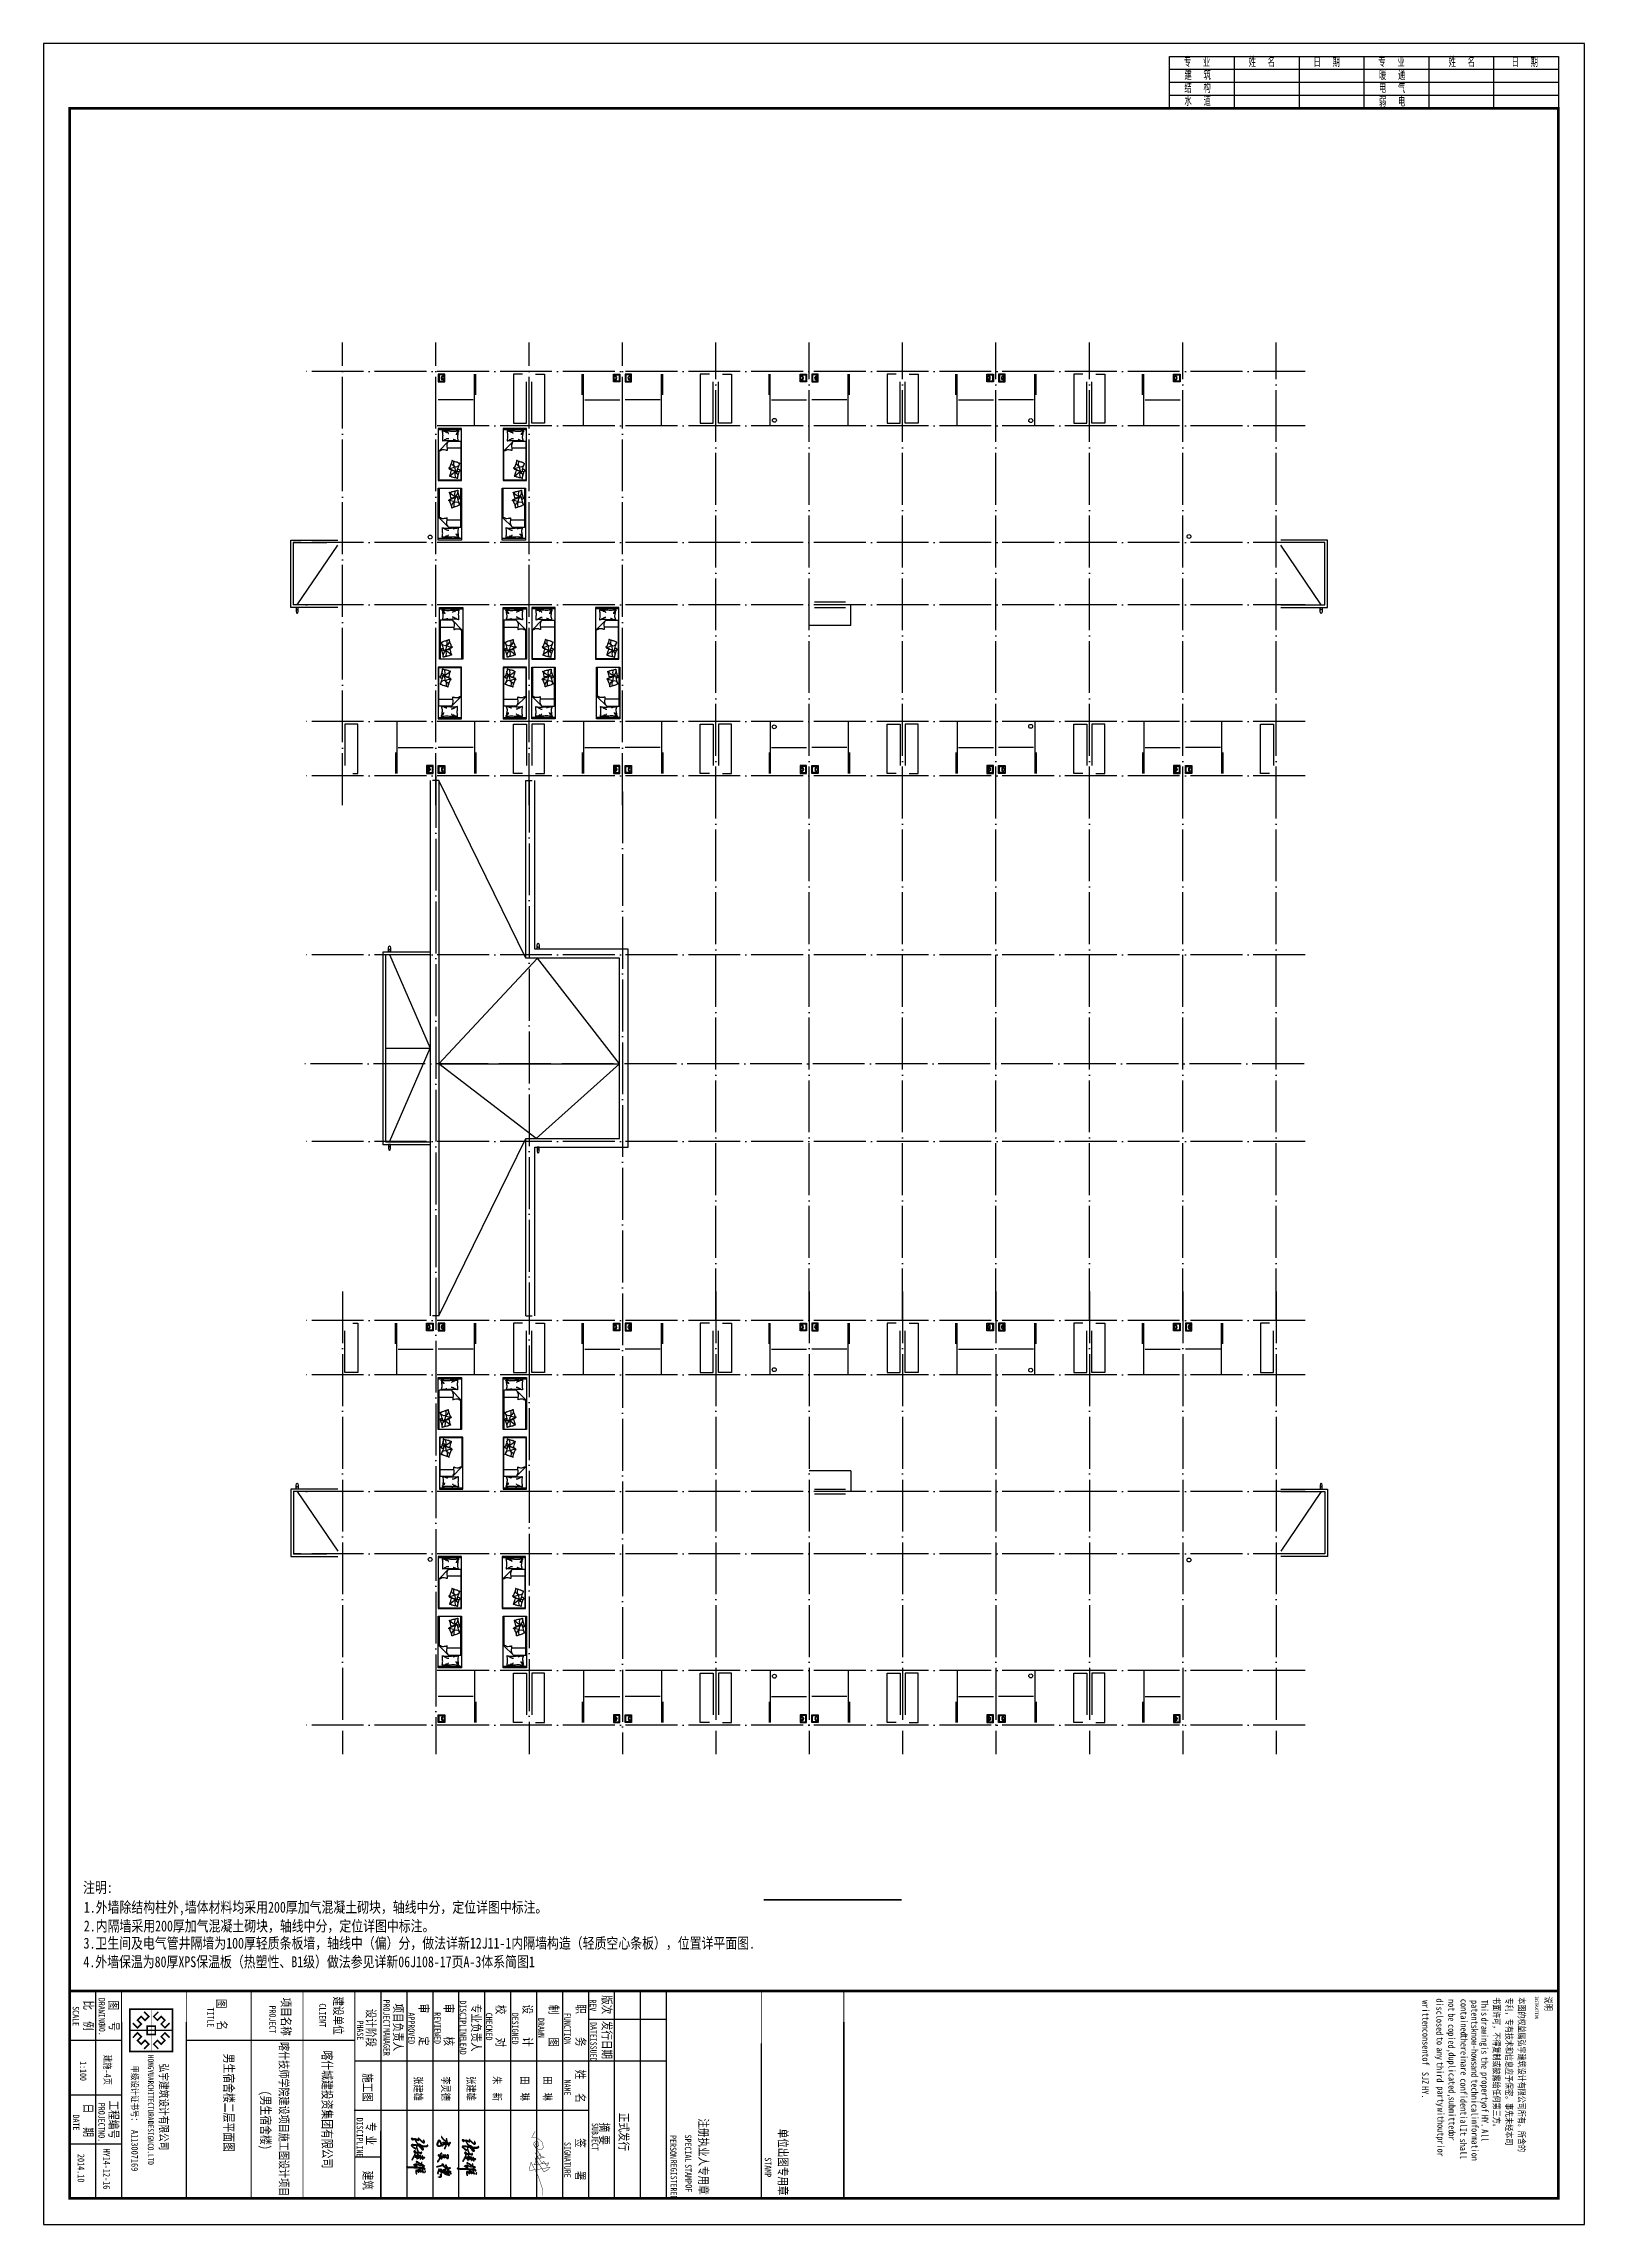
# Model space of a CAD drawing. Extents: x 174641 to 414490, y 73126 to 493158.
# Drawn here: x 234058 to 293458, y 171989 to 256089 of the extents above; entities that cross this region are included whole.
import ezdxf

# ---------------------------------------------------------------- set-up
doc = ezdxf.new("R2010")
doc.units = 0
doc.header["$LTSCALE"] = 1000
doc.header["$MEASUREMENT"] = 0
doc.linetypes.add('DOTE', pattern=[2.42, 2, -0.2, 0.02, -0.2])
for name, color, linetype in [('DIM_SYMB', 3, 'Continuous'), ('DOTE', 1, 'DOTE'), ('GROUND', 2, 'Continuous'), ('LVTRY', 6, 'Continuous'), ('PUB_TITLE', 7, 'Continuous'), ('SURFACE', 6, 'Continuous'), ('TK', 126, 'Continuous'), ('TWT_TITLE', 7, 'Continuous'), ('WALL', 2, 'Continuous'), ('家具', 8, 'Continuous'), ('布置', 165, 'Continuous'), ('文字和字符', 7, 'Continuous')]:
    doc.layers.add(name, color=color, linetype=linetype)
doc.styles.add('-宋体', font='', dxfattribs={"width": 0.8})
doc.styles.add('_TEL_DIM', font='simhei.ttf', dxfattribs={"width": 0.8, "height": 3.5})
doc.styles.add('DIM_FONT', font='simplex_.ttf', dxfattribs={"width": 0.7, "bigfont": 'GBCBIG'})
doc.styles.get("Standard").update_dxf_attribs({"font": 'gbenor.shx', "bigfont": 'gbcbig.shx'})
doc.styles.get('-宋体').set_extended_font_data('SimSun')

msp = doc.modelspace()

# ---------------------------------------------------------------- texts
at = {"linetype": 'Continuous', "style": '-宋体', "width": 0.8}
for s, p in [('注明:', (235578.1, 184772.6)), ('1.外墙除结构柱外,墙体材料均采用200厚加气混凝土砌块，轴线中分，定位详图中标注。', (235608.3, 184010.1)), ('2.内隔墙采用200厚加气混凝土砌块，轴线中分，定位详图中标注。', (235608.3, 183287.2)), ('3.卫生间及电气管井隔墙为100厚轻质条板墙，轴线中（偏）分，做法详新12J11-1内隔墙构造（轻质空心条板），位置详平面图.', (235597.8, 182624.1)), ('4.外墙保温为80厚XPS保温板（热塑性、B1级）做法参见详新06J108-17页A-3体系简图1', (235590.4, 181905.6))]:
    msp.add_text(s, height=420, dxfattribs=at).set_placement(p)
at = {"style": '-宋体', "width": 0.75}
for s, height, p in [('版次', 350, (255599.3, 180827)), ('SCALE', 250, (235174.7, 180401.7)), ('比', 350, (235612.9, 180619.8)), ('DRAWING', 250, (236177.2, 180724.5)), ('图', 350, (236578.3, 180621.7)), ('TITLE', 250, (240373.9, 180353.8)), ('图', 350, (240740.5, 180680.3)), ('PROJECT', 250, (242759.4, 180428.9)), ('项目名称', 350, (243230.3, 180731.5)), ('CLIENT', 250, (244688.5, 180511.8)), ('建设单位', 350, (245246.3, 180776)), ('设计阶段', 350, (246506.2, 180303)), ('PROJECT', 250, (247152.2, 180660.2)), ('项目负责人', 350, (247556.2, 180507.2)), ('APPROVED', 250, (248113.2, 180163.5)), ('审     定', 350, (248547.3, 180499)), ('REVIEWED', 250, (249116.7, 180170.1)), ('审     核', 350, (249511.2, 180499)), ('DISCIPLINE', 250, (250102.4, 180628.6)), ('专业负责人', 350, (250563.7, 180489.8)), ('CHECKED', 250, (251109.7, 180152.1)), ('校     对', 350, (251507, 180453.6)), ('DESIGNED', 250, (252114.1, 180150.7)), ('设     计', 350, (252547.1, 180469.7)), ('制     图', 350, (253547.9, 180459.5)), ('FUNCTION', 250, (254124.9, 180144.7)), ('职     务', 350, (254594.8, 180471.8)), ('REV', 250, (255115.4, 180663.7)), ('INSTRUCTION', 129.153, (291551.4, 180787.8)), ('例', 350, (235606.9, 179821.5)), ('N0.', 250, (236187.8, 179720.3)), ('号', 350, (236602.4, 179809.9)), ('名', 350, (240765.7, 179850.9)), ('PHASE', 250, (246137, 179854.5)), ('MANAGER', 250, (247158.7, 179557.7)), ('DRAWN', 250, (253114, 179947.8)), ('ISSUED', 250, (255132.7, 179187.7)), ('DATE', 250, (255134.4, 179792.2)), ('发行日期', 350, (255602.4, 179836.1)), ('建施-4页', 267.73, (236391, 178524.4)), ('男生宿舍楼二层平面图', 370.27, (241018.5, 178571.2)), ('喀什技师学院建设项目施工图设计项目', 333.245, (243154, 179020.5)), ('喀什城建投资集团有限公司', 370.273, (244808.4, 178694.5)), ('LEAD', 250, (250103.8, 179146)), ('1:100', 250, (235461.7, 178285)), ('施工图', 350, (246377.9, 177815)), ('张建雄', 300, (248349.9, 177698.6)), ('李灵德', 300, (249412.7, 177696.3)), ('张建雄', 300, (250389.8, 177702.7)), ('朱  新', 300, (251389.8, 177702.7)), ('田  琳', 300, (252456.1, 177702.7)), ('田  琳', 300, (253336.9, 177702.7)), ('NAME', 250, (254128.7, 177572.6)), ('姓   名', 350, (254579.5, 177953.8)), ('PROJECT', 250, (236170, 176677.1)), ('工程编号', 350, (236590.7, 176760.3)), ('(男生宿舍楼)', 370.27, (242434.9, 177138.4)), ('DATE', 250, (235186.2, 176224)), ('日', 350, (235604, 176643.8)), ('DISCIPLINE', 250, (246126.5, 176105.6)), ('专', 350, (246500.4, 175931.5)), ('SUBJECT', 250, (255191.3, 175899.2)), ('摘', 350, (255502.4, 175917.1)), ('正式发行', 350, (256254.4, 176288.7)), ('注册执业人专用章', 350, (259327, 176073.1)), ('期', 350, (235606.4, 175728.9)), ('NO.', 250, (236167.6, 175619.1)), ('业', 350, (246499.3, 175414)), ('SIGNATURE', 250, (254129.7, 175166.7)), ('签     署', 350, (254578.6, 175311)), ('要', 350, (255502.4, 175429)), ('PERSON', 250, (258205.1, 175430.2)), ('SPECIAL', 250, (258779.3, 175451.7)), ('单位出图专用章', 350, (262390.1, 175677.2)), ('2014.10', 267.73, (235368.4, 174706.1)), ('HY14-12-16', 267.73, (236354.6, 174912.2)), ('REGISTERED', 250, (258229.7, 174480.9)), ('STAMP', 250, (258786.5, 174312)), ('STAMP', 250, (261860.2, 174573.9)), ('建筑', 350, (246381.2, 174054.5)), ('OF', 250, (258804, 173534.1))]:
    msp.add_text(s, height=height, rotation=270, dxfattribs=at).set_placement(p)
at = {"layer": 'TK', "style": '-宋体', "width": 0.75}
for s, height, p in [('written', 258.23, (287214, 180632.5)), ('disclosed', 258.23, (287752.6, 180704.1)), ('be', 258.23, (288209.4, 180127.7)), ('not', 258.23, (288209.4, 180678.5)), ('contained', 258.23, (288685.4, 180685.5)), ('patents', 258.23, (289098.6, 180639.7)), ('This', 258.23, (289482.7, 180651.5)), ('书面许可，不得复制或披露给任何第三方。', 258.228, (289945.1, 180751.5)), ('专利，专有技术和信息应予保密。事先未经本司', 258.228, (290427.9, 180730.9)), ('本图的权益属弘宇建筑设计有限公司所有。所含的', 258.228, (290912.3, 180744)), ('consent', 258.23, (287214, 179530.8)), ('to', 258.23, (287762.5, 179218.9)), ('copied,', 258.23, (288209.4, 179714.5)), ('therein', 258.23, (288685.4, 179308.3)), ('know-hows', 258.23, (289098.6, 179538)), ('drawing', 258.23, (289482.7, 179962.9)), ('of', 258.23, (287214, 178429)), ('any', 258.23, (287762.5, 178805.8)), ('duplicated,', 258.228, (288221.2, 178622.9)), ('is', 258.23, (289482.7, 178861.2)), ('the', 258.23, (289482.7, 178448)), ('SJZ', 258.23, (287195.5, 177868.7)), ('third', 258.23, (287762.5, 178254.9)), ('confidential.', 258.228, (288675.3, 177617.5)), ('are', 258.23, (288685.4, 178206.5)), ('and', 258.23, (289103.2, 178134.8)), ('technical', 258.23, (289103.2, 177583.9)), ('property', 258.23, (289492.3, 177863.3)), ('HY.', 258.23, (287195.5, 177317.8)), ('party', 258.23, (287794, 177312.8)), ('submitted', 258.23, (288223, 176914)), ('of', 258.23, (289492.3, 176623.8)), ('without', 258.23, (287794, 176486.5)), ('information', 258.228, (289107.6, 176175.1)), ('HY.', 258.23, (289492.3, 176210.7)), ('prior', 258.23, (287794, 175384.7)), ('or', 258.23, (288223, 175536.8)), ('shall', 258.23, (288660.8, 175298.1)), ('It', 258.23, (288660.8, 175711.3)), ('All', 258.23, (289492.3, 175659.8))]:
    msp.add_text(s, height=height, rotation=270, dxfattribs=at).set_placement(p)
at = {"layer": 'TK', "color": 9}
for s, height, style, width, p in [('说明', 265.82, '-宋体', 0.75, (291942.6, 180778.7)), ('HONGYU', 227.85, '-宋体', 0.75, (238076.3, 178522.2, 0)), ('甲级设计证书号：', 255.08, '_TEL_DIM', 0.8, (237443, 178110.6)), ('ARCHITECTURAL', 227.848, '-宋体', 0.75, (238076.3, 177671.5, 0)), ('弘宇建筑设计有限公司', 318.99, '-宋体', 0.75, (238530.8, 178189.4)), ('DESIGN', 227.85, '-宋体', 0.75, (238076.3, 175970.3, 0)), ('A113007169', 255.08, '_TEL_DIM', 0.8, (237443, 175631.7)), ('CO.LTD', 227.85, '-宋体', 0.75, (238076.3, 175119.6, 0))]:
    msp.add_text(s, height=height, rotation=270, dxfattribs=dict(at, style=style, width=width)).set_placement(p)

# ---------------------------------------------------------------- blocks, each defined once
blk = doc.blocks.new('364535463')
at = {"layer": '布置'}
blk.add_lwpolyline([(150, -250), (150, 0), (-150, 0), (-150, -250)], close=True, dxfattribs=at)
blk.add_lwpolyline([(100, -220), (120, -220), (120, -30), (-120, -30), (-120, -220), (-100, -220, -1)], format="xyb", close=True, dxfattribs=at)
blk.add_lwpolyline([(-70, -220), (70, -220)], dxfattribs=at)
blk.add_arc((0, -220), 70, 0, 180, dxfattribs=at)
blk = doc.blocks.new('M_C55HKH')
for p, q in [((0, -52), (900, -52)), ((26, -509), (26, -1968)), ((503, -489), (46, -489)), ((46, -761), (564, -761)), ((503, -489), (872, -858)), ((163, -1664), (89, -1649)), ((146, -1456), (100, -1409)), ((211, -1478), (146, -1456)), ((249, -1682), (175, -1667)), ((278, -1459), (211, -1478)), ((219, -1643), (211, -1652)), ((251, -1606), (219, -1643)), ((249, -1682), (286, -1639)), ((278, -1459), (251, -1606)), ((278, -1459), (305, -1407)), ((278, -1459), (357, -1410)), ((317, -1498), (278, -1459)), ((286, -1639), (333, -1628)), ((299, -1273), (295, -1270)), ((307, -1352), (299, -1273)), ((305, -1407), (307, -1352)), ((412, -1527), (317, -1498)), ((333, -1628), (405, -1618)), ((357, -1410), (393, -1337)), ((393, -1337), (392, -1318)), ((495, -1523), (412, -1527)), ((872, -1968), (872, -858)), ((46, -1988), (852, -1988)), ((154, -1766), (147, -1841)), ((196, -1718), (154, -1766)), ((249, -1682), (196, -1718)), ((266, -1787), (243, -1892)), ((249, -1682), (266, -1787)), ((292, -1700), (249, -1682)), ((391, -1769), (292, -1700)), ((469, -1839), (391, -1769))]:
    blk.add_line(p, q)
blk.add_lwpolyline([(0, -2000), (0, 0), (900, 0), (900, -2000)], close=True)
for points in [[(135, -134, -0.263368), (107, -115, -0.494818), (116, -96, -0.049225), (134, -94, -0.036831), (158, -96, -0.031893), (196, -104, 0.035782), (230, -111, 0.032941), (319, -117, 0.026564), (430, -111, 0.017905), (468, -106, -0.033397), (488, -104, -0.03204), (525, -104, 0.018442), (590, -107, 0.010837), (654, -107, 0.014624), (702, -104, 0.111249), (725, -96, -0.153708), (742, -92, -0.076444), (749, -94, -0.215512), (751, -96, -0.585858), (748, -99, 0.363489), (744, -102, 0.191716), (743, -113, -0.129675), (745, -130, -0.01735), (742, -147, 0.019326), (740, -162, 0.018818), (733, -230, 0.021828), (732, -289, 0.006204), (734, -323, 0.001963), (740, -430, 0.028341), (744, -466, -0.117014), (744, -475, -0.36606), (742, -476, -0.03973), (728, -473, -0.048309), (715, -468, 0.062981), (704, -464, 0.04058), (681, -461, 0.014345), (614, -458, 0.005484), (488, -459, 0.007153), (392, -462, 0.008762), (350, -465, -0.008153), (304, -468, -0.06251), (247, -463, 0.078669), (201, -461, 0.047825), (179, -466, -0.034494), (148, -473, -0.023571), (123, -476, -0.510228), (122, -475), (129, -445), (150, -363, 0.073041), (152, -343, 0.023305), (146, -282, 0.018299), (142, -259, -0.01097), (135, -221, -0.042281), (132, -187, -0.027201), (135, -133)], [(133, -150, -0.05369), (148, -163, -0.070312), (156, -175, -0.015448), (159, -183, -0.013244), (163, -194, -0.082127), (166, -212, -0.064164), (163, -235)], [(135, -134, -0.077379), (170, -159, -0.077379), (195, -194, -0.047525), (205, -218, -0.047525), (210, -244)], [(225, -460, 0.009729), (253, -451, 0.009729), (280, -441, 0.007971), (301, -432, 0.007971), (323, -423)], [(695, -462, 0.016108), (656, -436, 0.024599), (629, -421, 0.009477), (580, -397, 0.015937), (550, -385, 0.072521), (534, -381, 0.033339), (498, -381)], [(503, -489, -0.085272), (566, -599, -0.124044), (575, -686), (562, -782), (563, -854)], [(609, -107, 0.027842), (585, -118, 0.048685), (573, -126, 0.023666), (545, -150, 0.031223), (526, -171, 0.046801), (521, -179, 0.023191), (513, -196)], [(563, -854, -0.027362), (602, -838, -0.040834), (629, -830, -0.038441), (717, -821, -0.076528), (761, -826, -0.103649), (788, -840, 0.093398), (818, -857, 0.072727), (841, -861, 0.052315), (872, -858)], [(691, -102, 0.088153), (656, -105, 0.088153), (625, -120, 0.077547), (604, -142, 0.077547), (590, -169)], [(400, -1581, 0.025626), (402, -1591, 0.0108), (426, -1697, 0.00456), (445, -1769, 0.01125), (454, -1797, 0.069394), (462, -1813, -0.079756), (468, -1827, -0.106399), (469, -1839, -0.328642), (466, -1842, -0.299547), (461, -1840, 0.189917), (454, -1835, 0.033518), (446, -1833, 0.075627), (442, -1833, 0.053489), (436, -1835, 0.017838), (418, -1843, 0.038394), (397, -1855, -0.059529), (384, -1862, -0.035943), (362, -1869, -0.011245), (291, -1884, -0.006203), (259, -1889, 0.010783), (241, -1893, 0.019485), (230, -1895, 0.005062), (188, -1908, 0.101392), (167, -1919, -0.223768), (156, -1922, -0.25558), (153, -1920, -0.081563), (150, -1907, -0.071805), (151, -1893, 0.069985), (152, -1879, 0.03546), (145, -1831, 0.029432), (130, -1774, 0.001554), (121, -1746, -0.00152), (112, -1718, -0.004735), (102, -1689, 0.00382), (91, -1653, 0.296001), (66, -1634, -0.649774), (61, -1616, -0.02319), (65, -1613, 0.0288), (68, -1610, 0.005727), (73, -1605, -0.004358), (80, -1599, -0.027528), (94, -1586, -0.046214), (104, -1580, -0.194121), (117, -1579, 0.133719), (137, -1580, 0.005779), (155, -1575, 0.008882)]]:
    blk.add_lwpolyline(points, format="xyb")
blk.add_lwpolyline([(345, -1251, 0.101392), (366, -1238, -0.223768), (377, -1234, -0.25558), (380, -1236, -0.081563), (384, -1249, -0.071805), (384, -1263, 0.069985), (384, -1277, 0.03546), (394, -1324, 0.029432), (414, -1380, 0.001554), (425, -1407, -0.00152), (437, -1434, -0.004735), (448, -1462, 0.00382), (462, -1497, 0.296001), (488, -1515, -0.649774), (495, -1532, -0.02319), (491, -1536, 0.0288), (488, -1539, 0.005727), (484, -1544, -0.004358), (478, -1551, -0.027528), (464, -1564, -0.046214), (455, -1571, -0.194121), (442, -1573, 0.133719), (422, -1574, 0.011505), (387, -1586, 0.008882), (343, -1604, 0.012426), (286, -1629, -0.033612), (264, -1637), (218, -1652), (182, -1663, 0.224341), (170, -1674, -0.722772), (163, -1673, -0.103513), (163, -1670, 0.053465), (163, -1664, 0.030109), (161, -1646, -0.031436), (159, -1628, -0.05324), (160, -1616, 0.05518), (161, -1604, 0.056271), (157, -1583, 0.0108), (124, -1480, 0.00456), (100, -1409, 0.01125), (89, -1381, 0.069394), (80, -1366, -0.079756), (73, -1353, -0.106399), (71, -1341, -0.328642), (74, -1338, -0.299547), (79, -1340, 0.189917), (86, -1344, 0.033518), (94, -1345, 0.075627), (98, -1345, 0.053489), (104, -1343, 0.017838), (122, -1333, 0.038394), (141, -1319, -0.059529), (154, -1311, -0.035943), (175, -1303, -0.011245), (245, -1283, -0.006203), (276, -1275, 0.010783), (295, -1270, 0.019485), (305, -1266, 0.005062)], format="xyb", close=True)
for centre, start, end in [((46, -509), 90, 180), ((46, -741), 180, 270), ((46, -1968), 180, 270), ((852, -1968), 270, 0)]:
    blk.add_arc(centre, 20, start, end)
at = {"style": 'DIM_FONT', "width": 0.8, "flags": 9}
for tag in ['XSIZE', 'YSIZE']:
    blk.add_attdef(tag, (0, 0), '', height=0.5, dxfattribs=at)
blk = doc.blocks.new('logo')
at = {"color": 6}
blk.add_line((1004, 2011), (1004, 0), dxfattribs=at)
at = {"color": 6, "const_width": 74.6}
for points in [[(0, 2011), (2008, 2011), (2008, 0), (0, 0)], [(809, 1198), (1199, 1198), (1199, 813), (809, 813)]]:
    blk.add_lwpolyline(points, close=True, dxfattribs=at)
at = {"color": 6}
blk.add_lwpolyline([(0, 2011), (2008, 2011), (2008, 0), (0, 0)], close=True, dxfattribs=at)
for points, const_width in [([(660, 1874), (883, 1654), (704, 1475), (526, 1653), (350, 1477), (528, 1299), (350, 1120), (129, 1340)], 74.6), ([(1004, 2011), (1004, 0)], 15.2), ([(1348, 1874), (1125, 1654), (1304, 1475), (1482, 1653), (1658, 1477), (1480, 1299), (1659, 1120), (1879, 1340)], 74.6), ([(0, 1006), (2008, 1006)], 15.2), ([(660, 137), (883, 357), (704, 536), (526, 358), (350, 534), (528, 712), (350, 891), (129, 671)], 74.6), ([(1348, 137), (1125, 357), (1304, 536), (1482, 358), (1658, 534), (1480, 712), (1659, 891), (1879, 671)], 74.6)]:
    blk.add_lwpolyline(points, dxfattribs=dict(at, const_width=const_width))
blk = doc.blocks.new('田琳')
at = {"const_width": 20}
for points in [[(37074, 43541), (37392, 43371), (37434, 43661), (37646, 43908), (37893, 43957), (37999, 43894), (38020, 43731), (37921, 43590), (37801, 43527), (37709, 43555), (37858, 43668), (37801, 43724), (37618, 43682), (37582, 43590), (37681, 43463), (37758, 43465), (38199, 43741), (38446, 43833), (38404, 44009), (38329, 43797), (38241, 43806), (38370, 43670), (38453, 43638), (38446, 43833)], [(38170, 43531), (38717, 43893), (38612, 43976), (38783, 44086), (38857, 44142), (38691, 44234), (38791, 43477), (38682, 43556), (38559, 43578), (38445, 43547), (39146, 43985), (39054, 44169), (38918, 44287), (39041, 43552), (39067, 43259), (38988, 43245), (38660, 43333), (39372, 43699), (40071, 43934), (40071, 43934), (40359, 43926)]]:
    blk.add_lwpolyline(points, dxfattribs=at)
blk = doc.blocks.new('$titleblk$00000094')
for p, q in [((-150, 20), (0, 20)), ((-150, 0), (-150, 20)), ((-125, 20), (-125, 0)), ((-100, 20), (-100, 0)), ((-75, 20), (-75, 0)), ((-50, 20), (-50, 0)), ((-25, 20), (-25, 0)), ((0, 20), (0, 0)), ((0, 15), (-150, 15)), ((0, 10), (-150, 10)), ((0, 5), (-150, 5))]:
    blk.add_line(p, q)
at = {"width": 0.8}
for s, p in [(' 专   业', (-145.93, 16)), (' 姓   名', (-120.93, 16)), (' 日   期', (-95.93, 16)), (' 专   业', (-70.93, 16)), (' 姓   名', (-43.85, 16)), (' 日   期', (-19.57, 16)), ('结   构', (-144.19, 6)), ('建   筑', (-144.19, 11)), ('暖   通', (-69.19, 11)), ('电   气', (-69.19, 6)), ('水   道', (-144.19, 1)), ('弱   电', (-69.19, 0.73))]:
    blk.add_text(s, height=3.5, rotation=0, dxfattribs=at).set_placement(p)

# ---------------------------------------------------------------- hatches: boundary and pattern name
at = {"layer": '文字和字符'}
h = msp.add_hatch(color=6, dxfattribs=at)
edge = h.paths.add_edge_path()
edge.add_spline(control_points=[(248720, 175233.8), (248719.9, 175233.6), (248721.1, 175208.7), (248734.7, 175196), (248741.4, 175177.3), (248743.9, 175159.4), (248734.2, 175140.6), (248714.4, 175136.1), (248696.3, 175138.6), (248678.8, 175140.5), (248662.1, 175156.1), (248642.5, 175170.3), (248622.2, 175189.8), (248603.2, 175211.5), (248579, 175228.8), (248564.7, 175250.6), (248549.3, 175262.6), (248541.6, 175271.6), (248534.3, 175275.3), (248525.8, 175269.9), (248533.1, 175255.5), (248531.2, 175240.1), (248515.3, 175222.8), (248494, 175235.2), (248475.2, 175240.1), (248460.3, 175245), (248447.2, 175251.1), (248434.4, 175251.1), (248424.9, 175254), (248416.6, 175249), (248416.1, 175241.6), (248411.2, 175238.2), (248406, 175234.5), (248408.7, 175227.5), (248409.9, 175220.5), (248414.3, 175212.4), (248419.4, 175203.2), (248422.9, 175192.1), (248430.1, 175182.6), (248436.6, 175171.9), (248444.3, 175158.9), (248452.8, 175144.8), (248461.2, 175131.8), (248469.7, 175119.5), (248478.6, 175104.8), (248489.6, 175093.7), (248495.7, 175078.1), (248506.4, 175081.1), (248515, 175081.9), (248525.2, 175082.1), (248534.9, 175080.3), (248545.3, 175079.8), (248555.9, 175077.1), (248571.6, 175072), (248585.8, 175058.3), (248603.8, 175046.5), (248615.5, 175034), (248624.6, 175025.2), (248632.5, 175015.8), (248646.4, 175017.2), (248664.3, 175014.1), (248683.2, 175008.7), (248715.8, 175005.7), (248749.8, 175002.5), (248786, 175005.2), (248810.3, 175006.3), (248826.9, 175012.8), (248837.2, 175017.8), (248852.2, 175023), (248840.3, 175030.2), (248834.6, 175046.3), (248858.3, 175048.8), (248870.1, 175037.2), (248871.3, 175020.4), (248860.6, 175006), (248844.6, 174997.2), (248824.1, 174990.1), (248803.8, 174989.2), (248784.6, 174989.3), (248765.7, 174989.2), (248741.7, 174989.6), (248714.4, 174988.1), (248687.4, 174993.6), (248670.1, 174992.1), (248650, 174997.8), (248660.2, 174977.5), (248671.3, 174966.2), (248684, 174945.4), (248691.7, 174924.3), (248700.9, 174905.5), (248708.2, 174887.2), (248698.9, 174867.2), (248678.5, 174862.1), (248661.1, 174866.4), (248643.5, 174873.9), (248629.8, 174891.6), (248609, 174911.7), (248587.3, 174937.8), (248566.3, 174965.2), (248545.3, 174987), (248533.5, 175003.9), (248523.8, 175025.8), (248496.4, 175020.9), (248476.6, 175027.7), (248464.4, 175027.6), (248455.4, 175029.8), (248453.6, 175018.4), (248454, 175008.1), (248451.4, 174990.8), (248452.8, 174970.2), (248451.8, 174949.3), (248457.3, 174932.5), (248460.1, 174917.4), (248467.4, 174901.4), (248472.7, 174880.7), (248482.1, 174861.7), (248487.2, 174843.1), (248495.3, 174827.9), (248497.7, 174816), (248509.8, 174799.5), (248484.6, 174805.6), (248475.7, 174820.7), (248467.1, 174844.6), (248462.5, 174867.7), (248452.5, 174889.3), (248446.1, 174909.4), (248441.6, 174931.8), (248439.8, 174955.6), (248437.4, 174982.1), (248436.7, 175005.8), (248439.3, 175021.6), (248440.5, 175031.6), (248427.9, 175034.8), (248392.1, 175038.5), (248343.1, 175047.1), (248294.4, 175050.8), (248269.3, 175053.5), (248256.7, 175041.8), (248255.1, 175031.7), (248256.1, 175018.4), (248275.6, 175003.6), (248293, 174981.7), (248321.4, 174966.1), (248338.7, 174948.5), (248360.1, 174939.4), (248377.5, 174926.4), (248393.9, 174921.5), (248413.7, 174902.9), (248389.5, 174904.1), (248374.7, 174913.1), (248352, 174924.2), (248331.3, 174941.2), (248305, 174955.9), (248282.1, 174979.7), (248254, 175001.6), (248241.5, 175023.1), (248228, 175038.4), (248237.1, 175049.9), (248246.6, 175055.7), (248256.5, 175066), (248276.1, 175067.5), (248297.8, 175062.9), (248323.9, 175063.6), (248350.1, 175060.4), (248375.6, 175056.7), (248402.2, 175053.6), (248424.6, 175049.8), (248442.8, 175045.2), (248454.9, 175047.8), (248461.4, 175058.3), (248469.9, 175066.1), (248481.1, 175069.4), (248481, 175084.7), (248466.6, 175096.2), (248450.7, 175117.9), (248435.3, 175141.2), (248422.1, 175169.2), (248408.5, 175192.2), (248391.7, 175212), (248393.8, 175233.2), (248382.7, 175243.3), (248376.2, 175253.5), (248380, 175263.2), (248374, 175269), (248364.7, 175268.1), (248352.6, 175269.9), (248339.4, 175264.4), (248323.7, 175263.6), (248308.7, 175276.8), (248288.5, 175279.6), (248272, 175285.6), (248255.8, 175296.4), (248249.7, 175276.9), (248268.5, 175275.4), (248282.3, 175265.6), (248289.7, 175255.1), (248307.6, 175240.5), (248285.5, 175245.7), (248277.8, 175253.1), (248268.8, 175259.2), (248260.4, 175264), (248253.6, 175270), (248247, 175274.9), (248236.2, 175279.9), (248238.9, 175292.2), (248227.7, 175306.2), (248252.3, 175306.2), (248265, 175304.2), (248279.7, 175301.5), (248290.9, 175295.5), (248302.8, 175290.5), (248313.2, 175281.3), (248326.5, 175278.7), (248339.5, 175278.9), (248351.1, 175280.4), (248363, 175286), (248379.7, 175289.8), (248401.1, 175285.8), (248421, 175276.5), (248442.5, 175268.7), (248462.1, 175258.4), (248480.2, 175253.8), (248492.8, 175249.5), (248500.8, 175245.1), (248511.1, 175245.3), (248516.3, 175259.6), (248509.7, 175272.9), (248502.4, 175286.2), (248501.5, 175299), (248502.9, 175309.8), (248512.1, 175323), (248528.1, 175290.5), (248554.6, 175278.1), (248593.2, 175239.8), (248625.4, 175209.6), (248657.9, 175184.2), (248674.3, 175167.3), (248691.4, 175152.9), (248712.6, 175149), (248727.9, 175160), (248733.9, 175179.9), (248710.4, 175193.6), (248709.5, 175217.7), (248698.4, 175238.1), (248722.3, 175250.5), (248720, 175234), (248720, 175233.8)], knot_values=[0, 0, 0, 0, 29.8303295, 58.9178132, 87.4030574, 108.1061562, 133.1781654, 167.21185, 183.4935754, 210.6749552, 237.3136257, 275.8677319, 312.3753169, 353.7610428, 395.8755373, 434.5828788, 460.6697611, 476.274997, 484.4178063, 491.6203431, 511.6761559, 536.924503, 555.6925526, 598.3623563, 618.3481767, 639.1891908, 663.4549199, 677.0630632, 692.3176531, 702.959274, 711.9436589, 720.1446903, 726.9278464, 735.8054804, 746.5707601, 757.6571266, 773.3913287, 790.7673201, 805.4418978, 822.5940953, 842.8666937, 868.3230012, 891.1270327, 907.5733934, 930.6345746, 961.2586134, 976.6887274, 988.0027228, 1001.1708005, 1014.5578074, 1029.6178463, 1042.1330389, 1057.768168, 1075.0051979, 1109.9938103, 1138.0422458, 1164.8952603, 1180.29965, 1191.8747379, 1213.2414421, 1232.3492808, 1268.7252685, 1294.322921, 1368.3957819, 1410.7245563, 1445.0448446, 1469.9443934, 1480.867815, 1499.3285115, 1508.7416294, 1526.2865672, 1555.6491573, 1570.573337, 1593.9825899, 1617.9844454, 1641.3826664, 1669.4398151, 1707.2919743, 1725.0356966, 1749.4333202, 1786.0298006, 1824.8442182, 1863.9116253, 1895.042411, 1908.3964054, 1926.9974547, 1954.7336462, 1988.6055848, 2022.4073365, 2049.2216869, 2076.6734093, 2100.0008901, 2131.5651746, 2154.1846744, 2175.0230506, 2209.5378974, 2244.8462763, 2295.9872178, 2350.3941059, 2388.9045076, 2420.9069734, 2437.8429544, 2481.5385849, 2513.6703401, 2525.0687195, 2534.6850669, 2544.9233212, 2563.3146225, 2581.7681547, 2615.8848326, 2650.046285, 2667.232328, 2688.8724948, 2714.0576465, 2739.7843086, 2777.4678787, 2801.5346987, 2820.718126, 2846.2199894, 2860.6985168, 2879.2435845, 2912.6590079, 2940.6089154, 2982.4231615, 3010.6857841, 3039.1784115, 3070.4014954, 3105.5671917, 3138.0404156, 3181.7796701, 3202.0700171, 3207.3187107, 3220.2282115, 3244.0899556, 3371.1024954, 3414.2256091, 3453.4621929, 3467.2699598, 3480.3000776, 3495.0797261, 3519.9730631, 3575.2206644, 3613.1312082, 3652.7759032, 3675.9177445, 3710.0710838, 3737.5778233, 3760.4560262, 3779.026476, 3804.4060124, 3842.4274042, 3879.5379301, 3916.9035261, 3966.4511228, 4017.1319723, 4061.0721752, 4074.6383945, 4092.5650275, 4109.9473092, 4123.8230443, 4149.665691, 4185.9898727, 4217.2384347, 4257.4462969, 4295.7904147, 4324.3968495, 4369.0082304, 4390.6800821, 4401.8091449, 4417.7036406, 4439.2043565, 4450.5888577, 4460.4042548, 4494.0652031, 4522.5308025, 4573.4585538, 4609.5213423, 4650.9127483, 4685.9178617, 4712.7360456, 4730.1209463, 4746.2860217, 4759.9594899, 4766.8634351, 4776.6725609, 4797.1694202, 4817.2917843, 4834.860476, 4859.3236344, 4896.0668484, 4914.918931, 4939.0657689, 4952.349318, 4974.1770799, 4996.9460002, 5022.500289, 5038.3947221, 5059.2605718, 5074.6963925, 5090.1322132, 5102.8606435, 5115.3632339, 5127.2799069, 5137.8395054, 5160.1102543, 5171.9101696, 5195.8387184, 5221.384366, 5238.4307584, 5255.2984263, 5274.2389885, 5291.838335, 5311.9606991, 5328.5533798, 5346.3647667, 5359.9605695, 5382.9345125, 5416.4772611, 5448.0169544, 5474.3000201, 5511.8803753, 5539.40652, 5552.0588605, 5566.9427399, 5578.0329796, 5588.7298473, 5622.3829063, 5636.0818314, 5651.9857809, 5673.5733396, 5685.0923733, 5703.0462211, 5778.8303778, 5827.289368, 5921.8731857, 5965.4633665, 5998.2315826, 6019.7782131, 6058.7918807, 6074.9518461, 6095.0855642, 6133.6669043, 6164.0159285, 6195.2901733, 6213.3463152, 6227.6726877, 6227.6726877, 6227.6726877, 6227.6726877], degree=3, periodic=0)
edge = h.paths.add_edge_path(flags=16)
edge.add_spline(control_points=[(248605, 175025.2), (248604.9, 175025.3), (248597.6, 175034.1), (248589.4, 175036.5), (248581.6, 175042.8), (248574, 175047.5), (248565.1, 175052.8), (248554.8, 175056.6), (248544.7, 175061.9), (248535.6, 175064.5), (248528.5, 175065.8), (248522.2, 175065.6), (248516.8, 175065.2), (248511.9, 175063.7), (248509.8, 175057.3), (248516.1, 175051.4), (248520.3, 175042.6), (248527.5, 175035.6), (248531.5, 175027.5), (248538.8, 175024.2), (248547.1, 175025.7), (248557.7, 175024.9), (248570.1, 175025.8), (248579.7, 175018.9), (248589, 175015), (248597.2, 175016.4), (248605.3, 175014.3), (248606.7, 175020.2), (248605, 175025.2), (248605, 175025.2)], knot_values=[0, 0, 0, 0, 15.1617798, 26.8851153, 40.319645, 54.966413, 64.5687444, 83.2313734, 100.644648, 111.8738248, 122.2617639, 130.597594, 138.137919, 145.2553439, 149.9041889, 163.0579716, 176.2770508, 191.5332175, 204.0027063, 212.7093057, 222.2442582, 238.5189548, 257.6384344, 271.1365093, 286.7047109, 297.4221874, 307.3537278, 313.5196919, 320.4563671, 320.4563671, 320.4563671, 320.4563671], degree=3, periodic=0)
edge = h.paths.add_edge_path(flags=16)
edge.add_spline(control_points=[(248623.8, 175003.1), (248624, 175002.9), (248640.7, 174981.5), (248651.8, 174966.9), (248663.7, 174949.3), (248675.4, 174930.5), (248676.8, 174909.7), (248683.6, 174892.3), (248676.6, 174883), (248669.2, 174875.3), (248652.8, 174885), (248639, 174905.3), (248613.5, 174925), (248596.8, 174948.7), (248582.5, 174966.3), (248570.6, 174980.6), (248561.3, 174993.2), (248554.2, 175003.2), (248545.8, 175007.2), (248542.9, 175018.8), (248559, 175016), (248571, 175016.1), (248580.7, 175003.6), (248594.1, 175005.1), (248605.3, 175005), (248613.5, 175004.5), (248619.2, 175005.5), (248623.8, 175003.2), (248623.8, 175003.1)], knot_values=[0, 0, 0, 0, 36.4304193, 65.1871972, 91.4197518, 121.899033, 155.8981683, 179.1295991, 191.1875944, 202.5634578, 218.9377572, 256.9026176, 310.3377332, 348.6580265, 377.3801176, 405.1222055, 425.7458442, 443.1172247, 454.8900051, 463.6015941, 481.2319211, 499.9628373, 517.9024977, 538.6061383, 551.1609414, 565.957672, 570.8898856, 577.8668039, 577.8668039, 577.8668039, 577.8668039], degree=3, periodic=0)
edge = h.paths.add_edge_path(flags=16)
edge.add_spline(control_points=[(248488.7, 175063.3), (248488.8, 175063.3), (248498.4, 175057.4), (248500.9, 175051), (248504.4, 175045.7), (248504.9, 175037.9), (248495.3, 175040.5), (248487.7, 175039.4), (248479.8, 175040.5), (248473.4, 175042.1), (248468, 175042.3), (248465.7, 175046.4), (248467.1, 175051.3), (248472.3, 175054.1), (248476.8, 175057.3), (248481.6, 175060.2), (248483.8, 175063.9), (248488.7, 175063.3), (248488.7, 175063.3)], knot_values=[0, 0, 0, 0, 13.9664306, 26.6422208, 32.8673627, 40.6686872, 50.8654737, 62.8132406, 75.5417737, 82.709236, 91.1580425, 95.5633578, 100.2546402, 110.5156019, 118.4012565, 123.6810067, 133.6755275, 136.491121, 136.491121, 136.491121, 136.491121], degree=3, periodic=0)
edge = h.paths.add_edge_path(flags=16)
edge.add_spline(control_points=[(248401.8, 175268.7), (248401.9, 175268.7), (248411.4, 175263.2), (248409.1, 175254.7), (248407.6, 175248.3), (248405, 175243.6), (248399.4, 175242.9), (248395, 175245.2), (248389.4, 175246.7), (248386.9, 175252.2), (248386.1, 175259.1), (248384.2, 175268.6), (248393, 175270.6), (248397.5, 175271.6), (248401.7, 175268.7), (248401.8, 175268.7)], knot_values=[0, 0, 0, 0, 11.1226883, 25.4103921, 33.7656496, 39.2597421, 46.3439898, 54.0328351, 60.0992255, 69.7543858, 75.7539059, 90.7349858, 100.5413802, 106.7931966, 112.6985943, 112.6985943, 112.6985943, 112.6985943], degree=3, periodic=0)
h = msp.add_hatch(color=6, dxfattribs=at)
edge = h.paths.add_edge_path()
edge.add_spline(control_points=[(249453.9, 175153.7), (249453.8, 175153.6), (249443.1, 175135.1), (249474.4, 175137.2), (249468.1, 175104.3), (249470.3, 175085.7), (249463.4, 175061.4), (249442.5, 175072.8), (249419.2, 175076.4), (249391.8, 175108.7), (249375.6, 175146.3), (249359.1, 175181.8), (249341.3, 175208.1), (249325.9, 175227.5), (249302.7, 175256.1), (249281, 175218.6), (249264.2, 175193.4), (249250.4, 175161.4), (249239, 175129.2), (249232.3, 175095.5), (249232.4, 175061.7), (249236.8, 175031.9), (249251.9, 175009.4), (249274, 174995.2), (249302, 174990.9), (249332.3, 174992.3), (249356.6, 175004.6), (249378, 175016.2), (249385.8, 175031.4), (249396.9, 175041), (249407.3, 175037.5), (249413.1, 175023.5), (249401.6, 175007.2), (249418.2, 174997.1), (249433.1, 175008.5), (249429.5, 175029.2), (249421.2, 175044), (249415.8, 175052.8), (249413.1, 175073.4), (249432.1, 175054.5), (249441.2, 175040.4), (249460.9, 175040.3), (249476.4, 175040.2), (249488.7, 175050), (249490.4, 175075.5), (249492.1, 175109), (249482.1, 175137.6), (249485.5, 175162.7), (249472, 175165.7), (249461.6, 175165.5), (249454, 175153.8), (249453.9, 175153.7)], knot_values=[0, 0, 0, 0, 18.7727045, 41.4778088, 80.0446273, 116.802218, 137.1637702, 161.4752307, 192.1220081, 241.0842654, 322.8413576, 366.4764744, 403.5993489, 452.2662788, 480.8224366, 525.281218, 577.3459847, 625.6781789, 664.9660982, 720.5300147, 767.5561273, 805.4705451, 843.947055, 876.3037073, 911.805465, 960.1324542, 999.3713001, 1024.9639115, 1058.7779165, 1069.2395788, 1081.9117881, 1097.2375646, 1126.4106683, 1144.8429465, 1154.5010597, 1197.467328, 1213.824352, 1225.5065176, 1243.5416392, 1270.9340247, 1289.0103208, 1319.8305335, 1342.2596981, 1352.7856882, 1381.7043722, 1440.6049706, 1492.6261135, 1513.0176662, 1528.1223359, 1540.5535438, 1559.179396, 1559.179396, 1559.179396, 1559.179396], degree=3, periodic=0)
edge = h.paths.add_edge_path(flags=16)
edge.add_spline(control_points=[(249337.1, 175175.1), (249337.3, 175174.9), (249351.5, 175149.2), (249360.3, 175129), (249373.5, 175110), (249380.6, 175088.8), (249385, 175070.7), (249380.6, 175052), (249366.1, 175043.4), (249354.6, 175032.2), (249340.5, 175025.4), (249328.9, 175017), (249314.8, 175016), (249299.1, 175014.7), (249283.8, 175019.5), (249269.9, 175029.2), (249258.9, 175046.7), (249246.3, 175068), (249250.8, 175093), (249254.2, 175114.9), (249259.6, 175137.1), (249268.6, 175160.7), (249278.1, 175184.1), (249289.5, 175201.2), (249297, 175221.5), (249313.3, 175213.1), (249323.2, 175200.5), (249328.4, 175189.5), (249337.1, 175175.2), (249337.1, 175175.1)], knot_values=[0, 0, 0, 0, 40.204211, 70.0584682, 108.4642159, 130.8840038, 163.6439227, 185.7322956, 204.3346177, 231.0345604, 252.4286637, 268.9827914, 289.8247348, 309.3345904, 334.5056735, 354.7360055, 378.2543867, 420.8024989, 451.9096555, 480.3659556, 514.2450678, 545.9224975, 586.3832323, 616.2695237, 639.0570163, 655.4578973, 678.3459603, 704.3410194, 720.4567105, 720.4567105, 720.4567105, 720.4567105], degree=3, periodic=0)
h = msp.add_hatch(color=6, dxfattribs=at)
edge = h.paths.add_edge_path()
edge.add_spline(control_points=[(249603.2, 175279.9), (249603.2, 175279.7), (249599.9, 175243), (249612.4, 175212.8), (249621.1, 175174.5), (249630.7, 175145.1), (249656.4, 175138.3), (249640.2, 175121), (249650.4, 175103.1), (249669, 175109.4), (249686.8, 175110), (249709.4, 175122.4), (249710.8, 175146.8), (249740.9, 175161.4), (249745.5, 175132.4), (249729.7, 175115.9), (249718.5, 175090.3), (249700.2, 175062.6), (249694.9, 175036.7), (249680, 175020.2), (249663.3, 175027.6), (249649, 175046), (249651.2, 175069.5), (249639, 175085), (249625.5, 175088.2), (249613.7, 175080.4), (249600, 175088.6), (249588.6, 175065.6), (249584.4, 175042.3), (249573.5, 175011.8), (249564.5, 174988), (249554.7, 174965.9), (249546.1, 174942.9), (249537.6, 174924), (249527.8, 174899.1), (249512.5, 174909.3), (249491.8, 174921.3), (249524, 174926.8), (249530.2, 174950.1), (249542.4, 174974.1), (249551.3, 175002), (249563, 175028.6), (249572.5, 175053.9), (249577.2, 175071.1), (249582.6, 175089.2), (249558.1, 175089), (249542.1, 175085.8), (249523, 175086.2), (249509.6, 175092.4), (249500.8, 175105), (249500.8, 175124.9), (249516.4, 175141.3), (249537.5, 175148.5), (249555.2, 175145.6), (249571, 175150.6), (249572.7, 175169.4), (249551.2, 175179.8), (249532.6, 175198.2), (249509.9, 175220), (249485, 175242), (249463.2, 175265.7), (249442.4, 175292.8), (249422.6, 175315.6), (249404.4, 175336.9), (249396.8, 175355), (249389.3, 175375), (249413.1, 175387.1), (249405.1, 175351.5), (249425.3, 175334), (249446, 175304.9), (249471.5, 175281.4), (249493.9, 175254.1), (249518.3, 175232.5), (249541.9, 175210), (249566.6, 175190.8), (249583.1, 175177), (249594, 175164.9), (249610, 175168.9), (249607.4, 175190.5), (249592.8, 175204.9), (249585.8, 175228.3), (249572.9, 175250.4), (249576.8, 175274.4), (249582.5, 175290.9), (249605, 175301.3), (249603.3, 175280.1), (249603.2, 175279.9)], knot_values=[0, 0, 0, 0, 37.200114, 91.320491, 165.5522771, 191.7943208, 218.3773122, 240.981666, 262.088012, 282.1420049, 312.6865306, 339.649791, 378.6676293, 407.6004672, 437.0736363, 462.0791584, 503.0385375, 551.641933, 598.3825397, 613.5749928, 634.379376, 661.8363355, 708.9936271, 722.171326, 741.2342755, 760.297225, 776.2717764, 792.5690078, 846.8855355, 886.3640671, 923.8791723, 953.5645784, 987.6544371, 1022.9835312, 1050.7376932, 1069.3136733, 1091.6380018, 1119.1250632, 1152.0282309, 1189.9266433, 1231.5093999, 1273.1757429, 1312.041059, 1340.5538055, 1354.6529327, 1375.4126023, 1414.027671, 1435.4769796, 1451.3936332, 1473.9946052, 1495.4403791, 1528.9307065, 1560.5601918, 1583.4207513, 1605.787661, 1617.314314, 1652.8328595, 1689.1669887, 1730.6146018, 1782.4061994, 1827.7081882, 1864.3175545, 1924.1618069, 1954.751664, 1978.4149605, 2009.9013248, 2025.8776612, 2056.2061065, 2101.9245114, 2138.9404552, 2203.6538122, 2245.8742883, 2285.5887919, 2339.1204104, 2381.8898905, 2414.2919027, 2431.7361739, 2443.5186707, 2472.1486127, 2496.8410574, 2531.4902241, 2570.4118677, 2600.5715747, 2626.8136183, 2647.2712579, 2667.4902178, 2667.4902178, 2667.4902178, 2667.4902178], degree=3, periodic=0)
edge = h.paths.add_edge_path(flags=16)
edge.add_spline(control_points=[(249600.1, 175144.8), (249600.1, 175144.7), (249603.4, 175132.6), (249602.4, 175123.8), (249603.5, 175115.6), (249600.9, 175108.9), (249596.1, 175106.9), (249590.7, 175104), (249583, 175103.5), (249574.7, 175102.3), (249566.5, 175101.6), (249559.7, 175101.8), (249551.5, 175100.4), (249544.1, 175101.3), (249536.6, 175100.4), (249530.2, 175101.3), (249525.8, 175106.5), (249522.6, 175113.8), (249523.8, 175123.3), (249528.2, 175132.7), (249537, 175136.5), (249546.1, 175139), (249556.8, 175138.9), (249568.5, 175140.5), (249577, 175146.8), (249586.4, 175148.6), (249593.5, 175147.7), (249597.6, 175146.8), (249600.1, 175144.8), (249600.1, 175144.8)], knot_values=[0, 0, 0, 0, 17.4047465, 29.3878463, 42.9858669, 50.2663353, 56.9541605, 63.8017737, 75.5811281, 88.4554827, 98.9410865, 109.7922448, 116.8064413, 133.0727929, 140.4415637, 148.3410494, 158.7510595, 166.8322851, 181.3876752, 196.9457508, 207.3697726, 219.6003173, 236.2944437, 252.0934151, 267.3383857, 279.1875617, 291.6354157, 295.0824049, 299.1623256, 299.1623256, 299.1623256, 299.1623256], degree=3, periodic=0)
edge = h.paths.add_edge_path(flags=16)
edge.add_spline(control_points=[(249692.3, 175086.6), (249692.2, 175086.6), (249694.1, 175075.8), (249694, 175069.1), (249691.2, 175061.7), (249688, 175057.5), (249684.1, 175054.1), (249679, 175052.9), (249674.1, 175051.7), (249667.7, 175054.7), (249667.9, 175064.7), (249666.5, 175072.6), (249666, 175079.4), (249664.3, 175085.2), (249672, 175089), (249679, 175089.5), (249685.1, 175091.5), (249692.3, 175086.7), (249692.3, 175086.6)], knot_values=[0, 0, 0, 0, 11.0323938, 27.0802464, 35.7166998, 42.398017, 49.2419219, 56.2544384, 64.0428962, 70.0171423, 82.4000729, 100.1417437, 104.7174155, 111.1552074, 123.0207095, 132.0514923, 141.2124232, 151.788927, 151.788927, 151.788927, 151.788927], degree=3, periodic=0)
h = msp.add_hatch(color=6, dxfattribs=at)
edge = h.paths.add_edge_path()
edge.add_spline(control_points=[(250681, 175177.8), (250681, 175177.5), (250682.1, 175152.6), (250695.8, 175139.9), (250702.5, 175121.2), (250704.9, 175103.3), (250695.2, 175084.5), (250675.5, 175080), (250657.3, 175082.5), (250639.9, 175084.4), (250623.1, 175100), (250603.5, 175114.2), (250583.2, 175133.7), (250564.3, 175155.5), (250540, 175172.7), (250525.8, 175194.5), (250510.3, 175206.5), (250502.6, 175215.5), (250495.4, 175219.2), (250486.8, 175213.8), (250494.2, 175199.4), (250492.2, 175184.1), (250476.3, 175166.7), (250455, 175179.1), (250436.3, 175184), (250421.3, 175188.9), (250408.3, 175195), (250395.4, 175195), (250385.9, 175197.9), (250377.7, 175192.9), (250377.1, 175185.5), (250372.3, 175182.1), (250367, 175178.4), (250369.8, 175171.4), (250370.9, 175164.5), (250375.3, 175156.4), (250380.5, 175147.1), (250384, 175136), (250391.2, 175126.5), (250397.6, 175115.8), (250405.4, 175102.9), (250413.8, 175088.7), (250422.3, 175075.7), (250430.7, 175063.4), (250439.6, 175048.7), (250450.6, 175037.6), (250456.7, 175022), (250467.4, 175025), (250476.1, 175025.8), (250486.2, 175026), (250495.9, 175024.2), (250506.3, 175023.7), (250516.9, 175021), (250532.6, 175016), (250546.8, 175002.2), (250564.9, 174990.4), (250576.5, 174977.9), (250585.7, 174969.1), (250593.6, 174959.7), (250607.4, 174961.2), (250625.3, 174958), (250644.2, 174952.6), (250676.8, 174949.7), (250710.9, 174946.4), (250747.1, 174949.1), (250771.3, 174950.2), (250787.9, 174956.7), (250798.3, 174961.7), (250813.2, 174966.9), (250801.4, 174974.1), (250795.6, 174990.2), (250819.3, 174992.8), (250831.2, 174981.1), (250832.4, 174964.3), (250821.6, 174949.9), (250805.6, 174941.1), (250785.1, 174934), (250764.9, 174933.1), (250745.7, 174933.3), (250726.8, 174933.2), (250702.7, 174933.5), (250675.5, 174932), (250648.5, 174937.5), (250631.1, 174936), (250611, 174941.7), (250621.2, 174921.4), (250632.3, 174910.1), (250645, 174889.4), (250652.8, 174868.2), (250662, 174849.4), (250669.2, 174831.2), (250659.9, 174811.1), (250639.6, 174806), (250622.1, 174810.3), (250604.5, 174817.8), (250590.9, 174835.5), (250570.1, 174855.6), (250548.4, 174881.7), (250527.3, 174909.1), (250506.3, 174930.9), (250494.5, 174947.8), (250484.8, 174969.7), (250457.4, 174964.8), (250437.6, 174971.6), (250425.5, 174971.5), (250416.5, 174973.7), (250414.7, 174962.3), (250415, 174952), (250412.5, 174934.7), (250413.8, 174914.1), (250412.8, 174893.2), (250418.3, 174876.4), (250421.1, 174861.3), (250428.4, 174845.3), (250433.7, 174824.7), (250443.2, 174805.7), (250448.2, 174787), (250456.3, 174771.8), (250458.7, 174759.9), (250470.9, 174743.4), (250445.6, 174749.5), (250436.8, 174764.6), (250428.2, 174788.5), (250423.5, 174811.6), (250413.6, 174833.2), (250407.1, 174853.3), (250402.7, 174875.8), (250400.9, 174899.5), (250398.4, 174926), (250397.7, 174949.7), (250400.3, 174965.5), (250401.5, 174975.5), (250388.9, 174978.7), (250353.2, 174982.4), (250304.1, 174991), (250255.4, 174994.7), (250230.3, 174997.4), (250217.8, 174985.7), (250216.2, 174975.6), (250217.2, 174962.4), (250236.6, 174947.5), (250254.1, 174925.6), (250282.4, 174910), (250299.7, 174892.4), (250321.2, 174883.3), (250338.5, 174870.3), (250355, 174865.4), (250374.8, 174846.8), (250350.6, 174848), (250335.7, 174857), (250313.1, 174868.1), (250292.3, 174885.1), (250266, 174899.8), (250243.1, 174923.6), (250215.1, 174945.6), (250202.5, 174967), (250189.1, 174982.3), (250198.1, 174993.8), (250207.7, 174999.6), (250217.5, 175009.9), (250237.2, 175011.4), (250258.8, 175006.8), (250284.9, 175007.5), (250311.1, 175004.3), (250336.6, 175000.7), (250363.2, 174997.5), (250385.7, 174993.7), (250403.8, 174989.1), (250416, 174991.7), (250422.5, 175002.2), (250430.9, 175010), (250442.2, 175013.3), (250442.1, 175028.6), (250427.6, 175040.1), (250411.7, 175061.8), (250396.3, 175085.1), (250383.2, 175113.1), (250369.5, 175136.2), (250352.8, 175155.9), (250354.8, 175177.1), (250343.7, 175187.2), (250337.2, 175197.5), (250341, 175207.1), (250335.1, 175212.9), (250325.7, 175212), (250313.6, 175213.8), (250300.5, 175208.3), (250284.7, 175207.5), (250269.7, 175220.8), (250249.5, 175223.6), (250233, 175229.5), (250216.8, 175240.3), (250210.8, 175220.8), (250229.5, 175219.3), (250243.3, 175209.5), (250250.8, 175199), (250268.6, 175184.4), (250246.6, 175189.6), (250238.8, 175197), (250229.8, 175203.1), (250221.4, 175207.9), (250214.6, 175213.9), (250208, 175218.8), (250197.3, 175223.8), (250200, 175236.1), (250188.7, 175250.1), (250213.4, 175250.1), (250226.1, 175248.2), (250240.8, 175245.4), (250251.9, 175239.4), (250263.8, 175234.4), (250274.2, 175225.2), (250287.5, 175222.6), (250300.6, 175222.8), (250312.2, 175224.3), (250324, 175229.9), (250340.7, 175233.7), (250362.1, 175229.7), (250382, 175220.4), (250403.6, 175212.6), (250423.1, 175202.3), (250441.3, 175197.7), (250453.9, 175193.5), (250461.8, 175189), (250472.1, 175189.2), (250477.3, 175203.5), (250470.8, 175216.9), (250463.4, 175230.2), (250462.5, 175242.9), (250463.9, 175253.7), (250473.2, 175266.9), (250489.2, 175234.5), (250515.6, 175222), (250554.2, 175183.7), (250586.5, 175153.5), (250619, 175128.1), (250635.3, 175111.2), (250652.4, 175096.8), (250673.6, 175092.9), (250688.9, 175103.9), (250695, 175123.9), (250671.5, 175137.5), (250670.5, 175161.7), (250659.5, 175182), (250683.3, 175194.4), (250681, 175177.9), (250681, 175177.8)], knot_values=[0, 0, 0, 0, 29.8303295, 58.9178132, 87.4030574, 108.1061562, 133.1781654, 167.21185, 183.4935754, 210.6749552, 237.3136257, 275.8677319, 312.3753169, 353.7610428, 395.8755373, 434.5828788, 460.6697611, 476.274997, 484.4178063, 491.6203431, 511.6761559, 536.924503, 555.6925526, 598.3623563, 618.3481767, 639.1891908, 663.4549199, 677.0630632, 692.3176531, 702.959274, 711.9436589, 720.1446903, 726.9278464, 735.8054804, 746.5707601, 757.6571266, 773.3913287, 790.7673201, 805.4418978, 822.5940953, 842.8666937, 868.3230012, 891.1270327, 907.5733934, 930.6345746, 961.2586134, 976.6887274, 988.0027228, 1001.1708005, 1014.5578074, 1029.6178463, 1042.1330389, 1057.768168, 1075.0051979, 1109.9938103, 1138.0422458, 1164.8952603, 1180.29965, 1191.8747379, 1213.2414421, 1232.3492808, 1268.7252685, 1294.322921, 1368.3957819, 1410.7245563, 1445.0448446, 1469.9443934, 1480.867815, 1499.3285115, 1508.7416294, 1526.2865672, 1555.6491573, 1570.573337, 1593.9825899, 1617.9844454, 1641.3826664, 1669.4398151, 1707.2919743, 1725.0356966, 1749.4333202, 1786.0298006, 1824.8442182, 1863.9116253, 1895.042411, 1908.3964054, 1926.9974547, 1954.7336462, 1988.6055848, 2022.4073365, 2049.2216869, 2076.6734093, 2100.0008901, 2131.5651746, 2154.1846744, 2175.0230506, 2209.5378974, 2244.8462763, 2295.9872178, 2350.3941059, 2388.9045076, 2420.9069734, 2437.8429544, 2481.5385849, 2513.6703401, 2525.0687195, 2534.6850669, 2544.9233212, 2563.3146225, 2581.7681547, 2615.8848326, 2650.046285, 2667.232328, 2688.8724948, 2714.0576465, 2739.7843086, 2777.4678787, 2801.5346987, 2820.718126, 2846.2199894, 2860.6985168, 2879.2435845, 2912.6590079, 2940.6089154, 2982.4231615, 3010.6857841, 3039.1784115, 3070.4014954, 3105.5671917, 3138.0404156, 3181.7796701, 3202.0700171, 3207.3187107, 3220.2282115, 3244.0899556, 3371.1024954, 3414.2256091, 3453.4621929, 3467.2699598, 3480.3000776, 3495.0797261, 3519.9730631, 3575.2206644, 3613.1312082, 3652.7759032, 3675.9177445, 3710.0710838, 3737.5778233, 3760.4560262, 3779.026476, 3804.4060124, 3842.4274042, 3879.5379301, 3916.9035261, 3966.4511228, 4017.1319723, 4061.0721752, 4074.6383945, 4092.5650275, 4109.9473092, 4123.8230443, 4149.665691, 4185.9898727, 4217.2384347, 4257.4462969, 4295.7904147, 4324.3968495, 4369.0082304, 4390.6800821, 4401.8091449, 4417.7036406, 4439.2043565, 4450.5888577, 4460.4042548, 4494.0652031, 4522.5308025, 4573.4585538, 4609.5213423, 4650.9127483, 4685.9178617, 4712.7360456, 4730.1209463, 4746.2860217, 4759.9594899, 4766.8634351, 4776.6725609, 4797.1694202, 4817.2917843, 4834.860476, 4859.3236344, 4896.0668484, 4914.918931, 4939.0657689, 4952.349318, 4974.1770799, 4996.9460002, 5022.500289, 5038.3947221, 5059.2605718, 5074.6963925, 5090.1322132, 5102.8606435, 5115.3632339, 5127.2799069, 5137.8395054, 5160.1102543, 5171.9101696, 5195.8387184, 5221.384366, 5238.4307584, 5255.2984263, 5274.2389885, 5291.838335, 5311.9606991, 5328.5533798, 5346.3647667, 5359.9605695, 5382.9345125, 5416.4772611, 5448.0169544, 5474.3000201, 5511.8803753, 5539.40652, 5552.0588605, 5566.9427399, 5578.0329796, 5588.7298473, 5622.3829063, 5636.0818314, 5651.9857809, 5673.5733396, 5685.0923733, 5703.0462211, 5778.8303778, 5827.289368, 5921.8731857, 5965.4633665, 5998.2315826, 6019.7782131, 6058.7918807, 6074.9518461, 6095.0855642, 6133.6669043, 6164.0159285, 6195.2901733, 6213.3463152, 6227.6726877, 6227.6726877, 6227.6726877, 6227.6726877], degree=3, periodic=0)
edge = h.paths.add_edge_path(flags=16)
edge.add_spline(control_points=[(250566, 174969.1), (250565.9, 174969.2), (250558.6, 174978), (250550.5, 174980.4), (250542.6, 174986.7), (250535, 174991.4), (250526.1, 174996.7), (250515.8, 175000.5), (250505.7, 175005.9), (250496.7, 175008.4), (250489.6, 175009.7), (250483.2, 175009.6), (250477.8, 175009.1), (250472.9, 175007.6), (250470.8, 175001.2), (250477.1, 174995.3), (250481.4, 174986.5), (250488.5, 174979.5), (250492.6, 174971.4), (250499.8, 174968.1), (250508.1, 174969.6), (250518.8, 174968.8), (250531.1, 174969.7), (250540.7, 174962.8), (250550.1, 174958.9), (250558.2, 174960.3), (250566.3, 174958.2), (250567.7, 174964.1), (250566, 174969.1), (250566, 174969.1)], knot_values=[0, 0, 0, 0, 15.1617798, 26.8851153, 40.319645, 54.966413, 64.5687444, 83.2313734, 100.644648, 111.8738248, 122.2617639, 130.597594, 138.137919, 145.2553439, 149.9041889, 163.0579716, 176.2770508, 191.5332175, 204.0027063, 212.7093057, 222.2442582, 238.5189548, 257.6384344, 271.1365093, 286.7047109, 297.4221874, 307.3537278, 313.5196919, 320.4563671, 320.4563671, 320.4563671, 320.4563671], degree=3, periodic=0)
edge = h.paths.add_edge_path(flags=16)
edge.add_spline(control_points=[(250584.9, 174947), (250585, 174946.8), (250601.8, 174925.4), (250612.8, 174910.8), (250624.7, 174893.2), (250636.4, 174874.4), (250637.8, 174853.6), (250644.6, 174836.2), (250637.7, 174826.9), (250630.3, 174819.2), (250613.8, 174828.9), (250600.1, 174849.2), (250574.5, 174868.9), (250557.9, 174892.6), (250543.5, 174910.2), (250531.6, 174924.5), (250522.3, 174937.1), (250515.2, 174947.1), (250506.9, 174951.1), (250503.9, 174962.7), (250520, 174959.9), (250532, 174960.1), (250541.7, 174947.5), (250555.1, 174949.1), (250566.4, 174949), (250574.6, 174948.5), (250580.3, 174949.4), (250584.8, 174947.1), (250584.9, 174947)], knot_values=[0, 0, 0, 0, 36.4304193, 65.1871972, 91.4197518, 121.899033, 155.8981683, 179.1295991, 191.1875944, 202.5634578, 218.9377572, 256.9026176, 310.3377332, 348.6580265, 377.3801176, 405.1222055, 425.7458442, 443.1172247, 454.8900051, 463.6015941, 481.2319211, 499.9628373, 517.9024977, 538.6061383, 551.1609414, 565.957672, 570.8898856, 577.8668039, 577.8668039, 577.8668039, 577.8668039], degree=3, periodic=0)
edge = h.paths.add_edge_path(flags=16)
edge.add_spline(control_points=[(250449.8, 175007.2), (250449.9, 175007.2), (250459.5, 175001.3), (250462, 174994.9), (250465.5, 174989.6), (250465.9, 174981.8), (250456.3, 174984.4), (250448.8, 174983.3), (250440.8, 174984.4), (250434.4, 174986), (250429.1, 174986.3), (250426.7, 174990.3), (250428.2, 174995.2), (250433.3, 174998), (250437.8, 175001.2), (250442.7, 175004.1), (250444.8, 175007.8), (250449.7, 175007.2), (250449.8, 175007.2)], knot_values=[0, 0, 0, 0, 13.9664306, 26.6422208, 32.8673627, 40.6686872, 50.8654737, 62.8132406, 75.5417737, 82.709236, 91.1580425, 95.5633578, 100.2546402, 110.5156019, 118.4012565, 123.6810067, 133.6755275, 136.491121, 136.491121, 136.491121, 136.491121], degree=3, periodic=0)
edge = h.paths.add_edge_path(flags=16)
edge.add_spline(control_points=[(250362.8, 175212.6), (250362.9, 175212.6), (250372.4, 175207.1), (250370.1, 175198.6), (250368.6, 175192.2), (250366, 175187.5), (250360.4, 175186.8), (250356, 175189.1), (250350.4, 175190.6), (250348, 175196.1), (250347.1, 175203), (250345.3, 175212.5), (250354, 175214.5), (250358.5, 175215.5), (250362.8, 175212.6), (250362.8, 175212.6)], knot_values=[0, 0, 0, 0, 11.1226883, 25.4103921, 33.7656496, 39.2597421, 46.3439898, 54.0328351, 60.0992255, 69.7543858, 75.7539059, 90.7349858, 100.5413802, 106.7931966, 112.6985943, 112.6985943, 112.6985943, 112.6985943], degree=3, periodic=0)
h = msp.add_hatch(color=6, dxfattribs=at)
edge = h.paths.add_edge_path()
edge.add_spline(control_points=[(248641.2, 174350.5), (248641.2, 174350.3), (248641.4, 174325.8), (248640.9, 174310.4), (248651.3, 174289.1), (248676.3, 174285), (248696.5, 174269.7), (248714.9, 174260.7), (248727.2, 174252.1), (248746.8, 174251), (248734.7, 174236), (248727.8, 174231.1), (248713.4, 174219.8), (248717, 174240.9), (248706.1, 174243.9), (248695.7, 174253.3), (248680.4, 174263.1), (248667.3, 174269.3), (248654.5, 174276.8), (248655, 174262.9), (248661.7, 174253.5), (248666, 174234.2), (248671, 174215.1), (248674.6, 174194.2), (248676.9, 174181.6), (248681.2, 174159.7), (248690.7, 174181.6), (248707.9, 174182.4), (248722.3, 174171.4), (248734.9, 174159.4), (248748.4, 174142.5), (248762.9, 174134.4), (248769.4, 174117.2), (248757.1, 174114), (248749.3, 174109.1), (248740.5, 174103), (248732.9, 174105.6), (248727, 174114.7), (248742.4, 174117.2), (248745, 174130.2), (248731.6, 174137.6), (248725.2, 174150.2), (248715.3, 174158.9), (248708.4, 174161.1), (248697.6, 174162.4), (248702.6, 174144.6), (248714.4, 174135), (248701.2, 174121.4), (248688.6, 174129.4), (248679.9, 174138.2), (248667.9, 174143.3), (248658.7, 174149.8), (248635.5, 174154.7), (248604, 174154.8), (248561.9, 174157.2), (248528.5, 174163.6), (248492.8, 174167), (248457.8, 174164.3), (248414.4, 174172.1), (248372.3, 174171), (248293.5, 174181.3), (248205.4, 174179.6), (248115.9, 174171.6), (248074.1, 174193.4), (248051.1, 174186.5), (248038.5, 174202.4), (248066.6, 174215.3), (248089.3, 174206.2), (248114.2, 174199.5), (248146.2, 174183.9), (248205.2, 174198.4), (248277.7, 174191.9), (248338.2, 174194.1), (248383.3, 174189.5), (248419.9, 174184.7), (248457.9, 174185.1), (248496.4, 174179.3), (248540.5, 174181.5), (248591.9, 174173.3), (248629.7, 174181.7), (248667.7, 174153.8), (248664.3, 174182.7), (248658.7, 174203), (248652.2, 174228.3), (248647.1, 174245.3), (248643.5, 174259.9), (248640.3, 174272.7), (248642, 174293.8), (248611, 174298.5), (248584.2, 174316.6), (248544.3, 174336.6), (248507.8, 174363.4), (248479.4, 174380.5), (248463.7, 174398.7), (248450.3, 174387.8), (248460.1, 174369.5), (248444.7, 174377.8), (248444.3, 174390.9), (248426.2, 174387.6), (248409.6, 174403.1), (248426.4, 174425.1), (248454.6, 174412), (248483.2, 174397.1), (248517, 174373.4), (248552.7, 174350.8), (248587.9, 174327.5), (248611.4, 174319.9), (248636.9, 174303), (248623.4, 174337.7), (248632.3, 174354.1), (248623.4, 174374.6), (248636.5, 174383.5), (248649.7, 174375.9), (248645.3, 174369.3), (248642.2, 174367.3), (248641.9, 174363.7), (248640.2, 174359.2), (248641.2, 174350.6), (248641.2, 174350.5)], knot_values=[0, 0, 0, 0, 30.0106807, 59.7109139, 78.5931986, 120.4073051, 154.5241407, 185.0041494, 203.0616426, 222.7743168, 238.8071302, 258.4559442, 270.3337816, 293.3308363, 302.7661558, 314.1540113, 351.5926674, 373.783884, 384.727657, 395.7444145, 413.8571627, 437.957453, 474.2617529, 498.637383, 521.9962178, 540.0397568, 556.4405514, 586.9818556, 599.4613703, 631.2920467, 659.8612772, 686.7983624, 704.454635, 714.7732705, 731.8069876, 745.7463986, 755.6027295, 762.3319183, 783.6073582, 794.2487999, 808.9352684, 839.2248223, 854.0006463, 861.2965196, 870.5245293, 890.2820842, 910.9273221, 927.2456809, 946.9583131, 963.3569779, 980.3907346, 1000.0030818, 1009.5154568, 1078.314372, 1130.6783069, 1184.8431285, 1219.9353678, 1279.4617916, 1329.9929238, 1402.6149132, 1454.0865054, 1659.9883917, 1772.1856831, 1817.2464827, 1847.6770459, 1862.2401265, 1879.6087819, 1944.4883316, 1967.7914498, 1986.349178, 2091.4156263, 2201.4531866, 2292.7908476, 2342.0000526, 2390.03078, 2446.0066244, 2499.9168291, 2551.2068764, 2630.9280506, 2705.3685411, 2736.5113039, 2751.1393965, 2799.8827609, 2838.4378162, 2856.100871, 2874.0603264, 2900.8397635, 2911.9020299, 2956.4412305, 2995.6848277, 3055.6177382, 3138.9274189, 3179.4156162, 3204.798199, 3217.1124265, 3237.8280891, 3249.0323037, 3266.5857331, 3281.9736802, 3312.7593107, 3333.8954383, 3372.5344966, 3420.2939115, 3476.8633721, 3540.2849875, 3599.8222415, 3643.146119, 3661.1591502, 3690.7372127, 3733.2001251, 3751.8371183, 3768.4489156, 3785.6566394, 3792.5415451, 3796.7523847, 3800.3552874, 3806.5803559, 3819.8391441, 3819.8391441, 3819.8391441, 3819.8391441], degree=3, periodic=0)
h = msp.add_hatch(color=6, dxfattribs=at)
edge = h.paths.add_edge_path()
edge.add_spline(control_points=[(248628.5, 174777.8), (248628.6, 174777.5), (248634.5, 174752.5), (248636.3, 174732.8), (248618.4, 174723.1), (248603.9, 174729.4), (248589.2, 174727.9), (248577.2, 174734.6), (248566.9, 174737.7), (248555.4, 174742.5), (248545.1, 174746), (248534.6, 174751), (248525.3, 174753.1), (248512.6, 174750.8), (248498.5, 174752.3), (248476.1, 174748.3), (248454, 174751.2), (248431.4, 174752.7), (248416.4, 174751.9), (248406, 174757.8), (248395.3, 174756.7), (248388.7, 174745), (248390.3, 174730.7), (248384.4, 174716.4), (248381.1, 174700.9), (248373.8, 174686.9), (248365, 174669.2), (248360.8, 174652.3), (248352.7, 174636.3), (248344.8, 174624.1), (248335.7, 174609.6), (248331.7, 174590.6), (248321, 174572.9), (248311.5, 174549.6), (248303.2, 174530), (248291.4, 174511.9), (248284.2, 174498.2), (248280.8, 174478.5), (248264.1, 174475), (248245.4, 174482.3), (248260.5, 174494.4), (248270, 174501.3), (248274, 174511.9), (248276.4, 174524.1), (248283.9, 174534.5), (248289.5, 174547.4), (248294.7, 174562.2), (248304.6, 174573.8), (248311.1, 174590.8), (248322.4, 174607.1), (248330.4, 174628), (248343.6, 174644.3), (248349.9, 174661.8), (248356.7, 174679.1), (248365.9, 174694.2), (248369.2, 174709.1), (248373.2, 174722), (248377.6, 174733.7), (248378.4, 174745.5), (248378.7, 174758.5), (248367.6, 174761.2), (248356.5, 174763.9), (248346.9, 174775.7), (248331.3, 174781), (248328.7, 174794.8), (248328.5, 174808.5), (248344.7, 174814.3), (248352.5, 174828.3), (248371.3, 174834.8), (248381.4, 174819.3), (248391.8, 174810.3), (248400, 174797.4), (248409.1, 174786.4), (248400.1, 174771.9), (248411.9, 174767.6), (248421.3, 174766.9), (248435, 174765.9), (248453.4, 174761.8), (248476.3, 174764.8), (248500.7, 174764.3), (248520, 174767.7), (248534.8, 174765.1), (248546.1, 174760.9), (248554.3, 174756.2), (248562.8, 174756), (248568.7, 174753.3), (248576.5, 174752), (248583.1, 174748.6), (248589.9, 174745.9), (248596.9, 174745.6), (248603.7, 174743.7), (248612.2, 174740.9), (248616.5, 174749.9), (248611.6, 174755.1), (248610.1, 174761.4), (248601.5, 174761.7), (248605.7, 174773.3), (248613.5, 174776.7), (248620.5, 174776.9), (248625.1, 174775.9), (248628.5, 174777.8), (248628.5, 174777.8)], knot_values=[0, 0, 0, 0, 31.5674076, 64.8046152, 84.5148994, 102.449572, 127.6652174, 143.393176, 158.7611395, 172.3060836, 195.3863143, 203.7773913, 220.6304696, 233.8966824, 257.0322531, 279.1762013, 327.7008438, 348.6619956, 374.096735, 388.0330755, 396.9153281, 415.8777916, 435.2503808, 456.66983, 478.4310652, 501.305126, 522.0151542, 560.7224723, 573.0462449, 596.2976, 621.4568768, 643.421109, 676.4527223, 706.5598039, 747.9798793, 764.8045249, 796.369237, 812.756663, 842.4219503, 854.7408883, 879.8736462, 891.5881106, 907.3705146, 923.988969, 943.6232965, 959.4056234, 982.7337781, 1008.3815092, 1021.7004947, 1058.2080832, 1090.2498305, 1114.0939444, 1144.201026, 1166.9256462, 1191.5731714, 1217.0022088, 1229.971469, 1248.0637924, 1268.0292492, 1281.4404616, 1294.7538024, 1308.690116, 1329.8583815, 1355.8653225, 1368.4341697, 1386.2099448, 1406.3090504, 1430.0627605, 1453.8458984, 1470.9898042, 1499.0878674, 1512.54167, 1535.2662727, 1553.0420479, 1560.5712334, 1580.1723825, 1594.9171678, 1617.1978836, 1657.9754526, 1689.9435635, 1718.67234, 1738.7767124, 1751.3634103, 1769.1952616, 1777.0256242, 1785.7945424, 1795.9016381, 1809.5684609, 1816.6759835, 1826.397683, 1837.686133, 1847.8818769, 1857.8161282, 1868.1151681, 1875.9171255, 1881.5852631, 1896.5972262, 1905.8217603, 1918.6717851, 1923.2188956, 1927.7826286, 1927.7826286, 1927.7826286, 1927.7826286], degree=3, periodic=0)
edge = h.paths.add_edge_path(flags=17)
edge.add_spline(control_points=[(248374.1, 174807.5), (248374, 174807.6), (248370.4, 174813.2), (248364.4, 174813.3), (248358.7, 174812.9), (248352.4, 174810.7), (248349.1, 174805.4), (248344, 174803.2), (248342.6, 174798.9), (248342.5, 174795.1), (248345, 174792.3), (248347.5, 174789.1), (248348.5, 174785.3), (248350, 174781.3), (248353.6, 174778.8), (248357.8, 174775.4), (248364.8, 174772.8), (248372.7, 174770.8), (248380.7, 174767.3), (248386.6, 174767.7), (248394.1, 174766.9), (248393.8, 174777), (248396.3, 174784.7), (248392.1, 174790.3), (248389, 174794.4), (248385.5, 174796.9), (248382.1, 174799), (248379.9, 174801.9), (248376.4, 174803.2), (248374.1, 174807.5), (248374.1, 174807.5)], knot_values=[0, 0, 0, 0, 9.6639033, 14.6965188, 25.5893241, 33.2870327, 41.4481021, 50.3121166, 54.6698853, 59.3175862, 65.471876, 69.610934, 76.3391681, 81.2509907, 86.9944315, 94.228062, 103.8146925, 117.5505065, 128.2759995, 139.362893, 142.6586428, 157.1099707, 167.5175865, 177.2229566, 183.7836091, 188.9777789, 195.04957, 200.6410991, 203.0838723, 211.1394253, 211.1394253, 211.1394253, 211.1394253], degree=3, periodic=0)
h = msp.add_hatch(color=6, dxfattribs=at)
edge = h.paths.add_edge_path()
edge.add_spline(control_points=[(248589.2, 174262.5), (248589, 174262.5), (248569.4, 174270.9), (248554.1, 174277.3), (248530.1, 174283.2), (248508.9, 174295.9), (248486.2, 174304.8), (248465, 174313.6), (248445.5, 174322.7), (248427.1, 174325.1), (248411, 174329.9), (248395.8, 174329), (248384.4, 174329.4), (248373.3, 174323.6), (248386.4, 174313.7), (248398.2, 174310), (248406.8, 174294.7), (248416.1, 174282.6), (248424.1, 174269), (248427.9, 174255.8), (248431.4, 174237.7), (248403.2, 174238), (248393.8, 174263.5), (248367.4, 174267.1), (248354.1, 174283.3), (248355.4, 174295.6), (248356, 174307.6), (248341.9, 174302.9), (248328.4, 174302.7), (248327.1, 174290), (248325.4, 174280.4), (248336.1, 174276), (248348.2, 174266.4), (248362.5, 174254.1), (248380.4, 174245.6), (248393.3, 174236.9), (248406.2, 174226), (248422.3, 174226.7), (248446.3, 174224.6), (248442, 174248.1), (248445.4, 174265.2), (248432.6, 174279.3), (248429.8, 174293), (248413.2, 174311.6), (248441.3, 174303.1), (248457.1, 174301), (248481.6, 174291.2), (248507.5, 174280.2), (248538, 174266), (248562.8, 174259), (248581.7, 174249.5), (248592, 174255.5), (248589.2, 174262.4), (248589.2, 174262.5)], knot_values=[0, 0, 0, 0, 24.5427929, 52.4359587, 85.6505825, 121.5125984, 155.9169173, 186.5404071, 217.4744057, 244.6068679, 263.1028286, 287.3885579, 305.5975281, 314.527085, 327.3328726, 353.1936818, 372.6306748, 395.3526247, 418.6172037, 435.7721514, 457.2496655, 475.9594438, 524.49024, 552.7429391, 580.5076852, 599.4378543, 607.3629973, 621.1598792, 644.090151, 657.9572802, 669.3985032, 679.8927152, 700.0082056, 736.0316426, 756.6642862, 782.2422843, 801.5900445, 823.3907195, 851.090423, 877.5492901, 900.1350279, 924.0118687, 947.5747787, 965.8557147, 994.2322813, 1016.3289263, 1045.3094056, 1098.0326743, 1136.3366983, 1183.7743726, 1208.1956936, 1217.8669946, 1225.1495058, 1225.1495058, 1225.1495058, 1225.1495058], degree=3, periodic=0)
h = msp.add_hatch(color=6, dxfattribs=at)
edge = h.paths.add_edge_path()
edge.add_spline(control_points=[(248663.2, 174630), (248663.4, 174629.9), (248674.9, 174617.4), (248676, 174604.3), (248682.2, 174590.1), (248677.4, 174579.1), (248680.6, 174570.8), (248690.4, 174569.3), (248703.6, 174570.7), (248718.7, 174568.4), (248731, 174571.1), (248740.3, 174573.6), (248752.6, 174572.8), (248760.2, 174555.2), (248744.9, 174551), (248734.6, 174554.8), (248722.7, 174554.4), (248710.5, 174554.1), (248701.7, 174555.1), (248693.9, 174557), (248690.9, 174546.5), (248695.6, 174536.3), (248695.5, 174522.6), (248696, 174512.8), (248694.4, 174502.3), (248684.4, 174501), (248675.7, 174501.3), (248666, 174505.3), (248656, 174512.5), (248647.7, 174522), (248639.2, 174531.1), (248631.3, 174538.9), (248626.4, 174547.2), (248619.9, 174551.6), (248615, 174556.5), (248606.5, 174559), (248609.3, 174566.9), (248597.6, 174567.6), (248589, 174570), (248577.4, 174562.6), (248580.2, 174553.4), (248584.7, 174546.3), (248589.5, 174538.7), (248590.7, 174529.6), (248593.5, 174520.1), (248593.8, 174511.9), (248591.1, 174502.9), (248584.6, 174504.7), (248578.4, 174504), (248575.2, 174513), (248577.5, 174521.4), (248574.7, 174530.5), (248571, 174536.6), (248569.1, 174543.7), (248565.3, 174550), (248564.9, 174556.8), (248568.5, 174563.5), (248561.2, 174564.7), (248556.2, 174567.3), (248548.8, 174566.9), (248543.5, 174566.8), (248538, 174567.3), (248533, 174568.5), (248528.1, 174568.1), (248524.1, 174568.4), (248521.1, 174567.9), (248516, 174569.9), (248518.2, 174559.8), (248517.7, 174552.8), (248517, 174546), (248513.6, 174540.7), (248502.4, 174542.6), (248490, 174550.4), (248479.1, 174565.2), (248471, 174576.9), (248459, 174583.7), (248447.3, 174585), (248438.5, 174576.4), (248444.2, 174570.6), (248448.1, 174564.7), (248453.1, 174557.3), (248455.6, 174548), (248463.5, 174540.4), (248470.6, 174531), (248470.7, 174521.3), (248469.2, 174512), (248457.7, 174510.9), (248449.9, 174521.2), (248444.7, 174532.6), (248440.1, 174546.4), (248437.5, 174557.4), (248432.2, 174568.2), (248426, 174575), (248423.6, 174586.4), (248411.8, 174582.5), (248399.2, 174583.9), (248385.7, 174583.4), (248371.9, 174579.3), (248363.8, 174588.6), (248367.5, 174597.6), (248375.3, 174601.9), (248385.3, 174596), (248396.7, 174593.8), (248407.2, 174593.3), (248419.4, 174595.9), (248408.6, 174607), (248407.1, 174618), (248401.6, 174629.6), (248389.6, 174634.1), (248395.9, 174644.5), (248406.1, 174640.9), (248418.7, 174640.6), (248424.1, 174628.1), (248431.2, 174618.6), (248438.8, 174610.3), (248446.1, 174602.2), (248452.7, 174594.6), (248462.3, 174593.8), (248471, 174591.7), (248480.6, 174591.3), (248487.3, 174593.6), (248492.3, 174597.6), (248490.7, 174604.4), (248482.7, 174606.9), (248477.6, 174615.2), (248470.7, 174622.1), (248463, 174627.4), (248456.3, 174634.8), (248451.3, 174644), (248450.7, 174658.3), (248465.7, 174657), (248471.8, 174647.4), (248482.8, 174640.4), (248490, 174627.7), (248497, 174615.9), (248500.5, 174603.8), (248509.4, 174596.1), (248511.3, 174583.5), (248524.2, 174581.2), (248533.4, 174579.1), (248543.2, 174582.3), (248546, 174591.8), (248536.5, 174599.3), (248529.5, 174613.7), (248520.1, 174624.7), (248511.8, 174639.1), (248503.2, 174649), (248489.9, 174662.9), (248479.1, 174675.8), (248467.7, 174687.2), (248459.6, 174700.5), (248473.9, 174711.8), (248481.7, 174694), (248496.2, 174683), (248513.8, 174661.4), (248535.9, 174642.7), (248552.9, 174622.4), (248569.2, 174608.2), (248578.5, 174596.8), (248589.9, 174586.9), (248599.5, 174597), (248582.6, 174608.1), (248578.1, 174623.9), (248567.4, 174637.2), (248561.6, 174658.6), (248584.9, 174656.5), (248586.3, 174638.4), (248592.3, 174623.2), (248604.4, 174609.7), (248611.7, 174596.1), (248615.9, 174581.8), (248628.1, 174573.8), (248643, 174575.6), (248654.3, 174576.7), (248668.3, 174573.6), (248667.7, 174586.7), (248663.2, 174595.9), (248658.4, 174607.2), (248650.5, 174615.3), (248648.6, 174625.7), (248654.6, 174635.2), (248663.2, 174630.1), (248663.2, 174630)], knot_values=[0, 0, 0, 0, 21.8142257, 40.0145184, 62.7051026, 80.1812026, 87.0595933, 95.9607414, 117.525979, 144.4891904, 157.4463234, 169.5147308, 184.7875547, 205.8342929, 221.9652377, 235.3603576, 252.742704, 270.7137503, 285.2025893, 292.3910168, 298.2940382, 323.1689318, 339.8907625, 353.6775833, 365.6203638, 378.1292512, 389.5266845, 402.9893813, 420.6114026, 440.5310371, 455.3712903, 472.3368781, 486.5791997, 494.8223137, 504.3522881, 516.7049072, 522.6991809, 530.2769498, 553.6392605, 565.1493369, 577.8648881, 587.5288167, 601.6034276, 613.797645, 625.753182, 641.9377293, 649.9788, 657.7662669, 665.6454681, 673.6866147, 691.0699828, 702.2676419, 712.2237109, 720.5513026, 732.9075692, 741.2995693, 750.3704007, 754.1592773, 767.8199982, 775.0083808, 783.9939264, 790.014194, 797.8933508, 805.0817783, 810.4730877, 814.6663183, 817.7209129, 829.7691765, 838.7606294, 852.2838543, 856.9642769, 862.3555863, 894.6413936, 917.5734788, 938.6558686, 952.3383849, 974.4135949, 984.0910278, 992.0987916, 1002.5654239, 1015.4299808, 1028.3598653, 1041.6177305, 1060.6924494, 1075.1499988, 1081.3303207, 1097.6502109, 1107.2521511, 1133.8257498, 1149.9328661, 1167.6589922, 1180.9457915, 1198.8517415, 1207.2123149, 1222.4838204, 1236.9069489, 1263.2626944, 1278.5577765, 1291.8155764, 1304.4355413, 1313.9223984, 1324.6548843, 1349.1426249, 1361.0204875, 1372.8386006, 1385.3716792, 1406.33795, 1423.5251044, 1437.3404362, 1446.0798622, 1461.3513677, 1476.1688854, 1496.2008129, 1510.8038818, 1526.5604961, 1542.6625758, 1557.1145792, 1565.7669849, 1581.2494591, 1594.8241656, 1604.755407, 1610.7565429, 1619.4141773, 1627.4196571, 1643.6343714, 1658.0372499, 1667.7130869, 1682.7284311, 1698.677316, 1713.2092719, 1728.4808224, 1743.4953686, 1760.3407163, 1781.0624087, 1803.0835859, 1817.9087599, 1831.8295588, 1851.204785, 1861.9372282, 1882.3699859, 1890.7268344, 1902.2734589, 1915.0051193, 1936.4279463, 1969.3892177, 1974.3387243, 2005.7542452, 2023.1684518, 2055.0268444, 2074.268902, 2093.8678305, 2107.7863099, 2127.5997175, 2153.4122087, 2189.4401288, 2240.453356, 2274.0822496, 2299.8939396, 2328.1063226, 2341.3878757, 2350.9898159, 2370.5305508, 2403.2846799, 2421.1906299, 2445.8693095, 2466.3020671, 2483.4910869, 2513.6001407, 2534.8194797, 2557.9885893, 2577.732832, 2594.9153369, 2613.6962081, 2636.6604777, 2648.7980692, 2658.3526654, 2679.5395299, 2695.5826319, 2708.0308638, 2726.091721, 2735.7877793, 2747.1596107, 2747.1596107, 2747.1596107, 2747.1596107], degree=3, periodic=0)
edge = h.paths.add_edge_path(flags=16)
edge.add_spline(control_points=[(248578.3, 174583.3), (248578.3, 174583.3), (248572.5, 174589.3), (248569, 174593.3), (248567.5, 174601.2), (248562.6, 174606.6), (248557.4, 174611.1), (248553.1, 174614.7), (248548.4, 174617.1), (248542.9, 174618.4), (248539.7, 174614.3), (248539.1, 174609.4), (248544.2, 174605.6), (248550.1, 174604.2), (248553.6, 174599.3), (248555.3, 174594.5), (248558.5, 174590.1), (248560.6, 174583.4), (248566, 174579.5), (248570.2, 174575.2), (248574.3, 174574.5), (248579.2, 174575.9), (248578.5, 174579.5), (248578.3, 174583.3), (248578.3, 174583.3)], knot_values=[0, 0, 0, 0, 8.4390414, 20.6285697, 28.0970422, 39.8776034, 49.7650507, 57.1789012, 62.8544605, 72.2581545, 76.5816399, 82.9505785, 90.3126242, 100.1886389, 107.6845002, 114.0903514, 121.535477, 130.1110597, 142.3177736, 148.4627567, 154.3875106, 159.5266249, 165.8956481, 169.4599763, 169.4599763, 169.4599763, 169.4599763], degree=3, periodic=0)
edge = h.paths.add_edge_path(flags=16)
edge.add_spline(control_points=[(248677.3, 174553.2), (248677.3, 174553.3), (248671.2, 174557.3), (248665.7, 174557.5), (248658.6, 174558), (248650.3, 174559.7), (248642.3, 174561.5), (248635.1, 174563.6), (248629.3, 174557.5), (248639, 174554), (248644.3, 174547.1), (248648.6, 174538.5), (248656.3, 174531.6), (248661.8, 174524.2), (248667.1, 174513.9), (248675.3, 174516.5), (248683.2, 174518.1), (248681.8, 174533), (248679.2, 174543.3), (248679.5, 174551.1), (248677.3, 174553.2), (248677.3, 174553.2)], knot_values=[0, 0, 0, 0, 9.3343113, 17.1407194, 26.3614505, 38.0185787, 52.7891951, 61.0151699, 67.1241542, 79.0685877, 89.2426214, 105.8858809, 117.8027577, 131.4600829, 146.4510712, 157.2024442, 163.3096568, 177.4356074, 205.6307846, 210.5884682, 213.1653817, 213.1653817, 213.1653817, 213.1653817], degree=3, periodic=0)
h = msp.add_hatch(color=6, dxfattribs=at)
edge = h.paths.add_edge_path()
edge.add_spline(control_points=[(248652.6, 174117.2), (248652.8, 174117.1), (248671, 174105.8), (248670.8, 174089.3), (248676.4, 174072), (248682.4, 174056.7), (248686.1, 174040.1), (248692.4, 174024.2), (248705.5, 174013.6), (248707.2, 173995.7), (248693.5, 173990), (248676.9, 173994.2), (248678.9, 174012.7), (248661.7, 174017.2), (248648.9, 174020), (248635.2, 174026.6), (248623.2, 174028.5), (248613.9, 174029), (248600.3, 174031.2), (248609.6, 174013.3), (248592.3, 174006.9), (248581.2, 174012.8), (248572.2, 174018.5), (248566, 174028), (248556, 174032.7), (248546.9, 174042.6), (248535.4, 174044.7), (248523.3, 174047.2), (248517.4, 174039.1), (248512.4, 174027), (248525.5, 174025.8), (248530.6, 174016.4), (248527.5, 174007.4), (248517.7, 173998.3), (248500.2, 174005.5), (248486.2, 174018), (248468.5, 174029.4), (248454.3, 174042), (248440.3, 174051), (248432.7, 174058.5), (248424.4, 174063.8), (248416.9, 174057.4), (248415.9, 174046.8), (248416.9, 174033.8), (248419.1, 174019.2), (248415.7, 174003.4), (248424.4, 173992.4), (248429.2, 173978.3), (248430.5, 173965.8), (248435.9, 173951.2), (248446.3, 173953.8), (248446.6, 173942.1), (248438.2, 173941.8), (248431.3, 173942.4), (248424.5, 173942.8), (248417.4, 173942.6), (248413.2, 173951.2), (248417.2, 173960.1), (248416.9, 173971.7), (248411.9, 173979.4), (248396.8, 173988), (248407.5, 174016.1), (248404.2, 174040.4), (248405, 174058.1), (248404.4, 174072.7), (248415.3, 174077.3), (248424.8, 174083.8), (248433.9, 174076.9), (248441.9, 174071.5), (248450.7, 174064.7), (248460.9, 174056.9), (248472, 174048.7), (248480.6, 174038.3), (248489.1, 174033.1), (248494.8, 174023.5), (248504.2, 174030.4), (248503.1, 174039), (248499.8, 174047.3), (248490.8, 174051.8), (248479.7, 174054.4), (248477.2, 174066), (248476.6, 174077.1), (248485.4, 174087.3), (248496.5, 174090.9), (248506, 174095.8), (248518.3, 174099), (248531.6, 174105.7), (248549.6, 174108.6), (248564.1, 174103.4), (248575.3, 174096.5), (248589.2, 174091), (248598.4, 174073.5), (248607.8, 174059), (248604.1, 174044.6), (248616.7, 174041.4), (248628.4, 174044.2), (248642.4, 174041), (248654.8, 174036.7), (248662.9, 174034.4), (248673.7, 174033.1), (248668.9, 174044.2), (248663.8, 174052.1), (248660.9, 174066.9), (248653, 174078.7), (248651.9, 174093), (248643, 174101.3), (248637, 174109.3), (248639.1, 174123), (248652.5, 174117.2), (248652.6, 174117.2)], knot_values=[0, 0, 0, 0, 24.5120008, 49.8822938, 72.2774116, 98.7384694, 118.4094472, 143.1096689, 167.776883, 187.6182624, 203.0420375, 222.1267517, 247.2753059, 258.4837202, 289.8662802, 303.795246, 321.3792313, 338.7073767, 347.3283951, 366.3071059, 385.2372636, 403.5062277, 418.5627093, 428.7863692, 449.6485737, 463.1186644, 483.0230772, 498.5409104, 507.7086066, 523.6149392, 538.2728248, 548.3314344, 564.4466629, 573.6135444, 601.3563427, 627.7274155, 655.7535017, 687.4686569, 707.3864985, 724.0301947, 733.8229969, 742.9883739, 758.3698591, 776.521682, 797.3683118, 820.2854106, 838.8753838, 852.5350102, 881.4957679, 896.4248958, 904.4848311, 916.2219129, 924.4905597, 934.6241453, 946.3536482, 953.3591236, 961.4928806, 980.2676563, 992.0047381, 1008.5574927, 1015.8034197, 1061.6500781, 1099.4900713, 1123.4731094, 1136.8925543, 1154.7926807, 1167.4537661, 1180.5559048, 1196.2238193, 1209.5421531, 1226.2704156, 1249.7355184, 1266.9706273, 1281.0519102, 1293.1304389, 1303.9169904, 1316.7190896, 1326.731209, 1339.8880636, 1357.2799109, 1369.0766664, 1385.0741997, 1402.8818233, 1419.3257302, 1433.8247796, 1447.087554, 1471.9218933, 1495.5004714, 1520.7919638, 1533.8945545, 1550.83807, 1581.0242515, 1611.9849539, 1621.4501104, 1633.0963435, 1654.3871731, 1674.7424616, 1691.1157819, 1707.3809058, 1715.6785474, 1723.5708035, 1743.9409748, 1761.9026681, 1783.3442254, 1802.4391614, 1818.4184016, 1831.9191629, 1844.4534767, 1860.4987164, 1860.4987164, 1860.4987164, 1860.4987164], degree=3, periodic=0)
edge = h.paths.add_edge_path(flags=16)
edge.add_spline(control_points=[(248587.3, 174062.8), (248587.2, 174062.9), (248581.5, 174074.6), (248574.2, 174080.1), (248565.3, 174084.7), (248557.3, 174088.5), (248548.6, 174089.4), (248541.1, 174088), (248534.8, 174084.9), (248529.9, 174081.8), (248523.8, 174078.6), (248527.3, 174069.7), (248534.2, 174064.3), (248541.8, 174057.3), (248551, 174055.4), (248559.7, 174051.8), (248569.1, 174049.6), (248575.7, 174043.3), (248583.4, 174040.9), (248589.7, 174045.5), (248590.8, 174053), (248589.4, 174057.7), (248587.3, 174062.7), (248587.3, 174062.8)], knot_values=[0, 0, 0, 0, 17.4991295, 30.7684136, 43.8094062, 57.8205205, 67.7611583, 79.3959617, 89.1728642, 96.4025163, 104.5322336, 113.6248219, 128.7190943, 142.5708541, 155.0912529, 167.0811516, 182.0633864, 194.0443754, 204.7923359, 212.007375, 223.839632, 231.8217976, 237.5317519, 237.5317519, 237.5317519, 237.5317519], degree=3, periodic=0)
h = msp.add_hatch(color=6, dxfattribs=at)
edge = h.paths.add_edge_path()
edge.add_spline(control_points=[(249726.9, 174171.2), (249726.7, 174171.4), (249709.3, 174192.8), (249696, 174175.1), (249709.7, 174155.2), (249689.4, 174161.6), (249678.7, 174165.2), (249663, 174170.9), (249648.4, 174178.3), (249632.8, 174189.7), (249621.3, 174203.3), (249607.6, 174214.8), (249596.8, 174225.9), (249582.6, 174243), (249577.8, 174261.8), (249574.7, 174284.5), (249559.3, 174284.8), (249539.5, 174279.3), (249552, 174261.8), (249567.9, 174258.9), (249570.4, 174239.8), (249574.9, 174224.3), (249574.7, 174209.8), (249567, 174195.3), (249550.4, 174199.2), (249535.6, 174202.7), (249521, 174211.8), (249504.4, 174226.3), (249488, 174244.7), (249469.7, 174259.1), (249462.1, 174274.9), (249455.6, 174287.7), (249455, 174302.4), (249460.5, 174324.3), (249439.1, 174323.2), (249428.5, 174319.6), (249411.3, 174317.1), (249423.6, 174298.3), (249434.5, 174284.5), (249423.9, 174277), (249413.4, 174273.6), (249399.5, 174267.6), (249377.2, 174261.8), (249354.8, 174255.5), (249331.2, 174249.5), (249314.4, 174243.4), (249295.2, 174239), (249273.1, 174232.2), (249248.4, 174233.5), (249228.7, 174224.5), (249216.3, 174215), (249216.2, 174203.5), (249224.5, 174192.6), (249241.9, 174198), (249258.9, 174208.8), (249283.1, 174216.1), (249308.7, 174218.4), (249333.5, 174227.1), (249359.5, 174231.8), (249385.3, 174242.7), (249409.8, 174246.8), (249426.3, 174254.5), (249436.3, 174264.3), (249454.2, 174265.3), (249450.8, 174237.2), (249478, 174224.6), (249499.3, 174203.8), (249522.6, 174187), (249546.7, 174179.6), (249566.3, 174179), (249580, 174187.8), (249586.1, 174196.7), (249588.7, 174213.2), (249607.4, 174195.2), (249617.5, 174181.7), (249632.8, 174164.6), (249649.3, 174151.4), (249668.7, 174142.2), (249690.8, 174133.4), (249712.8, 174136.3), (249728.1, 174145.4), (249731.3, 174156.1), (249733.1, 174163.8), (249726.9, 174171.1), (249726.9, 174171.2)], knot_values=[0, 0, 0, 0, 34.6816406, 48.0720649, 74.3299635, 88.895095, 111.1703499, 128.9004517, 156.4728674, 179.9053719, 208.355087, 230.580725, 254.0171898, 273.0667214, 321.3552314, 338.8172612, 354.2581988, 378.941826, 401.1020471, 416.8541725, 443.2501343, 467.9173407, 487.2365894, 502.5500577, 528.3767101, 545.4703755, 568.264653, 597.8300903, 637.7465294, 670.902739, 692.4640964, 710.3549355, 729.1868463, 756.2305279, 779.8265204, 794.3479214, 809.1981069, 836.6951516, 859.3805824, 868.5518105, 883.8144044, 907.1973476, 930.3939172, 979.9076929, 1004.230046, 1031.6183665, 1054.1476154, 1086.1724609, 1127.6220889, 1153.3306183, 1177.3001324, 1184.6644214, 1199.3897724, 1226.0473924, 1247.3953114, 1286.3785918, 1328.3183534, 1354.3278103, 1395.2698231, 1437.9577939, 1469.9143521, 1498.6802393, 1511.3448684, 1529.0077751, 1555.105752, 1597.8044768, 1639.6550161, 1682.1199633, 1714.6823109, 1744.1561189, 1760.024332, 1779.4373092, 1790.8859426, 1814.7311934, 1846.0018977, 1877.6022971, 1905.3356573, 1934.233701, 1967.004059, 2002.4817219, 2023.4753527, 2035.7658466, 2047.2122971, 2058.3635734, 2058.3635734, 2058.3635734, 2058.3635734], degree=3, periodic=0)
h = msp.add_hatch(color=6, dxfattribs=at)
edge = h.paths.add_edge_path()
edge.add_spline(control_points=[(249587.2, 174140.1), (249587.3, 174139.9), (249580.1, 174115.2), (249559.7, 174113.1), (249541.1, 174105.8), (249528, 174095.5), (249515.4, 174090.7), (249507.2, 174084.6), (249500.2, 174082.3), (249495, 174070.9), (249516.6, 174066.9), (249531.6, 174061.2), (249548.3, 174054.3), (249566.2, 174048.3), (249572.9, 174026.7), (249597, 174035.6), (249611.7, 174016.6), (249637.1, 173982.7), (249660.4, 173943.9), (249716.4, 173906.2), (249681, 173863.5), (249644.2, 173898.3), (249607.1, 173905.9), (249582.3, 173913.8), (249558.3, 173917), (249533.1, 173924.5), (249510.3, 173942.5), (249481.3, 173956.4), (249477.2, 173984.9), (249456.9, 173996.7), (249448, 174011.6), (249428.6, 174016.3), (249426.3, 173997.2), (249427.4, 173981.8), (249413, 173968.2), (249388.8, 173976.4), (249368.4, 174001.6), (249340.1, 174031), (249319.4, 174048.6), (249310.3, 174078.8), (249298.3, 174057.3), (249293.7, 174038.7), (249283.3, 174014.9), (249275.8, 173992.7), (249265.6, 173979.3), (249270.3, 173965.7), (249286, 173967.5), (249281.8, 173953.9), (249275.3, 173945.5), (249264.1, 173947.5), (249251.4, 173948.4), (249225.1, 173966.3), (249251.6, 174001.8), (249262.9, 174033.6), (249272.8, 174060.1), (249289.8, 174086.1), (249285.4, 174108.8), (249298.2, 174143.3), (249308.4, 174116), (249312.2, 174102.5), (249320.6, 174084.4), (249331.6, 174064.4), (249351.1, 174046.4), (249367.7, 174031.2), (249383.4, 174018.3), (249391.9, 174006.2), (249406.8, 174000.9), (249412.6, 174019.2), (249413.5, 174036.7), (249399.5, 174052.3), (249389.3, 174064.1), (249377.8, 174078.1), (249371, 174091.7), (249359.2, 174105.2), (249366.8, 174120.5), (249386.5, 174124.3), (249392.7, 174105.3), (249398.4, 174086.3), (249408.2, 174067.2), (249422.6, 174051.8), (249441.1, 174039.9), (249455.9, 174022.1), (249470.1, 174005.2), (249483.1, 173999.2), (249493.4, 173990.1), (249502.5, 174001.5), (249498.3, 174015.6), (249489.8, 174029.6), (249481.5, 174041.4), (249473, 174050.4), (249467.8, 174060.9), (249457.8, 174059.4), (249448.5, 174057.5), (249445.8, 174068.6), (249443.6, 174083), (249465.2, 174093.4), (249483.6, 174092.9), (249499.6, 174100.4), (249511.3, 174107.3), (249525.5, 174115.4), (249538.4, 174128.2), (249550.3, 174139.6), (249560.3, 174149.1), (249567.2, 174157.9), (249584.5, 174169.2), (249584.5, 174152.3), (249587.2, 174140.2), (249587.2, 174140.1)], knot_values=[0, 0, 0, 0, 27.4328725, 59.3953612, 85.6931339, 109.0855525, 128.3626094, 140.9969255, 151.7632912, 157.712951, 186.6987521, 208.8769948, 234.2011561, 260.0849189, 284.9374895, 307.7798238, 344.1781907, 370.6034487, 488.3464661, 550.5782737, 584.9289521, 664.2131031, 704.9230771, 747.8459793, 770.9892748, 806.1813809, 854.9345167, 893.2864889, 930.4830714, 961.790102, 984.5488554, 1003.5084514, 1024.7181445, 1046.3491398, 1071.0760564, 1090.2714711, 1144.3964563, 1205.2418906, 1253.920649, 1274.4709192, 1294.5014906, 1322.3343426, 1367.576566, 1396.0312989, 1422.8260287, 1429.9551481, 1450.476244, 1461.8651995, 1477.1007412, 1492.0699966, 1504.3757927, 1531.8979192, 1602.1085949, 1637.1242513, 1679.7503262, 1720.3742441, 1756.0600385, 1787.4568378, 1814.2774843, 1834.9995267, 1853.4384355, 1895.0152511, 1930.2546481, 1962.7972802, 1989.0580699, 2013.5520321, 2026.0346167, 2043.2180254, 2076.9338671, 2099.0237193, 2126.2300413, 2142.8943524, 2174.0509725, 2191.2345095, 2210.9143732, 2232.7560803, 2256.6752667, 2280.3577534, 2319.7276149, 2342.8993893, 2367.60531, 2410.3537026, 2439.9626659, 2455.3648272, 2473.8511278, 2482.4972404, 2507.0417506, 2528.3980608, 2552.5169894, 2565.7532886, 2581.8397622, 2593.4674413, 2605.6903831, 2613.2525684, 2635.3597137, 2661.0050601, 2697.0473438, 2713.8012749, 2733.1758639, 2753.9313833, 2781.462056, 2807.9172808, 2823.4764267, 2837.4895026, 2858.1531816, 2884.3705373, 2892.2885819, 2892.2885819, 2892.2885819, 2892.2885819], degree=3, periodic=0)
edge = h.paths.add_edge_path(flags=16)
edge.add_spline(control_points=[(249595.1, 174004.9), (249595, 174005), (249582.7, 174014.1), (249570.5, 174008.8), (249558.6, 174008.2), (249544.2, 174011.1), (249540.1, 173994.3), (249554.6, 173989.5), (249565.5, 173981), (249579.7, 173976.4), (249596.9, 173971.9), (249609.8, 173960.7), (249624.2, 173956), (249631.9, 173944.1), (249618.1, 173934.6), (249604.4, 173937.7), (249592.8, 173943.7), (249581.4, 173949.9), (249570.2, 173954.9), (249558.1, 173964.4), (249543.8, 173971.8), (249541.5, 173991.4), (249527.7, 173990.1), (249523.5, 173980.4), (249518.5, 173970.1), (249520.8, 173953.5), (249541, 173951), (249556, 173941.5), (249571.8, 173935.9), (249586.8, 173932.2), (249600.5, 173929.4), (249612.6, 173924.4), (249625.5, 173925.6), (249640, 173921.1), (249644.2, 173902.7), (249664.6, 173911.2), (249661.9, 173929.3), (249650.2, 173941.4), (249640.3, 173959.2), (249627.4, 173975.9), (249610.5, 173987.2), (249604.5, 173996.1), (249595.1, 174004.8), (249595.1, 174004.9)], knot_values=[0, 0, 0, 0, 19.7445071, 34.1571313, 56.9128934, 69.911234, 87.3995259, 104.1546295, 124.5300719, 146.7157149, 165.1906975, 198.3705932, 214.6395621, 229.1615611, 244.7985668, 268.894407, 285.4453796, 299.3842744, 322.9081184, 336.4180522, 363.1100614, 388.5117264, 395.6813187, 413.735699, 426.8865719, 444.7216709, 472.606193, 498.4514893, 520.6370077, 541.4193266, 562.8307762, 579.0591925, 594.6512795, 616.7327472, 635.8318761, 655.9662229, 679.3493013, 698.3503221, 726.3906507, 763.3320512, 786.8376127, 805.1341209, 818.6646401, 818.6646401, 818.6646401, 818.6646401], degree=3, periodic=0)
edge = h.paths.add_edge_path(flags=16)
edge.add_spline(control_points=[(249548.2, 174036.6), (249548.1, 174036.7), (249543, 174047.7), (249531.5, 174045.3), (249522.5, 174050.5), (249512.3, 174051.9), (249506.7, 174055.7), (249499, 174056.4), (249494.7, 174046.8), (249498.9, 174035.6), (249505.6, 174025.7), (249504.3, 174015.3), (249512.9, 174009), (249523.8, 174010.4), (249534.7, 174011.7), (249543.1, 174016.6), (249547, 174024.6), (249550.9, 174029.8), (249548.2, 174036.5), (249548.2, 174036.6)], knot_values=[0, 0, 0, 0, 14.2929673, 26.6634585, 46.0051455, 55.3978944, 68.8052648, 74.060786, 84.8854267, 103.5592389, 122.7836108, 133.3920573, 143.2055354, 161.7566984, 177.2716971, 189.0905724, 200.2974645, 212.9203277, 218.4245939, 218.4245939, 218.4245939, 218.4245939], degree=3, periodic=0)
h = msp.add_hatch(color=6, dxfattribs=at)
edge = h.paths.add_edge_path()
edge.add_spline(control_points=[(249412.5, 174720.6), (249412.4, 174720.3), (249390.3, 174699.1), (249371.8, 174697.8), (249355.1, 174679), (249377.2, 174658), (249388.2, 174638.7), (249398.3, 174622.1), (249391.4, 174596.6), (249428.7, 174611.8), (249446.7, 174603.5), (249466.5, 174607), (249470.2, 174592.5), (249471, 174578.7), (249458.5, 174574.4), (249448.8, 174578.8), (249437.5, 174579.5), (249425.4, 174582.7), (249417.1, 174585), (249405.1, 174587.1), (249415.9, 174569.9), (249424.6, 174561.7), (249425.1, 174546.4), (249419.4, 174534.8), (249412.3, 174523.7), (249396.7, 174519.5), (249381.5, 174523.3), (249365.6, 174527.6), (249353.2, 174533), (249334.2, 174540.4), (249330.1, 174511.7), (249319.2, 174488.7), (249304.5, 174462.6), (249288.9, 174441.9), (249275.9, 174426.3), (249268.9, 174412.5), (249263.6, 174397.6), (249243.4, 174401.8), (249244, 174418.5), (249242.7, 174436), (249260.4, 174444.4), (249270.4, 174457.3), (249280.2, 174469.6), (249291.2, 174482.9), (249301.8, 174499.9), (249309.5, 174517.7), (249316, 174533.8), (249324.6, 174546.5), (249322.3, 174563.2), (249325.3, 174579.8), (249324.7, 174598.8), (249316.5, 174614.1), (249303.1, 174618.2), (249293.8, 174625.2), (249280.1, 174629), (249276, 174643.4), (249262.3, 174648.6), (249263.5, 174661.4), (249273.5, 174671.4), (249285.7, 174661.1), (249295.4, 174653), (249306.8, 174644.2), (249317.3, 174637.4), (249326, 174629.8), (249336, 174621.8), (249352.7, 174616.6), (249366.2, 174620.4), (249379.9, 174617.6), (249379.1, 174632.9), (249369.7, 174639.8), (249361.4, 174650.1), (249354.1, 174662.6), (249337.2, 174666.1), (249332.3, 174683.2), (249339.6, 174698.8), (249355.2, 174705.6), (249368.2, 174715.2), (249378.8, 174724.4), (249389.1, 174730.9), (249399.6, 174737.6), (249411.5, 174733.4), (249412.6, 174720.6), (249412.5, 174720.6)], knot_values=[0, 0, 0, 0, 39.8786127, 71.0840014, 88.5716018, 128.5574034, 167.5142305, 188.6748213, 208.3235726, 251.5338681, 286.0229483, 304.0407451, 319.8664576, 339.38013, 355.2942065, 363.8669411, 383.0356765, 402.3990148, 414.3671298, 422.1225413, 442.3482673, 461.8160796, 481.6869711, 497.9580951, 516.5510986, 533.8395739, 560.7270717, 581.3945617, 601.1597221, 620.8940407, 649.4262987, 690.673374, 738.2894654, 770.1448609, 799.2643525, 821.4041351, 836.8084718, 857.6471618, 880.9268069, 898.1216579, 926.7515043, 950.0350114, 967.3523072, 991.9981935, 1021.8621083, 1050.4620905, 1072.1406872, 1094.8803726, 1111.3350224, 1139.5200498, 1164.9708217, 1190.2592325, 1204.6655994, 1221.2401168, 1239.0172205, 1259.1772336, 1277.6183967, 1289.9783888, 1306.4839274, 1324.2610312, 1344.7067211, 1362.7998857, 1383.2410294, 1396.9273671, 1410.7945905, 1436.5875599, 1464.6875513, 1472.224323, 1485.3226984, 1508.4707435, 1522.7326229, 1540.0396384, 1566.8449276, 1584.8403426, 1605.7239393, 1632.9036682, 1653.059236, 1673.0305656, 1691.3416188, 1704.2161686, 1722.92022, 1735.167177, 1735.167177, 1735.167177, 1735.167177], degree=3, periodic=0)
edge = h.paths.add_edge_path(flags=16)
edge.add_spline(control_points=[(249388.2, 174592.8), (249388.3, 174592.8), (249401.5, 174581.2), (249394.2, 174567.6), (249404.5, 174550.9), (249394.4, 174544), (249385.6, 174544.9), (249376.7, 174548.4), (249366.5, 174550.3), (249358.2, 174547.5), (249351.4, 174547.5), (249346, 174550.7), (249343.2, 174559), (249347.4, 174567.8), (249351.9, 174576.8), (249353.3, 174586.7), (249359.2, 174598.1), (249374.7, 174597.9), (249380.3, 174591.5), (249388.2, 174592.8), (249388.2, 174592.8)], knot_values=[0, 0, 0, 0, 12.5185825, 43.1171278, 64.4338404, 73.9990965, 86.9090737, 99.9168252, 114.3884046, 128.4595849, 136.1249341, 141.7019455, 153.5181432, 168.4835569, 180.9572729, 194.9047841, 210.4277144, 229.5775373, 246.2111159, 250.5409261, 250.5409261, 250.5409261, 250.5409261], degree=3, periodic=0)
h = msp.add_hatch(color=6, dxfattribs=at)
edge = h.paths.add_edge_path()
edge.add_spline(control_points=[(249624.5, 174675.7), (249624.7, 174675.8), (249651.5, 174673.3), (249665.5, 174656.6), (249675.2, 174628.9), (249671.5, 174597.9), (249673.5, 174564.9), (249660.9, 174538.6), (249639, 174518.1), (249612.8, 174533), (249597.4, 174551.7), (249580, 174564.3), (249566.9, 174575.2), (249553.6, 174580.2), (249540, 174584.8), (249531.4, 174596.6), (249518.9, 174604.7), (249509.5, 174615.3), (249499.4, 174623.4), (249494.9, 174631), (249488.8, 174635.7), (249482.3, 174631.8), (249484.1, 174619.9), (249490.3, 174610.1), (249499.1, 174597.9), (249505.5, 174585.5), (249514.6, 174572.2), (249517.4, 174553.2), (249500.5, 174547.8), (249489.4, 174554), (249479.4, 174563.9), (249483.6, 174581.7), (249477.3, 174600.8), (249469.4, 174620.8), (249462.6, 174640.3), (249453.7, 174655.7), (249446.9, 174675.6), (249468, 174683.9), (249479.7, 174664.9), (249491.4, 174645.9), (249508.1, 174633.1), (249520.4, 174619.7), (249528.6, 174611.2), (249543.3, 174609), (249544.5, 174625.2), (249540.1, 174636), (249531.8, 174646.7), (249523.4, 174658.5), (249524.7, 174679.7), (249546.2, 174681.9), (249554.6, 174665.7), (249565, 174651.9), (249572, 174635.9), (249575.4, 174618.9), (249576.6, 174604.2), (249581.7, 174585.1), (249598.3, 174572.7), (249613, 174559.8), (249623.1, 174548.7), (249634.5, 174548.2), (249645, 174555.3), (249646.1, 174572.1), (249648.8, 174589.7), (249647.6, 174608.5), (249648.1, 174626.2), (249644.9, 174640.1), (249640.2, 174651), (249629, 174652.5), (249615.7, 174647.2), (249613.3, 174660.2), (249613.4, 174667.4), (249615.3, 174679.6), (249624.4, 174675.7), (249624.5, 174675.7)], knot_values=[0, 0, 0, 0, 29.3009404, 65.0380174, 98.6398581, 145.2295862, 194.7955156, 232.1147492, 266.9258913, 301.9130224, 339.2674774, 370.8524154, 390.1772959, 409.7956453, 429.660369, 448.3331633, 468.7297954, 490.8819276, 507.4379684, 521.157629, 529.0763403, 535.2543467, 547.8761842, 571.5015083, 585.3199517, 610.3372589, 628.877614, 654.7344552, 672.9087051, 688.3792549, 706.7206123, 726.2975298, 758.2394974, 788.9502636, 816.8102792, 842.1525817, 868.0979085, 885.2623693, 914.7286738, 944.6487335, 982.8136954, 999.6502135, 1020.2288598, 1032.7235689, 1049.4931414, 1071.0950018, 1083.9236811, 1105.3626231, 1132.0752169, 1152.2112835, 1174.9315106, 1200.7045947, 1226.1589214, 1246.3122339, 1272.6813774, 1287.9620917, 1326.688213, 1353.2772947, 1371.7228576, 1386.1285808, 1396.5145288, 1421.5206313, 1449.460288, 1472.5189282, 1499.2917239, 1522.5580985, 1533.0766646, 1544.4564919, 1567.0998536, 1573.0938134, 1593.6786121, 1602.8832042, 1613.437455, 1613.437455, 1613.437455, 1613.437455], degree=3, periodic=0)
h = msp.add_hatch(color=6, dxfattribs=at)
edge = h.paths.add_edge_path()
edge.add_spline(control_points=[(249603.1, 174153.4), (249603.3, 174153.3), (249623.8, 174140.2), (249633.6, 174125.5), (249651, 174103.4), (249673.7, 174084.6), (249692, 174056.5), (249709.4, 174038.8), (249714.5, 174017.6), (249730.9, 174017), (249741.9, 174021.5), (249756.2, 174032), (249764, 174015.1), (249765.5, 173997.9), (249751.7, 173996), (249737.5, 173997), (249743.4, 173978.8), (249753.3, 173972), (249762.9, 173960.8), (249769.2, 173942.4), (249755.9, 173937.5), (249744.3, 173931.3), (249739.5, 173949.4), (249731.7, 173960.5), (249727.6, 173974.1), (249721.1, 173984.1), (249715.2, 173995.3), (249702.2, 173994.8), (249691.3, 173996.8), (249680.7, 174004.8), (249667.2, 174011.7), (249652.9, 174024.2), (249635.9, 174036.7), (249622, 174048.8), (249615.9, 174060.2), (249609.7, 174068.8), (249620.2, 174076.1), (249627.4, 174067.8), (249634.4, 174058.8), (249644, 174046.9), (249655, 174039.8), (249663.4, 174033.6), (249671.4, 174028.1), (249680.1, 174022.5), (249688.7, 174017.4), (249699.9, 174021.2), (249692.3, 174032.6), (249688.8, 174041.8), (249680.7, 174050.1), (249674, 174058.7), (249666.2, 174066.7), (249658.8, 174074.6), (249650.8, 174082.7), (249642.5, 174092.2), (249634.1, 174100.8), (249626.7, 174109.7), (249618.4, 174119.6), (249610.9, 174130), (249598, 174135.2), (249597.9, 174144.6), (249603.1, 174153.4), (249603.1, 174153.4)], knot_values=[0, 0, 0, 0, 28.6662021, 58.9742391, 88.9913609, 140.4456224, 182.4439449, 226.3615888, 246.0034049, 261.1596423, 285.403493, 300.0648386, 321.6374324, 343.3356843, 360.5767616, 372.3560801, 392.086641, 412.2488632, 426.5150314, 455.1651245, 470.118963, 480.6552692, 502.3850079, 524.5716494, 543.8720145, 558.5430788, 575.9233562, 590.5305813, 608.1779689, 621.7204236, 644.6727512, 671.4281428, 700.3148541, 733.3072846, 745.0263272, 756.27632, 770.7587579, 775.8794787, 798.7830055, 820.4180832, 838.303351, 852.974217, 863.7497226, 878.9851746, 896.2191079, 903.4383289, 919.6179849, 935.209773, 949.2061136, 965.7581414, 981.2341575, 995.6610073, 1010.8555295, 1028.4477677, 1048.1059511, 1061.0497425, 1076.4800991, 1102.0255468, 1114.0403191, 1128.4975302, 1139.678117, 1139.678117, 1139.678117, 1139.678117], degree=3, periodic=0)
h = msp.add_hatch(color=6, dxfattribs=at)
edge = h.paths.add_edge_path()
edge.add_spline(control_points=[(250602.3, 174294.4), (250602.3, 174294.2), (250602.4, 174269.7), (250601.9, 174254.3), (250612.4, 174233), (250637.3, 174228.9), (250657.5, 174213.6), (250676, 174204.6), (250688.3, 174196), (250707.9, 174194.9), (250695.7, 174180), (250688.8, 174175.1), (250674.4, 174163.8), (250678.1, 174184.8), (250667.1, 174187.8), (250656.8, 174197.2), (250641.4, 174207), (250628.3, 174213.2), (250615.6, 174220.7), (250616, 174206.8), (250622.7, 174197.4), (250627, 174178.1), (250632, 174159), (250635.6, 174138.1), (250637.9, 174125.5), (250642.2, 174103.6), (250651.7, 174125.5), (250669, 174126.3), (250683.4, 174115.3), (250695.9, 174103.3), (250709.5, 174086.4), (250723.9, 174078.3), (250730.5, 174061.1), (250718.1, 174057.9), (250710.4, 174053), (250701.5, 174046.9), (250693.9, 174049.5), (250688.1, 174058.7), (250703.5, 174061.1), (250706.1, 174074.1), (250692.6, 174081.5), (250686.3, 174094.1), (250676.3, 174102.8), (250669.4, 174105), (250658.7, 174106.3), (250663.7, 174088.5), (250675.5, 174078.9), (250662.2, 174065.3), (250649.6, 174073.4), (250640.9, 174082.2), (250628.9, 174087.2), (250619.7, 174093.7), (250596.5, 174098.7), (250565.1, 174098.7), (250523, 174101.1), (250489.5, 174107.5), (250453.9, 174111), (250418.9, 174108.2), (250375.4, 174116), (250333.3, 174114.9), (250254.5, 174125.2), (250166.5, 174123.5), (250076.9, 174115.5), (250035.2, 174137.3), (250012.2, 174130.4), (249999.5, 174146.3), (250027.6, 174159.2), (250050.3, 174150.1), (250075.2, 174143.4), (250107.2, 174127.8), (250166.3, 174142.3), (250238.8, 174135.8), (250299.3, 174138), (250344.4, 174133.4), (250380.9, 174128.6), (250418.9, 174129), (250457.4, 174123.2), (250501.6, 174125.4), (250552.9, 174117.2), (250590.7, 174125.6), (250628.8, 174097.7), (250625.4, 174126.6), (250619.7, 174147), (250613.3, 174172.2), (250608.1, 174189.2), (250604.5, 174203.8), (250601.4, 174216.6), (250603, 174237.8), (250572.1, 174242.4), (250545.3, 174260.6), (250505.4, 174280.5), (250468.9, 174307.4), (250440.4, 174324.4), (250424.7, 174342.7), (250411.3, 174331.7), (250421.2, 174313.4), (250405.7, 174321.7), (250405.4, 174334.8), (250387.2, 174331.6), (250370.6, 174347), (250387.4, 174369), (250415.7, 174355.9), (250444.3, 174341), (250478, 174317.3), (250513.7, 174294.7), (250548.9, 174271.4), (250572.4, 174263.8), (250597.9, 174246.9), (250584.5, 174281.6), (250593.3, 174298), (250584.5, 174318.5), (250597.5, 174327.4), (250610.8, 174319.8), (250606.4, 174313.2), (250603.3, 174311.3), (250602.9, 174307.6), (250601.2, 174303.1), (250602.3, 174294.5), (250602.3, 174294.4)], knot_values=[0, 0, 0, 0, 30.0106807, 59.7109139, 78.5931986, 120.4073051, 154.5241407, 185.0041494, 203.0616426, 222.7743168, 238.8071302, 258.4559442, 270.3337816, 293.3308363, 302.7661558, 314.1540113, 351.5926674, 373.783884, 384.727657, 395.7444145, 413.8571627, 437.957453, 474.2617529, 498.637383, 521.9962178, 540.0397568, 556.4405514, 586.9818556, 599.4613703, 631.2920467, 659.8612772, 686.7983624, 704.454635, 714.7732705, 731.8069876, 745.7463986, 755.6027295, 762.3319183, 783.6073582, 794.2487999, 808.9352684, 839.2248223, 854.0006463, 861.2965196, 870.5245293, 890.2820842, 910.9273221, 927.2456809, 946.9583131, 963.3569779, 980.3907346, 1000.0030818, 1009.5154568, 1078.314372, 1130.6783069, 1184.8431285, 1219.9353678, 1279.4617916, 1329.9929238, 1402.6149132, 1454.0865054, 1659.9883917, 1772.1856831, 1817.2464827, 1847.6770459, 1862.2401265, 1879.6087819, 1944.4883316, 1967.7914498, 1986.349178, 2091.4156263, 2201.4531866, 2292.7908476, 2342.0000526, 2390.03078, 2446.0066244, 2499.9168291, 2551.2068764, 2630.9280506, 2705.3685411, 2736.5113039, 2751.1393965, 2799.8827609, 2838.4378162, 2856.100871, 2874.0603264, 2900.8397635, 2911.9020299, 2956.4412305, 2995.6848277, 3055.6177382, 3138.9274189, 3179.4156162, 3204.798199, 3217.1124265, 3237.8280891, 3249.0323037, 3266.5857331, 3281.9736802, 3312.7593107, 3333.8954383, 3372.5344966, 3420.2939115, 3476.8633721, 3540.2849875, 3599.8222415, 3643.146119, 3661.1591502, 3690.7372127, 3733.2001251, 3751.8371183, 3768.4489156, 3785.6566394, 3792.5415451, 3796.7523847, 3800.3552874, 3806.5803559, 3819.8391441, 3819.8391441, 3819.8391441, 3819.8391441], degree=3, periodic=0)
h = msp.add_hatch(color=6, dxfattribs=at)
edge = h.paths.add_edge_path()
edge.add_spline(control_points=[(250589.5, 174721.7), (250589.6, 174721.4), (250595.5, 174696.4), (250597.3, 174676.7), (250579.4, 174667.1), (250565, 174673.3), (250550.3, 174671.8), (250538.2, 174678.5), (250528, 174681.7), (250516.4, 174686.4), (250506.1, 174689.9), (250495.7, 174694.9), (250486.4, 174697), (250473.6, 174694.7), (250459.5, 174696.3), (250437.2, 174692.2), (250415, 174695.1), (250392.4, 174696.6), (250377.5, 174695.8), (250367.1, 174701.7), (250356.4, 174700.6), (250349.7, 174688.9), (250351.4, 174674.6), (250345.5, 174660.3), (250342.1, 174644.8), (250334.9, 174630.8), (250326, 174613.1), (250321.8, 174596.2), (250313.7, 174580.2), (250305.8, 174568), (250296.7, 174553.6), (250292.7, 174534.5), (250282, 174516.8), (250272.5, 174493.5), (250264.3, 174473.9), (250252.4, 174455.8), (250245.3, 174442.2), (250241.8, 174422.4), (250225.1, 174418.9), (250206.5, 174426.2), (250221.6, 174438.3), (250231, 174445.2), (250235, 174455.8), (250237.5, 174468), (250244.9, 174478.4), (250250.5, 174491.3), (250255.7, 174506.1), (250265.7, 174517.7), (250272.2, 174534.7), (250283.4, 174551), (250291.5, 174572), (250304.6, 174588.2), (250310.9, 174605.7), (250317.7, 174623), (250326.9, 174638.1), (250330.3, 174653), (250334.2, 174665.9), (250338.6, 174677.6), (250339.5, 174689.4), (250339.7, 174702.4), (250328.7, 174705.1), (250317.5, 174707.8), (250307.9, 174719.7), (250292.3, 174724.9), (250289.8, 174738.7), (250289.6, 174752.4), (250305.7, 174758.3), (250313.5, 174772.2), (250332.4, 174778.7), (250342.4, 174763.3), (250352.9, 174754.2), (250361, 174741.3), (250370.1, 174730.3), (250361.2, 174715.9), (250372.9, 174711.5), (250382.3, 174710.8), (250396.1, 174709.8), (250414.4, 174705.7), (250437.4, 174708.8), (250461.7, 174708.2), (250481.1, 174711.6), (250495.8, 174709), (250507.2, 174704.8), (250515.4, 174700.1), (250523.8, 174699.9), (250529.7, 174697.2), (250537.5, 174696), (250544.2, 174692.6), (250551, 174689.8), (250557.9, 174689.5), (250564.8, 174687.6), (250573.2, 174684.9), (250577.5, 174693.8), (250572.6, 174699), (250571.1, 174705.3), (250562.6, 174705.6), (250566.7, 174717.2), (250574.5, 174720.7), (250581.6, 174720.8), (250586.1, 174719.8), (250589.5, 174721.7), (250589.5, 174721.7)], knot_values=[0, 0, 0, 0, 31.5674076, 64.8046152, 84.5148994, 102.449572, 127.6652174, 143.393176, 158.7611395, 172.3060836, 195.3863143, 203.7773913, 220.6304696, 233.8966824, 257.0322531, 279.1762013, 327.7008438, 348.6619956, 374.096735, 388.0330755, 396.9153281, 415.8777916, 435.2503808, 456.66983, 478.4310652, 501.305126, 522.0151542, 560.7224723, 573.0462449, 596.2976, 621.4568768, 643.421109, 676.4527223, 706.5598039, 747.9798793, 764.8045249, 796.369237, 812.756663, 842.4219503, 854.7408883, 879.8736462, 891.5881106, 907.3705146, 923.988969, 943.6232965, 959.4056234, 982.7337781, 1008.3815092, 1021.7004947, 1058.2080832, 1090.2498305, 1114.0939444, 1144.201026, 1166.9256462, 1191.5731714, 1217.0022088, 1229.971469, 1248.0637924, 1268.0292492, 1281.4404616, 1294.7538024, 1308.690116, 1329.8583815, 1355.8653225, 1368.4341697, 1386.2099448, 1406.3090504, 1430.0627605, 1453.8458984, 1470.9898042, 1499.0878674, 1512.54167, 1535.2662727, 1553.0420479, 1560.5712334, 1580.1723825, 1594.9171678, 1617.1978836, 1657.9754526, 1689.9435635, 1718.67234, 1738.7767124, 1751.3634103, 1769.1952616, 1777.0256242, 1785.7945424, 1795.9016381, 1809.5684609, 1816.6759835, 1826.397683, 1837.686133, 1847.8818769, 1857.8161282, 1868.1151681, 1875.9171255, 1881.5852631, 1896.5972262, 1905.8217603, 1918.6717851, 1923.2188956, 1927.7826286, 1927.7826286, 1927.7826286, 1927.7826286], degree=3, periodic=0)
edge = h.paths.add_edge_path(flags=17)
edge.add_spline(control_points=[(250335.1, 174751.4), (250335.1, 174751.5), (250331.4, 174757.2), (250325.4, 174757.3), (250319.7, 174756.8), (250313.4, 174754.6), (250310.2, 174749.3), (250305.1, 174747.1), (250303.6, 174742.8), (250303.6, 174739), (250306, 174736.2), (250308.6, 174733), (250309.5, 174729.3), (250311, 174725.2), (250314.7, 174722.7), (250318.9, 174719.3), (250325.9, 174716.7), (250333.7, 174714.7), (250341.8, 174711.2), (250347.7, 174711.6), (250355.1, 174710.8), (250354.8, 174720.9), (250357.3, 174728.6), (250353.1, 174734.2), (250350.1, 174738.3), (250346.6, 174740.9), (250343.1, 174743), (250340.9, 174745.8), (250337.5, 174747.1), (250335.1, 174751.4), (250335.1, 174751.4)], knot_values=[0, 0, 0, 0, 9.6639033, 14.6965188, 25.5893241, 33.2870327, 41.4481021, 50.3121166, 54.6698853, 59.3175862, 65.471876, 69.610934, 76.3391681, 81.2509907, 86.9944315, 94.228062, 103.8146925, 117.5505065, 128.2759995, 139.362893, 142.6586428, 157.1099707, 167.5175865, 177.2229566, 183.7836091, 188.9777789, 195.04957, 200.6410991, 203.0838723, 211.1394253, 211.1394253, 211.1394253, 211.1394253], degree=3, periodic=0)
h = msp.add_hatch(color=6, dxfattribs=at)
edge = h.paths.add_edge_path()
edge.add_spline(control_points=[(250550.2, 174206.4), (250550, 174206.4), (250530.5, 174214.8), (250515.2, 174221.2), (250491.1, 174227.1), (250469.9, 174239.8), (250447.3, 174248.7), (250426, 174257.5), (250406.5, 174266.6), (250388.2, 174269), (250372, 174273.8), (250356.9, 174272.9), (250345.5, 174273.3), (250334.3, 174267.5), (250347.4, 174257.6), (250359.2, 174254), (250367.8, 174238.7), (250377.2, 174226.6), (250385.1, 174213), (250389, 174199.7), (250392.5, 174181.6), (250364.2, 174181.9), (250354.8, 174207.4), (250328.4, 174211.1), (250315.1, 174227.2), (250316.4, 174239.5), (250317.1, 174251.5), (250302.9, 174246.8), (250289.5, 174246.7), (250288.1, 174233.9), (250286.4, 174224.3), (250297.2, 174219.9), (250309.2, 174210.4), (250323.5, 174198), (250341.4, 174189.5), (250354.3, 174180.8), (250367.2, 174169.9), (250383.3, 174170.6), (250407.4, 174168.5), (250403, 174192), (250406.4, 174209.1), (250393.6, 174223.2), (250390.8, 174236.9), (250374.3, 174255.5), (250402.4, 174247), (250418.2, 174244.9), (250442.6, 174235.1), (250468.5, 174224.1), (250499, 174209.9), (250523.8, 174203), (250542.7, 174193.5), (250553.1, 174199.5), (250550.3, 174206.3), (250550.2, 174206.4)], knot_values=[0, 0, 0, 0, 24.5427929, 52.4359587, 85.6505825, 121.5125984, 155.9169173, 186.5404071, 217.4744057, 244.6068679, 263.1028286, 287.3885579, 305.5975281, 314.527085, 327.3328726, 353.1936818, 372.6306748, 395.3526247, 418.6172037, 435.7721514, 457.2496655, 475.9594438, 524.49024, 552.7429391, 580.5076852, 599.4378543, 607.3629973, 621.1598792, 644.090151, 657.9572802, 669.3985032, 679.8927152, 700.0082056, 736.0316426, 756.6642862, 782.2422843, 801.5900445, 823.3907195, 851.090423, 877.5492901, 900.1350279, 924.0118687, 947.5747787, 965.8557147, 994.2322813, 1016.3289263, 1045.3094056, 1098.0326743, 1136.3366983, 1183.7743726, 1208.1956936, 1217.8669946, 1225.1495058, 1225.1495058, 1225.1495058, 1225.1495058], degree=3, periodic=0)
h = msp.add_hatch(color=6, dxfattribs=at)
edge = h.paths.add_edge_path()
edge.add_spline(control_points=[(250624.3, 174573.9), (250624.4, 174573.8), (250636, 174561.3), (250637, 174548.2), (250643.2, 174534), (250638.4, 174523), (250641.6, 174514.7), (250651.4, 174513.2), (250664.7, 174514.6), (250679.7, 174512.4), (250692, 174515), (250701.3, 174517.5), (250713.7, 174516.7), (250721.3, 174499.1), (250706, 174494.9), (250695.6, 174498.7), (250683.7, 174498.3), (250671.5, 174498), (250662.8, 174499), (250654.9, 174500.9), (250652, 174490.5), (250656.6, 174480.2), (250656.5, 174466.5), (250657, 174456.8), (250655.4, 174446.2), (250645.4, 174445), (250636.7, 174445.2), (250627, 174449.2), (250617, 174456.4), (250608.7, 174465.9), (250600.3, 174475), (250592.3, 174482.8), (250587.5, 174491.1), (250580.9, 174495.5), (250576.1, 174500.4), (250567.5, 174502.9), (250570.3, 174510.8), (250558.6, 174511.5), (250550.1, 174513.9), (250538.4, 174506.6), (250541.3, 174497.3), (250545.8, 174490.2), (250550.6, 174482.7), (250551.7, 174473.5), (250554.5, 174464), (250554.9, 174455.8), (250552.1, 174446.8), (250545.6, 174448.6), (250539.4, 174447.9), (250536.2, 174456.9), (250538.6, 174465.3), (250535.7, 174474.5), (250532.1, 174480.5), (250530.1, 174487.6), (250526.4, 174493.9), (250526, 174500.7), (250529.5, 174507.5), (250522.2, 174508.6), (250517.2, 174511.3), (250509.8, 174510.8), (250504.5, 174510.7), (250499.1, 174511.2), (250494.1, 174512.4), (250489.2, 174512.1), (250485.1, 174512.3), (250482.2, 174511.9), (250477.1, 174513.8), (250479.2, 174503.7), (250478.8, 174496.7), (250478.1, 174489.9), (250474.6, 174484.6), (250463.4, 174486.5), (250451.1, 174494.3), (250440.1, 174509.2), (250432.1, 174520.8), (250420, 174527.6), (250408.3, 174528.9), (250399.5, 174520.3), (250405.2, 174514.5), (250409.1, 174508.6), (250414.1, 174501.2), (250416.6, 174491.9), (250424.6, 174484.3), (250431.6, 174474.9), (250431.8, 174465.2), (250430.2, 174455.9), (250418.8, 174454.8), (250411, 174465.1), (250405.7, 174476.6), (250401.1, 174490.3), (250398.5, 174501.4), (250393.2, 174512.1), (250387, 174518.9), (250384.6, 174530.4), (250372.9, 174526.4), (250360.3, 174527.8), (250346.7, 174527.3), (250333, 174523.2), (250324.9, 174532.5), (250328.6, 174541.5), (250336.3, 174545.8), (250346.3, 174539.9), (250357.8, 174537.7), (250368.3, 174537.3), (250380.5, 174539.9), (250369.7, 174550.9), (250368.1, 174561.9), (250362.6, 174573.5), (250350.7, 174578), (250356.9, 174588.4), (250367.1, 174584.8), (250379.8, 174584.5), (250385.1, 174572), (250392.2, 174562.5), (250399.8, 174554.2), (250407.1, 174546.2), (250413.8, 174538.5), (250423.3, 174537.7), (250432, 174535.6), (250441.6, 174535.3), (250448.3, 174537.5), (250453.4, 174541.5), (250451.7, 174548.3), (250443.7, 174550.8), (250438.6, 174559.2), (250431.8, 174566), (250424.1, 174571.3), (250417.3, 174578.8), (250412.4, 174587.9), (250411.8, 174602.2), (250426.7, 174600.9), (250432.9, 174591.3), (250443.8, 174584.3), (250451.1, 174571.6), (250458.1, 174559.8), (250461.6, 174547.8), (250470.5, 174540), (250472.3, 174527.4), (250485.3, 174525.1), (250494.4, 174523), (250504.2, 174526.3), (250507.1, 174535.7), (250497.5, 174543.2), (250490.5, 174557.6), (250481.2, 174568.6), (250472.8, 174583), (250464.3, 174592.9), (250450.9, 174606.8), (250440.1, 174619.7), (250428.8, 174631.2), (250420.7, 174644.5), (250434.9, 174655.7), (250442.7, 174637.9), (250457.2, 174626.9), (250474.9, 174605.3), (250496.9, 174586.6), (250513.9, 174566.3), (250530.2, 174552.1), (250539.5, 174540.7), (250551, 174530.9), (250560.5, 174540.9), (250543.6, 174552), (250539.1, 174567.9), (250528.5, 174581.1), (250522.7, 174602.5), (250545.9, 174600.4), (250547.4, 174582.4), (250553.4, 174567.1), (250565.4, 174553.6), (250572.7, 174540), (250576.9, 174525.7), (250589.2, 174517.7), (250604, 174519.5), (250615.4, 174520.7), (250629.3, 174517.5), (250628.8, 174530.6), (250624.2, 174539.8), (250619.4, 174551.1), (250611.5, 174559.2), (250609.6, 174569.6), (250615.6, 174579.1), (250624.2, 174574), (250624.3, 174573.9)], knot_values=[0, 0, 0, 0, 21.8142257, 40.0145184, 62.7051026, 80.1812026, 87.0595933, 95.9607414, 117.525979, 144.4891904, 157.4463234, 169.5147308, 184.7875547, 205.8342929, 221.9652377, 235.3603576, 252.742704, 270.7137503, 285.2025893, 292.3910168, 298.2940382, 323.1689318, 339.8907625, 353.6775833, 365.6203638, 378.1292512, 389.5266845, 402.9893813, 420.6114026, 440.5310371, 455.3712903, 472.3368781, 486.5791997, 494.8223137, 504.3522881, 516.7049072, 522.6991809, 530.2769498, 553.6392605, 565.1493369, 577.8648881, 587.5288167, 601.6034276, 613.797645, 625.753182, 641.9377293, 649.9788, 657.7662669, 665.6454681, 673.6866147, 691.0699828, 702.2676419, 712.2237109, 720.5513026, 732.9075692, 741.2995693, 750.3704007, 754.1592773, 767.8199982, 775.0083808, 783.9939264, 790.014194, 797.8933508, 805.0817783, 810.4730877, 814.6663183, 817.7209129, 829.7691765, 838.7606294, 852.2838543, 856.9642769, 862.3555863, 894.6413936, 917.5734788, 938.6558686, 952.3383849, 974.4135949, 984.0910278, 992.0987916, 1002.5654239, 1015.4299808, 1028.3598653, 1041.6177305, 1060.6924494, 1075.1499988, 1081.3303207, 1097.6502109, 1107.2521511, 1133.8257498, 1149.9328661, 1167.6589922, 1180.9457915, 1198.8517415, 1207.2123149, 1222.4838204, 1236.9069489, 1263.2626944, 1278.5577765, 1291.8155764, 1304.4355413, 1313.9223984, 1324.6548843, 1349.1426249, 1361.0204875, 1372.8386006, 1385.3716792, 1406.33795, 1423.5251044, 1437.3404362, 1446.0798622, 1461.3513677, 1476.1688854, 1496.2008129, 1510.8038818, 1526.5604961, 1542.6625758, 1557.1145792, 1565.7669849, 1581.2494591, 1594.8241656, 1604.755407, 1610.7565429, 1619.4141773, 1627.4196571, 1643.6343714, 1658.0372499, 1667.7130869, 1682.7284311, 1698.677316, 1713.2092719, 1728.4808224, 1743.4953686, 1760.3407163, 1781.0624087, 1803.0835859, 1817.9087599, 1831.8295588, 1851.204785, 1861.9372282, 1882.3699859, 1890.7268344, 1902.2734589, 1915.0051193, 1936.4279463, 1969.3892177, 1974.3387243, 2005.7542452, 2023.1684518, 2055.0268444, 2074.268902, 2093.8678305, 2107.7863099, 2127.5997175, 2153.4122087, 2189.4401288, 2240.453356, 2274.0822496, 2299.8939396, 2328.1063226, 2341.3878757, 2350.9898159, 2370.5305508, 2403.2846799, 2421.1906299, 2445.8693095, 2466.3020671, 2483.4910869, 2513.6001407, 2534.8194797, 2557.9885893, 2577.732832, 2594.9153369, 2613.6962081, 2636.6604777, 2648.7980692, 2658.3526654, 2679.5395299, 2695.5826319, 2708.0308638, 2726.091721, 2735.7877793, 2747.1596107, 2747.1596107, 2747.1596107, 2747.1596107], degree=3, periodic=0)
edge = h.paths.add_edge_path(flags=16)
edge.add_spline(control_points=[(250539.3, 174527.2), (250539.3, 174527.3), (250533.6, 174533.2), (250530, 174537.3), (250528.5, 174545.1), (250523.7, 174550.5), (250518.4, 174555), (250514.2, 174558.6), (250509.5, 174561), (250504, 174562.3), (250500.8, 174558.2), (250500.2, 174553.3), (250505.3, 174549.5), (250511.1, 174548.1), (250514.6, 174543.2), (250516.4, 174538.4), (250519.5, 174534), (250521.6, 174527.3), (250527, 174523.4), (250531.2, 174519.1), (250535.4, 174518.5), (250540.3, 174519.8), (250539.5, 174523.4), (250539.4, 174527.2), (250539.3, 174527.2)], knot_values=[0, 0, 0, 0, 8.4390414, 20.6285697, 28.0970422, 39.8776034, 49.7650507, 57.1789012, 62.8544605, 72.2581545, 76.5816399, 82.9505785, 90.3126242, 100.1886389, 107.6845002, 114.0903514, 121.535477, 130.1110597, 142.3177736, 148.4627567, 154.3875106, 159.5266249, 165.8956481, 169.4599763, 169.4599763, 169.4599763, 169.4599763], degree=3, periodic=0)
edge = h.paths.add_edge_path(flags=16)
edge.add_spline(control_points=[(250638.3, 174497.2), (250638.3, 174497.2), (250632.3, 174501.2), (250626.8, 174501.4), (250619.6, 174501.9), (250611.3, 174503.6), (250603.4, 174505.4), (250596.2, 174507.5), (250590.3, 174501.4), (250600, 174497.9), (250605.3, 174491), (250609.6, 174482.4), (250617.4, 174475.6), (250622.8, 174468.1), (250628.2, 174457.8), (250636.3, 174460.4), (250644.2, 174462), (250642.9, 174476.9), (250640.2, 174487.2), (250640.5, 174495.1), (250638.3, 174497.1), (250638.3, 174497.2)], knot_values=[0, 0, 0, 0, 9.3343113, 17.1407194, 26.3614505, 38.0185787, 52.7891951, 61.0151699, 67.1241542, 79.0685877, 89.2426214, 105.8858809, 117.8027577, 131.4600829, 146.4510712, 157.2024442, 163.3096568, 177.4356074, 205.6307846, 210.5884682, 213.1653817, 213.1653817, 213.1653817, 213.1653817], degree=3, periodic=0)
h = msp.add_hatch(color=6, dxfattribs=at)
edge = h.paths.add_edge_path()
edge.add_spline(control_points=[(249355.5, 173916.8), (249355.6, 173916.6), (249364.5, 173893.5), (249365.9, 173871.7), (249364, 173845.7), (249352.6, 173826), (249337.4, 173824.7), (249323.3, 173825.6), (249307.6, 173828.3), (249292.6, 173829), (249283.5, 173822.2), (249275.8, 173810.7), (249292.4, 173804.4), (249305.7, 173805.7), (249321, 173802.8), (249335.3, 173795.6), (249351.6, 173798.3), (249368, 173808.7), (249386.8, 173824), (249387.7, 173857), (249387.7, 173886.7), (249384.2, 173913), (249381.6, 173936.2), (249357.3, 173936.4), (249355.4, 173916.9), (249355.5, 173916.8)], knot_values=[0, 0, 0, 0, 27.5638649, 56.6952408, 102.2425358, 124.0042164, 136.4114483, 158.6333102, 179.8996708, 199.3513, 213.6735715, 224.8456052, 243.023995, 261.9217031, 282.2709855, 301.5728131, 323.389476, 342.5248616, 378.2419571, 410.8294331, 464.6967816, 494.3110375, 519.2627988, 542.2543679, 560.8675441, 560.8675441, 560.8675441, 560.8675441], degree=3, periodic=0)
h = msp.add_hatch(color=6, dxfattribs=at)
edge = h.paths.add_edge_path()
edge.add_spline(control_points=[(250613.7, 174061.1), (250613.9, 174061), (250632.1, 174049.7), (250631.9, 174033.2), (250637.5, 174015.9), (250643.4, 174000.6), (250647.1, 173984), (250653.5, 173968.1), (250666.5, 173957.5), (250668.2, 173939.6), (250654.5, 173933.9), (250638, 173938.1), (250640, 173956.6), (250622.8, 173961.1), (250610, 173963.9), (250596.3, 173970.5), (250584.2, 173972.4), (250574.9, 173972.9), (250561.3, 173975.1), (250570.7, 173957.2), (250553.3, 173950.8), (250542.2, 173956.7), (250533.2, 173962.4), (250527, 173971.9), (250517.1, 173976.6), (250508, 173986.5), (250496.5, 173988.6), (250484.3, 173991.1), (250478.4, 173983), (250473.4, 173970.9), (250486.6, 173969.7), (250491.6, 173960.3), (250488.5, 173951.3), (250478.7, 173942.2), (250461.2, 173949.4), (250447.2, 173961.9), (250429.5, 173973.3), (250415.4, 173985.9), (250401.3, 173995), (250393.7, 174002.4), (250385.4, 174007.7), (250378, 174001.3), (250376.9, 173990.7), (250378, 173977.8), (250380.2, 173963.1), (250376.8, 173947.3), (250385.4, 173936.3), (250390.3, 173922.2), (250391.5, 173909.8), (250396.9, 173895.1), (250407.4, 173897.8), (250407.7, 173886), (250399.2, 173885.7), (250392.3, 173886.3), (250385.5, 173886.7), (250378.5, 173886.5), (250374.3, 173895.1), (250378.2, 173904), (250377.9, 173915.6), (250373, 173923.3), (250357.8, 173931.9), (250368.6, 173960), (250365.3, 173984.3), (250366, 174002), (250365.4, 174016.6), (250376.3, 174021.2), (250385.8, 174027.7), (250394.9, 174020.8), (250402.9, 174015.4), (250411.7, 174008.6), (250421.9, 174000.9), (250433, 173992.6), (250441.6, 173982.2), (250450.1, 173977), (250455.8, 173967.4), (250465.3, 173974.3), (250464.2, 173982.9), (250460.9, 173991.2), (250451.8, 173995.7), (250440.7, 173998.4), (250438.3, 174009.9), (250437.6, 174021.1), (250446.4, 174031.2), (250457.6, 174034.8), (250467.1, 174039.7), (250479.3, 174042.9), (250492.6, 174049.6), (250510.6, 174052.5), (250525.2, 174047.3), (250536.4, 174040.4), (250550.3, 174034.9), (250559.4, 174017.5), (250568.9, 174002.9), (250565.2, 173988.5), (250577.7, 173985.3), (250589.5, 173988.1), (250603.5, 173984.9), (250615.8, 173980.6), (250623.9, 173978.3), (250634.8, 173977), (250630, 173988.1), (250624.8, 173996), (250622, 174010.9), (250614, 174022.6), (250613, 174037), (250604, 174045.2), (250598.1, 174053.2), (250600.1, 174066.9), (250613.5, 174061.1), (250613.7, 174061.1)], knot_values=[0, 0, 0, 0, 24.5120008, 49.8822938, 72.2774116, 98.7384694, 118.4094472, 143.1096689, 167.776883, 187.6182624, 203.0420375, 222.1267517, 247.2753059, 258.4837202, 289.8662802, 303.795246, 321.3792313, 338.7073767, 347.3283951, 366.3071059, 385.2372636, 403.5062277, 418.5627093, 428.7863692, 449.6485737, 463.1186644, 483.0230772, 498.5409104, 507.7086066, 523.6149392, 538.2728248, 548.3314344, 564.4466629, 573.6135444, 601.3563427, 627.7274155, 655.7535017, 687.4686569, 707.3864985, 724.0301947, 733.8229969, 742.9883739, 758.3698591, 776.521682, 797.3683118, 820.2854106, 838.8753838, 852.5350102, 881.4957679, 896.4248958, 904.4848311, 916.2219129, 924.4905597, 934.6241453, 946.3536482, 953.3591236, 961.4928806, 980.2676563, 992.0047381, 1008.5574927, 1015.8034197, 1061.6500781, 1099.4900713, 1123.4731094, 1136.8925543, 1154.7926807, 1167.4537661, 1180.5559048, 1196.2238193, 1209.5421531, 1226.2704156, 1249.7355184, 1266.9706273, 1281.0519102, 1293.1304389, 1303.9169904, 1316.7190896, 1326.731209, 1339.8880636, 1357.2799109, 1369.0766664, 1385.0741997, 1402.8818233, 1419.3257302, 1433.8247796, 1447.087554, 1471.9218933, 1495.5004714, 1520.7919638, 1533.8945545, 1550.83807, 1581.0242515, 1611.9849539, 1621.4501104, 1633.0963435, 1654.3871731, 1674.7424616, 1691.1157819, 1707.3809058, 1715.6785474, 1723.5708035, 1743.9409748, 1761.9026681, 1783.3442254, 1802.4391614, 1818.4184016, 1831.9191629, 1844.4534767, 1860.4987164, 1860.4987164, 1860.4987164, 1860.4987164], degree=3, periodic=0)
edge = h.paths.add_edge_path(flags=16)
edge.add_spline(control_points=[(250548.3, 174006.7), (250548.3, 174006.8), (250542.5, 174018.5), (250535.2, 174024), (250526.3, 174028.6), (250518.3, 174032.4), (250509.6, 174033.3), (250502.1, 174032), (250495.9, 174028.8), (250491, 174025.8), (250484.8, 174022.5), (250488.4, 174013.6), (250495.2, 174008.2), (250502.8, 174001.2), (250512.1, 173999.4), (250520.7, 173995.7), (250530.2, 173993.5), (250536.7, 173987.2), (250544.4, 173984.8), (250550.7, 173989.4), (250551.8, 173996.9), (250550.4, 174001.6), (250548.3, 174006.6), (250548.3, 174006.7)], knot_values=[0, 0, 0, 0, 17.4991295, 30.7684136, 43.8094062, 57.8205205, 67.7611583, 79.3959617, 89.1728642, 96.4025163, 104.5322336, 113.6248219, 128.7190943, 142.5708541, 155.0912529, 167.0811516, 182.0633864, 194.0443754, 204.7923359, 212.007375, 223.839632, 231.8217976, 237.5317519, 237.5317519, 237.5317519, 237.5317519], degree=3, periodic=0)

# ---------------------------------------------------------------- linework, layer by layer
for p, q in [((235057.8, 180989), (292457.8, 180989)), ((236058.2, 180989), (236058.2, 173053.8)), ((247058.2, 180989), (247058.2, 172989)), ((248058.2, 180989), (248058.2, 172989)), ((249058.2, 180989), (249058.2, 172989)), ((250058.2, 180989), (250058.2, 172989)), ((251058.2, 180989), (251058.2, 172989)), ((252058.2, 180989), (252058.2, 172989)), ((253058.2, 180989), (253058.2, 172989)), ((254058.2, 180989), (254058.2, 172989)), ((255058.2, 180989), (255058.2, 172989)), ((256058.2, 180989), (256058.2, 172989)), ((257058.2, 180989), (257058.2, 172989)), ((258058.2, 180989), (258058.2, 172989)), ((235057.8, 172989), (235057.8, 179789)), ((235057.8, 179789), (235057.8, 178089)), ((237058.2, 179789), (237058.2, 172989)), ((237058.2, 179789), (237058.2, 173053.8)), ((239558.2, 179789), (239558.2, 172989)), ((255058.2, 179907.7), (258058.2, 179907.7)), ((264906.9, 172989), (264906.9, 179789)), ((264906.9, 179789), (264906.9, 172989)), ((235057.8, 179089), (237058.2, 179089)), ((235058.2, 172989), (235058.2, 178940.8)), ((236058.2, 178789), (236058.2, 178589)), ((239558.2, 179089), (246058.2, 179089)), ((261729.6, 173012.7), (261729.6, 178964.6)), ((258058.2, 178289), (246058.2, 178289)), ((235057.8, 176989), (237058.2, 176989)), ((255058.2, 176384.5), (246028.7, 176384.5)), ((235057.8, 175089), (237058.2, 175089)), ((247058.2, 172989), (247058.2, 175589)), ((247058.2, 174578.2), (246058.2, 174578.2))]:
    msp.add_line(p, q)
for points in [[(250724.2, 242545.9), (250724.2, 243345.9)], [(254824.2, 242545.9), (254824.2, 243345.9)], [(257924.2, 242545.9), (257924.2, 243345.9)], [(262024.2, 242545.9), (262024.2, 243345.9)], [(265124.2, 242545.9), (265124.2, 243345.9)], [(269224.2, 242545.9), (269224.2, 243345.9)], [(272324.2, 242545.9), (272324.2, 243345.9)], [(276424.2, 242545.9), (276424.2, 243345.9)], [(250624.2, 242345.9), (249274.2, 242345.9)], [(254924.2, 242345.9), (256274.2, 242345.9)], [(257824.2, 242345.9), (256474.2, 242345.9)], [(262124.2, 242345.9), (263474.2, 242345.9)], [(265024.2, 242345.9), (263674.2, 242345.9)], [(269324.2, 242345.9), (270674.2, 242345.9)], [(272224.2, 242345.9), (270874.2, 242345.9)], [(276524.2, 242345.9), (277874.2, 242345.9)], [(243833.8, 234445.9), (245394.2, 236745.9)], [(283314.7, 234445.9), (281754.2, 236745.9)], [(264974.2, 234545.9), (263774.2, 234545.9)], [(263774.2, 234345.9), (264974.2, 234345.9)], [(247724.2, 228945.9), (249074.2, 228945.9)], [(250624.2, 228945.9), (249274.2, 228945.9)], [(254924.2, 228945.9), (256274.2, 228945.9)], [(257824.2, 228945.9), (256474.2, 228945.9)], [(262124.2, 228945.9), (263474.2, 228945.9)], [(265024.2, 228945.9), (263674.2, 228945.9)], [(269324.2, 228945.9), (270674.2, 228945.9)], [(272224.2, 228945.9), (270874.2, 228945.9)], [(276524.2, 228945.9), (277874.2, 228945.9)], [(279424.2, 228945.9), (278074.2, 228945.9)], [(247624.2, 228745.9), (247624.2, 227945.9)], [(250724.2, 228745.9), (250724.2, 227945.9)], [(254824.2, 228745.9), (254824.2, 227945.9)], [(257924.2, 228745.9), (257924.2, 227945.9)], [(262024.2, 228745.9), (262024.2, 227945.9)], [(265124.2, 228745.9), (265124.2, 227945.9)], [(269224.2, 228745.9), (269224.2, 227945.9)], [(272324.2, 228745.9), (272324.2, 227945.9)], [(276424.2, 228745.9), (276424.2, 227945.9)], [(279524.2, 228745.9), (279524.2, 227945.9)], [(252654.2, 220825.9), (249294.2, 227665.9)], [(248954.2, 213625.9), (248954.2, 213625.9), (247154.2, 213625.9), (247154.2, 220945.9), (247154.2, 221065.9), (248954.2, 221065.9)], [(248954.2, 213725.9), (247254.2, 213725.9), (247254.2, 220945.9), (247254.2, 220965.9), (248954.2, 220965.9)], [(247393.8, 220955.9), (248954.2, 217345.9)], [(256254.2, 216745.9), (253094.5, 220825.9), (249294.2, 216745.9)], [(247254.2, 217345.9), (248954.2, 217345.9)], [(247393.8, 213735.9), (248954.2, 217345.9)], [(249294.2, 216745.9), (256254.2, 216745.9)], [(256254.2, 216745.9), (253051.4, 213865.9), (249294.2, 216745.9)], [(249294.2, 207025.9), (252654.2, 213865.9)], [(247624.2, 205945.9), (247624.2, 206745.9)], [(250724.2, 205945.9), (250724.2, 206745.9)], [(254824.2, 205945.9), (254824.2, 206745.9)], [(257924.2, 205945.9), (257924.2, 206745.9)], [(262024.2, 205945.9), (262024.2, 206745.9)], [(265124.2, 205945.9), (265124.2, 206745.9)], [(269224.2, 205945.9), (269224.2, 206745.9)], [(272324.2, 205945.9), (272324.2, 206745.9)], [(276424.2, 205945.9), (276424.2, 206745.9)], [(279524.2, 205945.9), (279524.2, 206745.9)], [(247724.2, 205745.9), (249074.2, 205745.9)], [(250624.2, 205745.9), (249274.2, 205745.9)], [(254924.2, 205745.9), (256274.2, 205745.9)], [(257824.2, 205745.9), (256474.2, 205745.9)], [(262124.2, 205745.9), (263474.2, 205745.9)], [(265024.2, 205745.9), (263674.2, 205745.9)], [(269324.2, 205745.9), (270674.2, 205745.9)], [(272224.2, 205745.9), (270874.2, 205745.9)], [(276524.2, 205745.9), (277874.2, 205745.9)], [(279424.2, 205745.9), (278074.2, 205745.9)], [(243833.8, 200245.9), (245394.2, 197945.9)], [(263774.2, 200345.9), (264974.2, 200345.9)], [(283314.7, 200245.9), (281754.2, 197945.9)], [(264974.2, 200145.9), (263774.2, 200145.9)], [(250624.2, 192345.9), (249274.2, 192345.9)], [(250724.2, 192145.9), (250724.2, 191345.9)], [(254824.2, 192145.9), (254824.2, 191345.9)], [(254924.2, 192345.9), (256274.2, 192345.9)], [(257824.2, 192345.9), (256474.2, 192345.9)], [(257924.2, 192145.9), (257924.2, 191345.9)], [(262024.2, 192145.9), (262024.2, 191345.9)], [(262124.2, 192345.9), (263474.2, 192345.9)], [(265024.2, 192345.9), (263674.2, 192345.9)], [(265124.2, 192145.9), (265124.2, 191345.9)], [(269224.2, 192145.9), (269224.2, 191345.9)], [(269324.2, 192345.9), (270674.2, 192345.9)], [(272224.2, 192345.9), (270874.2, 192345.9)], [(272324.2, 192145.9), (272324.2, 191345.9)], [(276424.2, 192145.9), (276424.2, 191345.9)], [(276524.2, 192345.9), (277874.2, 192345.9)]]:
    msp.add_lwpolyline(points)
at = {"color": 2}
for points in [[(245394.2, 234345.9), (243594.2, 234345.9), (243594.2, 236945.9), (245394.2, 236945.9)], [(245394.2, 234445.9), (243694.2, 234445.9), (243694.2, 236845.9), (244974.2, 236845.9)], [(281754.2, 234345.9), (283554.2, 234345.9), (283554.2, 236945.9), (281754.2, 236945.9)], [(281754.2, 234445.9), (283454.2, 234445.9), (283454.2, 236845.9), (282174.2, 236845.9)], [(245394.2, 200345.9), (243594.2, 200345.9), (243594.2, 197745.9), (245394.2, 197745.9)], [(245394.2, 200245.9), (243694.2, 200245.9), (243694.2, 197845.9), (244974.2, 197845.9)], [(281754.2, 200345.9), (283554.2, 200345.9), (283554.2, 197745.9), (281754.2, 197745.9)], [(281754.2, 200245.9), (283454.2, 200245.9), (283454.2, 197845.9), (282174.2, 197845.9)]]:
    msp.add_lwpolyline(points, dxfattribs=at)
at = {"const_width": 34}
for points in [[(237058.2, 180989), (237058.2, 172989)], [(239558.2, 180989), (239558.2, 172989)], [(242058.2, 180989), (242058.2, 172989)], [(244058.2, 180989), (244058.2, 172989)], [(246058.2, 180989), (246058.2, 172989)], [(258058.2, 180989), (258058.2, 172989)], [(261729.6, 180989), (261729.6, 173012.7)], [(264906.9, 180989), (264906.9, 172989)]]:
    msp.add_lwpolyline(points, dxfattribs=at)
at = {"color": 5}
for centre in [(262231.6, 241563.1), (272113.7, 241550.7), (248960.4, 237058.9), (278213.8, 237082), (262225.4, 229741.6), (272111.6, 229759.8), (262225.4, 204950.2), (272111.6, 204932), (248960.4, 197632.9), (278213.8, 197609.7), (262231.6, 193128.7), (272113.7, 193141)]:
    msp.add_circle(centre, 75, dxfattribs=at)
msp.add_point((235058.2, 172989))
at = {"layer": 'DIM_SYMB', "const_width": 70}
msp.add_lwpolyline([(261812.7, 184501.9), (267144.2, 184501.9)], dxfattribs=at)
at = {"layer": 'DOTE'}
for p, q in [((245574.2, 226724), (245574.2, 244565.9)), ((249174.2, 226724), (249174.2, 244565.9)), ((252774.2, 226724), (252774.2, 244565.9)), ((256374.2, 226724), (256374.2, 244565.9)), ((259974.2, 206845.9), (259974.2, 244565.9)), ((263574.2, 206845.9), (263574.2, 244565.9)), ((267174.2, 206845.9), (267174.2, 244565.9)), ((270774.2, 206845.9), (270774.2, 244565.9)), ((274374.2, 206845.9), (274374.2, 244565.9)), ((277974.2, 206845.9), (277974.2, 244565.9)), ((281574.2, 206845.9), (281574.2, 244565.9)), ((282694.2, 243445.9), (243974.2, 243445.9)), ((282694.2, 243445.9), (243974.2, 243445.9)), ((282694.2, 243445.9), (243974.2, 243445.9)), ((282694.2, 243445.9), (243974.2, 243445.9)), ((250674.2, 241345.9), (250674.2, 243445.9)), ((254874.2, 241345.9), (254874.2, 243445.9)), ((257874.2, 241345.9), (257874.2, 243445.9)), ((262074.2, 241345.9), (262074.2, 243445.9)), ((265074.2, 241345.9), (265074.2, 243445.9)), ((269274.2, 241345.9), (269274.2, 243445.9)), ((272274.2, 241345.9), (272274.2, 243445.9)), ((276474.2, 241345.9), (276474.2, 243445.9)), ((282694.2, 241345.9), (249174.2, 241345.9)), ((282694.2, 236845.9), (243674.2, 236845.9)), ((282694.2, 234445.9), (243674.2, 234445.9)), ((265174.2, 233645.9), (265174.2, 234445.9)), ((265174.2, 233645.9), (263574.2, 233645.9)), ((282694.2, 229945.9), (243974.2, 229945.9)), ((247674.2, 229945.9), (247674.2, 227845.9)), ((250674.2, 229945.9), (250674.2, 227845.9)), ((254874.2, 229945.9), (254874.2, 227845.9)), ((257874.2, 229945.9), (257874.2, 227845.9)), ((262074.2, 229945.9), (262074.2, 227845.9)), ((265074.2, 229945.9), (265074.2, 227845.9)), ((269274.2, 229945.9), (269274.2, 227845.9)), ((272274.2, 229945.9), (272274.2, 227845.9)), ((276474.2, 229945.9), (276474.2, 227845.9)), ((279474.2, 229945.9), (279474.2, 227845.9)), ((282694.2, 227845.9), (243974.2, 227845.9)), ((249174.2, 227845.9), (249174.2, 190125.9)), ((252774.2, 227665.9), (252774.2, 190125.9)), ((256374.2, 227252.7), (256374.2, 190125.9)), ((282694.2, 220945.9), (243974.2, 220945.9)), ((282651.5, 216745.9), (243974.2, 216745.9)), ((282694.2, 213745.9), (243974.2, 213745.9)), ((245574.2, 207967.7), (245574.2, 190125.9)), ((259974.2, 207967.7), (259974.2, 190125.9)), ((263574.2, 207967.7), (263574.2, 190125.9)), ((267174.2, 207967.7), (267174.2, 190125.9)), ((270774.2, 207967.7), (270774.2, 190125.9)), ((274374.2, 207967.7), (274374.2, 190125.9)), ((277974.2, 207967.7), (277974.2, 190125.9)), ((281574.2, 207967.7), (281574.2, 190125.9)), ((282694.2, 206845.9), (243974.2, 206845.9)), ((282694.2, 206845.9), (243974.2, 206845.9)), ((247674.2, 204745.9), (247674.2, 206845.9)), ((250674.2, 204745.9), (250674.2, 206845.9)), ((254874.2, 204745.9), (254874.2, 206845.9)), ((257874.2, 204745.9), (257874.2, 206845.9)), ((262074.2, 204745.9), (262074.2, 206845.9)), ((265074.2, 204745.9), (265074.2, 206845.9)), ((269274.2, 204745.9), (269274.2, 206845.9)), ((272274.2, 204745.9), (272274.2, 206845.9)), ((276474.2, 204745.9), (276474.2, 206845.9)), ((279474.2, 204745.9), (279474.2, 206845.9)), ((282694.2, 204745.9), (243974.2, 204745.9)), ((265174.2, 201045.9), (263574.2, 201045.9)), ((265174.2, 201045.9), (265174.2, 200245.9)), ((282694.2, 200245.9), (243674.2, 200245.9)), ((282694.2, 197845.9), (243674.2, 197845.9)), ((282694.2, 193345.9), (249174.2, 193345.9)), ((250674.2, 193345.9), (250674.2, 191245.9)), ((254874.2, 193345.9), (254874.2, 191245.9)), ((257874.2, 193345.9), (257874.2, 191245.9)), ((262074.2, 193345.9), (262074.2, 191245.9)), ((265074.2, 193345.9), (265074.2, 191245.9)), ((269274.2, 193345.9), (269274.2, 191245.9)), ((272274.2, 193345.9), (272274.2, 191245.9)), ((276474.2, 193345.9), (276474.2, 191245.9)), ((282694.2, 191245.9), (243974.2, 191245.9)), ((282694.2, 191245.9), (243974.2, 191245.9)), ((282694.2, 191245.9), (243974.2, 191245.9)), ((282694.2, 191245.9), (243974.2, 191245.9))]:
    msp.add_line(p, q, dxfattribs=at)
at = {"layer": 'GROUND'}
for points in [[(243872.8, 234213.9), (243872.8, 234343.5), (243792.8, 234343.5), (243792.8, 234213.9)], [(283275.6, 234213.9), (283275.6, 234343.5), (283355.6, 234343.5), (283355.6, 234213.9)], [(247432.8, 221195.4), (247432.8, 221065.9), (247352.8, 221065.9), (247352.8, 221195.4)], [(253161.7, 221295.4), (253161.7, 221165.9), (253081.7, 221165.9), (253081.7, 221295.4)], [(247432.8, 213503.9), (247432.8, 213633.5), (247352.8, 213633.5), (247352.8, 213503.9)], [(253161.7, 213396.3), (253161.7, 213525.9), (253081.7, 213525.9), (253081.7, 213396.3)], [(243872.8, 200477.8), (243872.8, 200348.3), (243792.8, 200348.3), (243792.8, 200477.8)], [(283275.6, 200477.8), (283275.6, 200348.3), (283355.6, 200348.3), (283355.6, 200477.8)]]:
    msp.add_lwpolyline(points, dxfattribs=at)
at = {"layer": 'GROUND', "extrusion": (0, 0, -1)}
for centre, major_axis in [((243833.8, 234196.3), (0, -79.6)), ((247393.8, 213486.3), (0, -79.6)), ((253122.7, 213378.7), (0, -79.6)), ((283314.7, 200495.4), (0, 79.6))]:
    msp.add_ellipse(centre, major_axis=major_axis, ratio=0.5024259, dxfattribs=at)
at = {"layer": 'GROUND'}
for centre, major_axis in [((283314.7, 234196.3), (0, -79.6)), ((247393.8, 221213), (0, 79.6)), ((253122.7, 221313), (0, 79.6)), ((243833.8, 200495.4), (0, 79.6))]:
    msp.add_ellipse(centre, major_axis=major_axis, ratio=0.5024259, dxfattribs=at)
at = {"layer": 'LVTRY'}
for points in [[(252524.2, 243345.9), (252174.2, 243345.9), (252174.2, 241445.9), (252674.2, 241445.9), (252674.2, 243045.9)], [(253024.2, 243345.9), (253374.2, 243345.9), (253374.2, 241445.9), (252874.2, 241445.9), (252874.2, 243045.9)], [(259724.2, 243345.9), (259374.2, 243345.9), (259374.2, 241445.9), (259874.2, 241445.9), (259874.2, 243045.9)], [(260224.2, 243345.9), (260574.2, 243345.9), (260574.2, 241445.9), (260074.2, 241445.9), (260074.2, 243045.9)], [(266924.2, 243345.9), (266574.2, 243345.9), (266574.2, 241445.9), (267074.2, 241445.9), (267074.2, 243045.9)], [(267424.2, 243345.9), (267774.2, 243345.9), (267774.2, 241445.9), (267274.2, 241445.9), (267274.2, 243045.9)], [(274124.2, 243345.9), (273774.2, 243345.9), (273774.2, 241445.9), (274274.2, 241445.9), (274274.2, 243045.9)], [(274624.2, 243345.9), (274974.2, 243345.9), (274974.2, 241445.9), (274474.2, 241445.9), (274474.2, 243045.9)], [(245974.2, 227945.9), (246174.2, 227945.9), (246174.2, 229845.9), (245674.2, 229845.9), (245674.2, 228245.9)], [(252524.2, 227945.9), (252174.2, 227945.9), (252174.2, 229845.9), (252674.2, 229845.9), (252674.2, 228245.9)], [(253024.2, 227945.9), (253374.2, 227945.9), (253374.2, 229845.9), (252874.2, 229845.9), (252874.2, 228245.9)], [(259724.2, 227945.9), (259374.2, 227945.9), (259374.2, 229845.9), (259874.2, 229845.9), (259874.2, 228245.9)], [(260224.2, 227945.9), (260574.2, 227945.9), (260574.2, 229845.9), (260074.2, 229845.9), (260074.2, 228245.9)], [(266924.2, 227945.9), (266574.2, 227945.9), (266574.2, 229845.9), (267074.2, 229845.9), (267074.2, 228245.9)], [(267424.2, 227945.9), (267774.2, 227945.9), (267774.2, 229845.9), (267274.2, 229845.9), (267274.2, 228245.9)], [(274124.2, 227945.9), (273774.2, 227945.9), (273774.2, 229845.9), (274274.2, 229845.9), (274274.2, 228245.9)], [(274624.2, 227945.9), (274974.2, 227945.9), (274974.2, 229845.9), (274474.2, 229845.9), (274474.2, 228245.9)], [(281324.2, 227945.9), (280974.2, 227945.9), (280974.2, 229845.9), (281474.2, 229845.9), (281474.2, 228245.9)], [(245974.2, 206745.9), (246174.2, 206745.9), (246174.2, 204845.9), (245674.2, 204845.9), (245674.2, 206445.9)], [(252524.2, 206745.9), (252174.2, 206745.9), (252174.2, 204845.9), (252674.2, 204845.9), (252674.2, 206445.9)], [(253024.2, 206745.9), (253374.2, 206745.9), (253374.2, 204845.9), (252874.2, 204845.9), (252874.2, 206445.9)], [(259724.2, 206745.9), (259374.2, 206745.9), (259374.2, 204845.9), (259874.2, 204845.9), (259874.2, 206445.9)], [(260224.2, 206745.9), (260574.2, 206745.9), (260574.2, 204845.9), (260074.2, 204845.9), (260074.2, 206445.9)], [(266924.2, 206745.9), (266574.2, 206745.9), (266574.2, 204845.9), (267074.2, 204845.9), (267074.2, 206445.9)], [(267424.2, 206745.9), (267774.2, 206745.9), (267774.2, 204845.9), (267274.2, 204845.9), (267274.2, 206445.9)], [(274124.2, 206745.9), (273774.2, 206745.9), (273774.2, 204845.9), (274274.2, 204845.9), (274274.2, 206445.9)], [(274624.2, 206745.9), (274974.2, 206745.9), (274974.2, 204845.9), (274474.2, 204845.9), (274474.2, 206445.9)], [(281324.2, 206745.9), (280974.2, 206745.9), (280974.2, 204845.9), (281474.2, 204845.9), (281474.2, 206445.9)], [(252524.2, 191345.9), (252174.2, 191345.9), (252174.2, 193245.9), (252674.2, 193245.9), (252674.2, 191645.9)], [(253024.2, 191345.9), (253374.2, 191345.9), (253374.2, 193245.9), (252874.2, 193245.9), (252874.2, 191645.9)], [(259724.2, 191345.9), (259374.2, 191345.9), (259374.2, 193245.9), (259874.2, 193245.9), (259874.2, 191645.9)], [(260224.2, 191345.9), (260574.2, 191345.9), (260574.2, 193245.9), (260074.2, 193245.9), (260074.2, 191645.9)], [(266924.2, 191345.9), (266574.2, 191345.9), (266574.2, 193245.9), (267074.2, 193245.9), (267074.2, 191645.9)], [(267424.2, 191345.9), (267774.2, 191345.9), (267774.2, 193245.9), (267274.2, 193245.9), (267274.2, 191645.9)], [(274124.2, 191345.9), (273774.2, 191345.9), (273774.2, 193245.9), (274274.2, 193245.9), (274274.2, 191645.9)], [(274624.2, 191345.9), (274974.2, 191345.9), (274974.2, 193245.9), (274474.2, 193245.9), (274474.2, 191645.9)]]:
    msp.add_lwpolyline(points, dxfattribs=at)
at = {"layer": 'PUB_TITLE', "const_width": 100}
msp.add_lwpolyline([(292457.8, 180989), (292457.8, 172989), (235058.2, 172989), (235058.2, 180989)], close=True, dxfattribs=at)
at = {"layer": 'SURFACE'}
for p, q in [((248954.2, 227665.9), (248954.2, 207025.9)), ((252994.2, 221165.9), (252994.2, 227665.9)), ((256594.2, 221165.9), (252994.2, 221165.9)), ((256594.2, 213525.9), (256594.2, 221165.9)), ((252994.2, 207025.9), (252994.2, 213525.9)), ((252994.2, 213525.9), (256594.2, 213525.9))]:
    msp.add_line(p, q, dxfattribs=at)
at = {"layer": 'TWT_TITLE'}
msp.add_lwpolyline([(234058.2, 256089), (234058.2, 171989), (293458.2, 171989), (293458.2, 256089)], close=True, dxfattribs=at)
at = {"layer": 'TWT_TITLE', "const_width": 100}
msp.add_lwpolyline([(235058.2, 253589), (235058.2, 172989), (292458.2, 172989), (292458.2, 253589)], close=True, dxfattribs=at)
at = {"layer": 'WALL'}
for p, q in [((249294.2, 227665.9), (249054.2, 227665.9)), ((249294.2, 227665.9), (249294.2, 207025.9)), ((252654.2, 220825.9), (252654.2, 227665.9)), ((252654.2, 227665.9), (252894.2, 227665.9)), ((256254.2, 220825.9), (252654.2, 220825.9)), ((256254.2, 213865.9), (256254.2, 220825.9)), ((252654.2, 207025.9), (252654.2, 213865.9)), ((252654.2, 213865.9), (256254.2, 213865.9)), ((249294.2, 207025.9), (249054.2, 207025.9)), ((252654.2, 207025.9), (252894.2, 207025.9))]:
    msp.add_line(p, q, dxfattribs=at)
at = {"layer": '文字和字符', "color": 6}
for points, start_tangent, end_tangent in [([(248720, 175233.8), (248723.2, 175212.6), (248733.8, 175194.5), (248741.2, 175175.4), (248742.3, 175160.5), (248733.8, 175144.6), (248710.4, 175137.1), (248698.7, 175138.2), (248679.6, 175142.4), (248664.1, 175153.7), (248642.4, 175171.1), (248623.3, 175189.2), (248602.5, 175210.6), (248579.8, 175230.7), (248561.7, 175251.9), (248547.9, 175264.7), (248539.6, 175272.3), (248534.1, 175274.2), (248529.6, 175271.6), (248530.9, 175257.2), (248528.8, 175239.2), (248519.2, 175229.6), (248489.1, 175235.9), (248475.4, 175240.2), (248461.1, 175245), (248444.6, 175250.6), (248434.8, 175251.6), (248423.8, 175252.4), (248417.5, 175248), (248415.2, 175242), (248410.9, 175238), (248407.4, 175234.5), (248408.3, 175228.2), (248410.3, 175220.7), (248413.8, 175213.5), (248418.9, 175203.4), (248423.8, 175191.9), (248429.6, 175183), (248436.2, 175172.6), (248443.7, 175160), (248453.2, 175144.3), (248462.1, 175130.5), (248468.7, 175120.7), (248478, 175106.9), (248490.9, 175089), (248497.5, 175080.1), (248505.7, 175080.7), (248515.1, 175081.8), (248524.7, 175081.8), (248535.5, 175080.5), (248544.5, 175079.6), (248555.5, 175077.1), (248567.1, 175072.8), (248587.5, 175057.9), (248603.6, 175045.7), (248617.4, 175032.2), (248625.2, 175024.3), (248631.4, 175018.6), (248646.6, 175016.5), (248660.3, 175014.6), (248685.8, 175008.9), (248704.2, 175006.8), (248757.5, 175003.7), (248787.9, 175005.2), (248812.5, 175008), (248829.4, 175014.1), (248836.6, 175017.3), (248847.8, 175024.5), (248843, 175029.3), (248839, 175041.3), (248859.8, 175045.3), (248867.7, 175038.1), (248869.3, 175021.3), (248859.8, 175006.9), (248845.4, 174998.1), (248826.2, 174991.7), (248799, 174989.3), (248786.2, 174989.3), (248768.6, 174989.3), (248742.3, 174989.3), (248714.3, 174989.3), (248686.3, 174992.5), (248664, 174994.1), (248654.4, 174994.9), (248658.4, 174982.1), (248670.3, 174966.1), (248683.1, 174945.3), (248692.7, 174922.9), (248700.7, 174905.3), (248705.5, 174886.1), (248698.3, 174871), (248676.7, 174863.8), (248660.8, 174867), (248647.2, 174873.4), (248629.6, 174890.9), (248612, 174909.3), (248588, 174937.3), (248563.3, 174967.7), (248544.9, 174988.5), (248532.1, 175007.7), (248525.7, 175018.1), (248494.7, 175023.6), (248471.9, 175027.4), (248463.7, 175028.1), (248456.7, 175028.1), (248454.2, 175021.1), (248453.6, 175007.9), (248452.3, 174994.6), (248452.3, 174970.1), (248453.6, 174945.5), (248456.7, 174933.5), (248460.5, 174918.4), (248466.8, 174901.3), (248472.5, 174883.7), (248482.6, 174858.5), (248488.2, 174842.1), (248493.9, 174829.5), (248500.8, 174812.5), (248505.2, 174803), (248492, 174804.9), (248475.6, 174822.5), (248468.7, 174841.5), (248460.5, 174870.5), (248453, 174889.4), (248446.7, 174908.9), (248442.2, 174931), (248439.7, 174956.2), (248437.8, 174979.5), (248437.8, 175011), (248439.7, 175025.5), (248439.7, 175029.3), (248431.5, 175033.7), (248414.5, 175036.3), (248323.8, 175048.3), (248292.8, 175051.1), (248264.7, 175048.3), (248257.7, 175041.2), (248255.6, 175032.1), (248257, 175021.5), (248268.9, 175008.1), (248297.8, 174980.7), (248320.3, 174965.2), (248342.8, 174947.6), (248357.5, 174939.9), (248378.6, 174927.2), (248396.2, 174918), (248406.8, 174905.4), (248393.4, 174904.7), (248376.5, 174911.7), (248352.6, 174925.1), (248330.8, 174940.6), (248308.3, 174955.3), (248281.6, 174979), (248254.9, 175003.9), (248235.9, 175029.2), (248230.9, 175037.7), (248237.3, 175049), (248247.1, 175056.7), (248254.9, 175063), (248273.1, 175066.6), (248299.2, 175063.7), (248321.7, 175063), (248350.5, 175060.2), (248377.9, 175056.5), (248398.3, 175053.9), (248430, 175048.3), (248445.5, 175046.1), (248453.2, 175048.3), (248460.9, 175056.7), (248472.9, 175066.6), (248479.9, 175070.8), (248480.6, 175077.8), (248466.7, 175097.6), (248453.9, 175113.7), (248434.2, 175144.7), (248422.4, 175167.8), (248406.8, 175193.2), (248394.1, 175215.1), (248390.6, 175234.1), (248382.9, 175243.9), (248377.9, 175254.5), (248377.9, 175264.3), (248374.4, 175267.9), (248367.4, 175268.6), (248352.6, 175268.6), (248338.6, 175265), (248325.9, 175265), (248310.4, 175273.5), (248285.1, 175281.2), (248272.4, 175286.2), (248255.6, 175290.4), (248252.7, 175281.2), (248266.8, 175274.2), (248280.9, 175265.7), (248293.5, 175252.4), (248301.3, 175243.9), (248286.5, 175246.7), (248277.4, 175253.1), (248268.2, 175259.4), (248260.5, 175264.3), (248253.4, 175270), (248246.4, 175274.9), (248240.1, 175279.1), (248235.9, 175294.6), (248232.3, 175302.3), (248249.2, 175305.9), (248267.5, 175303.7), (248279.5, 175300.9), (248290.5, 175295.9), (248302.7, 175289.7), (248313.2, 175282.6), (248327.3, 175279.1), (248339.3, 175279.1), (248351.9, 175281.2), (248361.1, 175284.7), (248377.2, 175288.3), (248401.2, 175284.7), (248422.3, 175276.3), (248439.8, 175269.3), (248464.7, 175258.4), (248483.6, 175252.6), (248492.2, 175249.5), (248502.2, 175245.7), (248510.2, 175246.7), (248513.6, 175253.6), (248507.4, 175277.1), (248503.3, 175286), (248501.9, 175297.4), (248505.3, 175312.6), (248510.8, 175318.8), (248519.5, 175309.1), (248559.2, 175271.7), (248585, 175248.1), (248635.4, 175202.2), (248659.4, 175182), (248676.5, 175165.7), (248688.9, 175156.4), (248716.9, 175153.3), (248726.2, 175160.3), (248730.1, 175174.2), (248713.8, 175196.8), (248707.5, 175217.7), (248706.8, 175240.3), (248719.2, 175244.1), (248720, 175233.8)], (-0.1730971, -0.9849048), (-0.1730971, -0.9849048)), ([(248401.8, 175268.7), (248408, 175263.7), (248408.8, 175253.4), (248407, 175247.7), (248404.8, 175244.4), (248399.8, 175243.4), (248394.5, 175245.2), (248390.5, 175246.9), (248387, 175252.9), (248386.3, 175257.2), (248387, 175267.9), (248393.5, 175270.7), (248398, 175270.7), (248401.8, 175268.7)], (0.9957852, -0.0917162), (0.9957852, -0.0917162)), ([(248488.7, 175063.3), (248496.8, 175057.3), (248501.9, 175049.7), (248503.9, 175045.7), (248503.7, 175040.1), (248496.3, 175039.8), (248487.7, 175039.8), (248478.6, 175040.8), (248473.5, 175041.8), (248467.7, 175043.6), (248466.2, 175046.4), (248466.9, 175049.7), (248472.6, 175054.5), (248477.4, 175057.6), (248480.5, 175059.7), (248486.7, 175063.4), (248488.7, 175063.3)], (0.9937804, 0.1113578), (0.9937804, 0.1113578)), ([(248605, 175025.2), (248597.2, 175032.9), (248589.8, 175037), (248581.8, 175042.4), (248572.9, 175048.1), (248566.9, 175051.5), (248554.6, 175057), (248543.2, 175062.1), (248535.4, 175064.4), (248528, 175065.6), (248522, 175065.6), (248516.6, 175065), (248512, 175062.7), (248510.8, 175059.6), (248515.4, 175051.3), (248520.6, 175043.2), (248527.4, 175034.7), (248532.9, 175027.5), (248538.6, 175024.9), (248545.5, 175025.2), (248557.2, 175025.2), (248570.9, 175024.1), (248579.5, 175019.5), (248590.1, 175015.8), (248597.8, 175015.8), (248605, 175016.1), (248606.1, 175020.3), (248605, 175025.2)], (-0.5422563, 0.8402131), (-0.5422563, 0.8402131)), ([(248623.8, 175003.1), (248639.9, 174982.4), (248652.4, 174965.8), (248662.9, 174950.1), (248673.3, 174930.8), (248678.6, 174906.8), (248680.9, 174890.3), (248676.3, 174882.9), (248669.9, 174877.8), (248658.8, 174882), (248639.9, 174901.8), (248612.4, 174928.7), (248595.2, 174950.3), (248582.3, 174966.5), (248569.7, 174982), (248560.8, 174993.9), (248552.6, 175003.4), (248546.1, 175008.9), (248544.8, 175015), (248557.4, 175016.6), (248570.7, 175014), (248581, 175006.3), (248595.9, 175005), (248604.9, 175005), (248615.6, 175005), (248619.1, 175005), (248623.8, 175003.1)], (0.6120932, -0.7907856), (0.6120932, -0.7907856)), ([(249453.9, 175153.7), (249449.6, 175140.9), (249464.3, 175133.8), (249469.7, 175106.5), (249468.1, 175080.1), (249462, 175066.7), (249444.9, 175070.5), (249423.9, 175077.7), (249398.8, 175102.4), (249371.6, 175154.7), (249357.6, 175182.8), (249343, 175205.2), (249321.4, 175232.9), (249305.9, 175246.4), (249283.5, 175223.5), (249264.3, 175191.3), (249250.1, 175159.5), (249240.9, 175132.7), (249233.3, 175093.4), (249233.3, 175059.5), (249238.8, 175032.7), (249254.2, 175009.7), (249273.9, 174997.1), (249299, 174992.1), (249333.7, 174995), (249359.6, 175006.3), (249375.1, 175016.4), (249390.5, 175035.2), (249396.8, 175039.4), (249405.6, 175036.9), (249410.2, 175026.8), (249408.1, 175005.9), (249419.8, 174999.6), (249425.7, 175003.4), (249426.1, 175034.4), (249420.6, 175044.8), (249416.9, 175052.3), (249416, 175065.3), (249431.9, 175053.6), (249440.7, 175044), (249462.6, 175040.3), (249478.6, 175042.6), (249484.5, 175047.4), (249489.8, 175067.5), (249489.4, 175110), (249484, 175147.1), (249482, 175161.6), (249471.7, 175165.3), (249462.9, 175163.7), (249453.9, 175153.7)], (-0.7058184, -0.7083929), (-0.7058184, -0.7083929)), ([(249337.1, 175175.1), (249350.8, 175149.6), (249360.4, 175130.3), (249374.1, 175106.3), (249379.7, 175091.1), (249383.4, 175067.8), (249378.5, 175052.6), (249368.2, 175044.1), (249353, 175032.2), (249339.7, 175024.5), (249329.4, 175018.5), (249314.6, 175016), (249300.5, 175015.6), (249283.1, 175020.8), (249271.3, 175029.3), (249261.3, 175043), (249249.1, 175071.1), (249250.8, 175093.5), (249254.3, 175113.7), (249260.2, 175137.4), (249268, 175158.8), (249279.8, 175185.5), (249290.2, 175204.3), (249299.8, 175217.7), (249310.9, 175213.6), (249322, 175201.4), (249331.2, 175185.1), (249337.1, 175175.1)], (0.501914, -0.8649175), (0.501914, -0.8649175)), ([(249603.2, 175279.9), (249602.2, 175253.1), (249610.4, 175215), (249624.9, 175163.5), (249634.1, 175147), (249649.6, 175135.7), (249644.4, 175120.2), (249651.6, 175106.8), (249666, 175107.8), (249687.7, 175112), (249704.1, 175122.3), (249717.5, 175147), (249737.1, 175154.2), (249742.2, 175133.6), (249733, 175118.1), (249718.6, 175092.4), (249702.1, 175061.5), (249688.7, 175030.6), (249680.5, 175023.4), (249666, 175027.5), (249653.7, 175042.9), (249645.5, 175075.9), (249639.3, 175083.1), (249625.9, 175086.2), (249612.5, 175083.1), (249601.2, 175085.2), (249594, 175075.9), (249582.5, 175038.5), (249573.3, 175011.6), (249563.6, 174986.3), (249555.2, 174966.6), (249546.2, 174943.8), (249536.3, 174920.3), (249525, 174903.8), (249512.6, 174909), (249500.3, 174919.3), (249517.8, 174928.6), (249530.6, 174948.5), (249541.4, 174973.6), (249551.7, 175001.7), (249563.1, 175029.5), (249572.7, 175055.8), (249578.6, 175075.5), (249579.7, 175085.6), (249565.1, 175088.8), (249537.3, 175086.2), (249521.9, 175087.4), (249511.6, 175092.4), (249502.3, 175105.8), (249502.3, 175121.2), (249517.8, 175139.8), (249539.4, 175147), (249555.9, 175147), (249570.3, 175154.2), (249571.3, 175162.5), (249553, 175180.4), (249533.2, 175197.5), (249511.6, 175218.1), (249484.3, 175243.5), (249462.2, 175267.5), (249445.7, 175288.2), (249417.9, 175321.1), (249404.5, 175338.6), (249397.3, 175354.1), (249396.3, 175376.8), (249406.6, 175381.9), (249409.7, 175360.3), (249425.9, 175331.6), (249442.6, 175310.8), (249474.5, 175276.8), (249494.9, 175254.2), (249515.7, 175234.6), (249544.3, 175208.7), (249568.2, 175189.2), (249585.7, 175173.8), (249596, 175166.6), (249604.3, 175168.6), (249605.3, 175189.2), (249595.4, 175204), (249585.3, 175226.8), (249575.4, 175253.1), (249577.5, 175274.8), (249586.8, 175291.2), (249601.2, 175294.3), (249603.2, 175279.9)], (-0.2379047, -0.9712885), (-0.2379047, -0.9712885)), ([(249600.1, 175144.8), (249602.6, 175132.5), (249602.7, 175123.9), (249602.6, 175114.1), (249600.3, 175109.3), (249596.2, 175106.9), (249591.7, 175104.8), (249583.3, 175103.4), (249574.1, 175102.3), (249566.6, 175101.8), (249558.8, 175101.5), (249553.7, 175100.9), (249542, 175100.9), (249536.7, 175100.7), (249531.1, 175101.8), (249525.8, 175107.1), (249523.6, 175112.5), (249524.3, 175122.9), (249529.9, 175132.7), (249536.6, 175136.1), (249545.1, 175138.4), (249557.1, 175139.2), (249568.2, 175141.4), (249578, 175146.5), (249586.4, 175148.1), (249595.3, 175147.3), (249597.7, 175146.5), (249600.1, 175144.8)], (0.416279, -0.9092369), (0.416279, -0.9092369)), ([(249627.6, 175130.1), (249628.2, 175122.1), (249629.2, 175113.2), (249630.1, 175106), (249629.4, 175104.4), (249625.7, 175103.3), (249619.3, 175102.4), (249614.3, 175102.8), (249611.2, 175106.2), (249609.8, 175111.7), (249610.3, 175124.8), (249610.3, 175128.7), (249617.7, 175131.3), (249623.1, 175130.6), (249625.9, 175130.4), (249627.6, 175130.1)], (0.0110805, -0.9999386), (0.0110805, -0.9999386)), ([(249692.3, 175086.6), (249693.4, 175078.8), (249693.1, 175067.2), (249690.7, 175061.4), (249687.9, 175057.6), (249684, 175054.5), (249679.2, 175052.9), (249673.6, 175052.4), (249669.8, 175054.3), (249667.6, 175063), (249666.3, 175075.7), (249665.9, 175079), (249665.5, 175083.6), (249672.5, 175088.6), (249678.9, 175089.7), (249685.5, 175090), (249692.3, 175086.6)], (-0.7902926, -0.6127296), (-0.7902926, -0.6127296)), ([(250681, 175177.8), (250684.2, 175156.5), (250694.8, 175138.4), (250702.3, 175119.3), (250703.3, 175104.4), (250694.8, 175088.5), (250671.4, 175081), (250659.8, 175082.1), (250640.6, 175086.3), (250625.1, 175097.7), (250603.5, 175115), (250584.3, 175133.1), (250563.6, 175154.5), (250540.8, 175174.6), (250522.7, 175195.8), (250508.9, 175208.6), (250500.7, 175216.2), (250495.1, 175218.2), (250490.6, 175215.5), (250491.9, 175201.1), (250489.8, 175183.1), (250480.2, 175173.5), (250450.1, 175179.8), (250436.4, 175184.1), (250422.2, 175189), (250405.6, 175194.5), (250395.8, 175195.5), (250384.9, 175196.3), (250378.5, 175192), (250376.2, 175185.9), (250371.9, 175181.9), (250368.5, 175178.4), (250369.3, 175172.1), (250371.3, 175164.6), (250374.8, 175157.4), (250380, 175147.3), (250384.9, 175135.8), (250390.7, 175126.9), (250397.2, 175116.5), (250404.7, 175103.9), (250414.2, 175088.2), (250423.2, 175074.4), (250429.8, 175064.6), (250439, 175050.8), (250452, 175032.9), (250458.6, 175024), (250466.7, 175024.6), (250476.1, 175025.7), (250485.8, 175025.7), (250496.6, 175024.4), (250505.5, 175023.5), (250516.5, 175021), (250528.2, 175016.7), (250548.5, 175001.8), (250564.6, 174989.6), (250578.5, 174976.1), (250586.3, 174968.2), (250592.4, 174962.5), (250607.7, 174960.4), (250621.3, 174958.5), (250646.9, 174952.8), (250665.2, 174950.7), (250718.5, 174947.6), (250749, 174949.1), (250773.5, 174952), (250790.4, 174958), (250797.6, 174961.2), (250808.8, 174968.4), (250804, 174973.2), (250800, 174985.2), (250820.8, 174989.2), (250828.8, 174982), (250830.4, 174965.2), (250820.8, 174950.8), (250806.4, 174942), (250787.2, 174935.6), (250760.1, 174933.2), (250747.3, 174933.2), (250729.7, 174933.2), (250703.3, 174933.2), (250675.3, 174933.2), (250647.4, 174936.4), (250625, 174938), (250615.4, 174938.8), (250619.4, 174926), (250631.4, 174910), (250644.2, 174889.2), (250653.8, 174866.8), (250661.8, 174849.3), (250666.5, 174830.1), (250659.4, 174814.9), (250637.8, 174807.7), (250621.8, 174810.9), (250608.2, 174817.3), (250590.6, 174834.9), (250573, 174853.3), (250549.1, 174881.2), (250524.3, 174911.6), (250505.9, 174932.4), (250493.1, 174951.6), (250486.7, 174962), (250455.7, 174967.5), (250432.9, 174971.3), (250424.7, 174972), (250417.8, 174972), (250415.2, 174965), (250414.6, 174951.8), (250413.4, 174938.6), (250413.4, 174914), (250414.6, 174889.4), (250417.8, 174877.4), (250421.5, 174862.3), (250427.8, 174845.3), (250433.5, 174827.6), (250443.6, 174802.4), (250449.3, 174786), (250454.9, 174773.4), (250461.9, 174756.4), (250466.3, 174746.9), (250453, 174748.8), (250436.7, 174766.5), (250429.7, 174785.4), (250421.5, 174814.4), (250414, 174833.3), (250407.7, 174852.8), (250403.3, 174874.9), (250400.8, 174900.1), (250398.9, 174923.4), (250398.9, 174954.9), (250400.8, 174969.4), (250400.8, 174973.2), (250392.6, 174977.6), (250375.6, 174980.2), (250284.8, 174992.2), (250253.9, 174995), (250225.7, 174992.2), (250218.7, 174985.1), (250216.6, 174976), (250218, 174965.4), (250230, 174952), (250258.8, 174924.6), (250281.3, 174909.1), (250303.8, 174891.5), (250318.6, 174883.8), (250339.7, 174871.1), (250357.3, 174862), (250367.8, 174849.3), (250354.5, 174848.6), (250337.6, 174855.6), (250313.7, 174869), (250291.9, 174884.5), (250269.3, 174899.3), (250242.6, 174922.9), (250215.9, 174947.8), (250196.9, 174973.2), (250192, 174981.6), (250198.3, 174992.9), (250208.1, 175000.6), (250215.9, 175006.9), (250234.2, 175010.5), (250260.2, 175007.7), (250282.7, 175006.9), (250311.5, 175004.1), (250338.9, 175000.4), (250359.4, 174997.8), (250391, 174992.2), (250406.5, 174990.1), (250414.2, 174992.2), (250422, 175000.6), (250433.9, 175010.5), (250441, 175014.7), (250441.7, 175021.7), (250427.7, 175041.5), (250414.9, 175057.6), (250395.2, 175088.6), (250383.4, 175111.7), (250367.8, 175137.2), (250355.2, 175159), (250351.6, 175178), (250343.9, 175187.8), (250339, 175198.4), (250339, 175208.2), (250335.5, 175211.8), (250328.4, 175212.5), (250313.7, 175212.5), (250299.6, 175208.9), (250286.9, 175208.9), (250271.5, 175217.4), (250246.1, 175225.1), (250233.5, 175230.1), (250216.6, 175234.3), (250213.8, 175225.1), (250227.8, 175218.1), (250241.9, 175209.7), (250254.6, 175196.3), (250262.3, 175187.8), (250247.5, 175190.6), (250238.4, 175197), (250229.3, 175203.3), (250221.5, 175208.2), (250214.5, 175213.9), (250207.4, 175218.8), (250201.1, 175223), (250196.9, 175238.5), (250193.4, 175246.3), (250210.3, 175249.8), (250228.5, 175247.7), (250240.5, 175244.8), (250251.6, 175239.8), (250263.7, 175233.6), (250274.3, 175226.5), (250288.3, 175223), (250300.3, 175223), (250313, 175225.1), (250322.1, 175228.7), (250338.3, 175232.2), (250362.2, 175228.7), (250383.3, 175220.2), (250400.9, 175213.2), (250425.7, 175202.4), (250444.7, 175196.5), (250453.2, 175193.4), (250463.3, 175189.6), (250471.2, 175190.6), (250474.6, 175197.5), (250468.4, 175221), (250464.3, 175229.9), (250462.9, 175241.3), (250466.4, 175256.5), (250471.9, 175262.7), (250480.5, 175253), (250520.2, 175215.6), (250546, 175192), (250596.4, 175146.1), (250620.5, 175125.9), (250637.5, 175109.6), (250649.9, 175100.3), (250677.9, 175097.2), (250687.2, 175104.2), (250691.1, 175118.1), (250674.8, 175140.7), (250668.6, 175161.6), (250667.8, 175184.2), (250680.2, 175188.1), (250681, 175177.8)], (-0.1730971, -0.9849048), (-0.1730971, -0.9849048)), ([(250362.8, 175212.6), (250369.1, 175207.6), (250369.8, 175197.3), (250368.1, 175191.6), (250365.8, 175188.3), (250360.8, 175187.3), (250355.6, 175189.1), (250351.6, 175190.8), (250348.1, 175196.8), (250347.3, 175201.1), (250348.1, 175211.9), (250354.6, 175214.6), (250359.1, 175214.6), (250362.8, 175212.6)], (0.9957852, -0.0917162), (0.9957852, -0.0917162)), ([(250449.8, 175007.2), (250457.9, 175001.2), (250462.9, 174993.6), (250464.9, 174989.6), (250464.7, 174984), (250457.4, 174983.7), (250448.7, 174983.7), (250439.6, 174984.7), (250434.6, 174985.8), (250428.7, 174987.5), (250427.2, 174990.3), (250428, 174993.6), (250433.6, 174998.4), (250438.4, 175001.5), (250441.5, 175003.7), (250447.7, 175007.3), (250449.8, 175007.2)], (0.9937804, 0.1113578), (0.9937804, 0.1113578)), ([(250566, 174969.1), (250558.3, 174976.9), (250550.8, 174980.9), (250542.8, 174986.3), (250534, 174992), (250527.9, 174995.5), (250515.6, 175000.9), (250504.2, 175006.1), (250496.4, 175008.3), (250489, 175009.5), (250483, 175009.5), (250477.6, 175008.9), (250473, 175006.6), (250471.9, 175003.5), (250476.5, 174995.2), (250481.6, 174987.2), (250488.5, 174978.6), (250493.9, 174971.4), (250499.6, 174968.8), (250506.5, 174969.1), (250518.2, 174969.1), (250531.9, 174968), (250540.5, 174963.4), (250551.1, 174959.7), (250558.8, 174959.7), (250566, 174960), (250567.1, 174964.3), (250566, 174969.1)], (-0.5422563, 0.8402131), (-0.5422563, 0.8402131)), ([(250584.9, 174947), (250601, 174926.3), (250613.4, 174909.7), (250624, 174894.1), (250634.3, 174874.7), (250639.6, 174850.8), (250641.9, 174834.2), (250637.3, 174826.8), (250630.9, 174821.7), (250619.8, 174825.9), (250601, 174845.7), (250573.4, 174872.6), (250556.3, 174894.2), (250543.3, 174910.4), (250530.7, 174925.9), (250521.8, 174937.8), (250513.6, 174947.3), (250507.2, 174952.8), (250505.9, 174958.9), (250518.5, 174960.5), (250531.7, 174957.9), (250542, 174950.2), (250556.9, 174948.9), (250566, 174948.9), (250576.6, 174948.9), (250580.2, 174948.9), (250584.9, 174947)], (0.6120932, -0.7907856), (0.6120932, -0.7907856)), ([(248641.2, 174350.5), (248641.2, 174328.9), (248643, 174307.6), (248649.5, 174295.6), (248676.6, 174282.4), (248697.8, 174269.8), (248716.9, 174259), (248728.5, 174253.2), (248741.8, 174248.2), (248736, 174238.2), (248725.2, 174229.1), (248717.7, 174224.9), (248712.7, 174240.7), (248706.9, 174244.2), (248700.3, 174249), (248677.8, 174264), (248663.7, 174271.5), (248656.2, 174274), (248655.4, 174266.1), (248660.4, 174254), (248665.3, 174237.4), (248671.3, 174211.9), (248674.5, 174194.6), (248677.6, 174178.1), (248682, 174165.9), (248689.4, 174175), (248711.1, 174179.2), (248718.5, 174174.2), (248735.2, 174158.4), (248749.3, 174143.4), (248763.4, 174130.1), (248765.9, 174117.6), (248759.3, 174114.3), (248748.5, 174108.5), (248739.3, 174104.3), (248732.7, 174106.8), (248730.2, 174111), (248741.8, 174120.9), (248743.5, 174128.4), (248736, 174135.9), (248721.9, 174152.5), (248713.6, 174159.2), (248708.6, 174160.9), (248701.9, 174160.9), (248703.6, 174146.7), (248710.2, 174133.4), (248701.9, 174125.1), (248688.6, 174130.1), (248679.5, 174137.6), (248668.7, 174143.4), (248656.2, 174150), (248649.5, 174151.7), (248600.1, 174155.3), (248562.5, 174158), (248523.9, 174163.8), (248498.7, 174165.9), (248455.8, 174166.1), (248419.6, 174170.2), (248367.3, 174172.5), (248330.4, 174176.1), (248182, 174176.8), (248101.3, 174181.2), (248070, 174189.9), (248048.2, 174192.1), (248042.3, 174200.8), (248052.5, 174208.1), (248099.1, 174203.8), (248115.1, 174198.7), (248127.4, 174193.6), (248203.2, 174193.8), (248282.5, 174193.3), (248348.3, 174192.5), (248383.6, 174189.3), (248418, 174185.7), (248458.3, 174184), (248497, 174180.5), (248534, 174180.1), (248591.3, 174176.6), (248644.4, 174169.1), (248665.5, 174161.3), (248665.5, 174171.9), (248657.9, 174206.2), (248650.7, 174233), (248647.2, 174245.3), (248644, 174257.8), (248640.9, 174276.8), (248640.5, 174284.8), (248612.6, 174300.6), (248587.6, 174313.8), (248549.9, 174335), (248499.8, 174367.9), (248476.2, 174385.2), (248460.6, 174394.6), (248454.3, 174388.3), (248455.1, 174373.4), (248448, 174377.3), (248441.7, 174388.3), (248430.8, 174389.9), (248415.1, 174405.6), (248423.7, 174418.1), (248451.1, 174413.4), (248481.5, 174397.2), (248515.5, 174374.8), (248553.9, 174349.9), (248590.7, 174327.9), (248618.9, 174314.6), (248630.7, 174309.1), (248628.4, 174330.2), (248628.4, 174360.9), (248626.8, 174374.2), (248637, 174380.5), (248647.2, 174373.4), (248644.7, 174369.1), (248642.5, 174367), (248641.9, 174364.5), (248641, 174360.1), (248641.2, 174350.5)], (0, -1), (0, -1)), ([(248628.5, 174777.8), (248633.2, 174755.5), (248630.9, 174731.7), (248618.2, 174725.3), (248605.5, 174727.7), (248587.4, 174729.9), (248577, 174734.2), (248566.6, 174738), (248557.5, 174741.6), (248541.9, 174747.6), (248536.4, 174750), (248524.5, 174752.3), (248515, 174751.6), (248498.3, 174751.6), (248482.4, 174750), (248447.5, 174751.6), (248432.4, 174752.3), (248414.1, 174753.9), (248404.6, 174757.1), (248398.2, 174756.3), (248390.3, 174745.2), (248389.2, 174731.3), (248384.9, 174716.4), (248380.5, 174701.4), (248373.6, 174686.4), (248367.3, 174672.9), (248357.8, 174646.7), (248353.8, 174638.7), (248345, 174624.4), (248336.3, 174608.5), (248331.6, 174593.5), (248321.2, 174572), (248312.5, 174552.1), (248299.8, 174525.1), (248293.4, 174514.8), (248283.9, 174494.1), (248279.9, 174483), (248259.3, 174477.5), (248251.4, 174481.4), (248262.5, 174495.7), (248268.8, 174501.3), (248273.6, 174511.6), (248277, 174523.1), (248283.9, 174535.5), (248288.7, 174545.8), (248295.4, 174561.2), (248305.4, 174576.8), (248309.3, 174585.5), (248322, 174608.5), (248332.3, 174629.2), (248341.9, 174643.5), (248350.6, 174663.4), (248357, 174678.5), (248364.9, 174694.3), (248370.2, 174711.9), (248372.9, 174720.8), (248376.8, 174733.3), (248378.4, 174747.6), (248376.8, 174757.1), (248368.1, 174761.1), (248358.5, 174764.3), (248346.6, 174773.8), (248331.6, 174784.9), (248329.2, 174793.7), (248330.8, 174806.4), (248342.4, 174815), (248354.6, 174827), (248371.2, 174831), (248380, 174822.3), (248393.5, 174807.2), (248399, 174799.2), (248405.4, 174784.1), (248403.8, 174771.4), (248408.6, 174768.9), (248422.6, 174766.8), (248433.2, 174765.9), (248449.1, 174763.5), (248478.4, 174764.3), (248501.5, 174765.1), (248522.1, 174766.6), (248536.4, 174764.3), (248544.9, 174761.1), (248556.8, 174756.4), (248562.4, 174755.6), (248568.4, 174753.7), (248575.5, 174751.9), (248584.6, 174748.1), (248589.4, 174746.4), (248596.4, 174745.4), (248604.3, 174743.5), (248611.6, 174742.9), (248614.9, 174749.3), (248611.8, 174756), (248608.9, 174760.8), (248605, 174762.2), (248607.2, 174772.8), (248612.9, 174776.1), (248622.2, 174776.5), (248625.5, 174776.5), (248628.5, 174777.8)], (0.3270109, -0.9450206), (0.3270109, -0.9450206)), ([(248589.2, 174262.5), (248572.9, 174269.4), (248554.2, 174276.7), (248531.4, 174284), (248508.2, 174295.4), (248485.4, 174305.2), (248465.1, 174313.8), (248444.3, 174321.9), (248425.2, 174326), (248412.2, 174328.8), (248394.7, 174329.2), (248381.7, 174327.6), (248376.4, 174323.9), (248382.5, 174317), (248398.4, 174307.2), (248406.5, 174295.8), (248415.9, 174282.4), (248424, 174267.7), (248427.7, 174255.9), (248427.2, 174240.5), (248413.8, 174239.2), (248387.1, 174261.8), (248368.3, 174269.7), (248355.8, 174285.4), (248355.5, 174299), (248355, 174304.7), (248345, 174304.4), (248329.4, 174299), (248326.9, 174289.3), (248327.2, 174281.1), (248333.4, 174276.8), (248345.3, 174268.6), (248366.1, 174253), (248379.1, 174245.9), (248394.5, 174235.6), (248406.1, 174228), (248421.7, 174226.3), (248441.4, 174229.3), (248443.2, 174248.3), (248442.8, 174264.6), (248434.2, 174279.5), (248427, 174294.8), (248420.2, 174306.1), (248440.5, 174303.9), (248456.1, 174300.5), (248475.8, 174293.5), (248510.7, 174278.6), (248536.1, 174267.6), (248568.2, 174255.9), (248585.4, 174252.4), (248590.3, 174257.3), (248589.2, 174262.5)], (-0.9190408, 0.3941623), (-0.9190408, 0.3941623)), ([(248374.1, 174807.5), (248369.3, 174812.6), (248365.8, 174813.3), (248358, 174812.4), (248352.9, 174810.2), (248348.8, 174806), (248343.9, 174801.9), (248342.8, 174799), (248342.9, 174795.6), (248345.2, 174791.9), (248347, 174789.5), (248348.7, 174784.9), (248350.2, 174781.7), (248353.3, 174779), (248357.5, 174776), (248363.9, 174773.3), (248373.3, 174770.3), (248380.7, 174768), (248388.7, 174767.4), (248391, 174767.4), (248394.4, 174777.3), (248395.1, 174784.8), (248391.7, 174790.9), (248388.6, 174794.5), (248385.7, 174796.8), (248382.2, 174799.4), (248379.2, 174802.1), (248377.6, 174802.9), (248374.1, 174807.5)], (-0.5419449, 0.840414), (-0.5419449, 0.840414)), ([(248663.2, 174630), (248672.7, 174617.5), (248676.6, 174605), (248680.1, 174589), (248678.8, 174576.4), (248680.9, 174572), (248687, 174570), (248702.5, 174570), (248721.9, 174569.5), (248731.1, 174571.2), (248739.6, 174573), (248750.4, 174570.8), (248755.6, 174556.6), (248744.8, 174552.2), (248735.3, 174554), (248722.8, 174554.4), (248709.9, 174554.4), (248699.5, 174555.7), (248694.3, 174555.7), (248692.6, 174551.8), (248694.9, 174534), (248695.6, 174522), (248695.6, 174512.1), (248693, 174503.9), (248684.4, 174501.3), (248676.2, 174501.7), (248667.1, 174505.2), (248656.8, 174512.5), (248646.8, 174522.9), (248639.5, 174530.7), (248631.3, 174539.7), (248625, 174547.8), (248620.3, 174551.5), (248614.9, 174555.7), (248608, 174561.3), (248608, 174565.6), (248602.8, 174567.4), (248586, 174567.4), (248579.5, 174562.2), (248580.8, 174553.1), (248584.2, 174547.1), (248589, 174538.1), (248590.9, 174529.5), (248592.9, 174521.1), (248592.9, 174509.5), (248590.3, 174504.3), (248584.7, 174504.3), (248579.1, 174505.2), (248576.5, 174510.3), (248576.5, 174522.9), (248574.3, 174530.7), (248571.2, 174537.1), (248569.1, 174542.7), (248565.7, 174551), (248565.7, 174557), (248566.5, 174563.5), (248563.9, 174564.3), (248554.5, 174566.9), (248549.3, 174566.9), (248542.8, 174566.9), (248538.5, 174567.4), (248532.9, 174568.2), (248527.7, 174568.2), (248523.8, 174568.2), (248520.8, 174568.2), (248518.6, 174568.7), (248517.8, 174560), (248517.8, 174553.5), (248515.6, 174544), (248513.4, 174541.5), (248509.6, 174541.5), (248489.3, 174552.8), (248478.9, 174565.7), (248469.1, 174577.3), (248460.5, 174582.2), (248444.6, 174581.6), (248440.3, 174576.1), (248443.4, 174571.2), (248447.8, 174565.1), (248452.6, 174557.1), (248456.2, 174548.5), (248462.4, 174541.2), (248469.7, 174529.6), (248470.3, 174519.2), (248469.1, 174514.9), (248457.5, 174513.1), (248452.6, 174518), (248444, 174535.1), (248440.3, 174546.1), (248436.7, 174558.3), (248432.4, 174566.9), (248425.7, 174577.9), (248423.2, 174583.4), (248412.2, 174583.4), (248401.8, 174583.4), (248382.9, 174582.2), (248371.9, 174581.6), (248365.8, 174588.9), (248368.8, 174597.5), (248374.9, 174600.6), (248382.3, 174598.1), (248399.4, 174593.8), (248407.9, 174593.8), (248415.9, 174596.9), (248411.6, 174604.8), (248406.1, 174618.9), (248399.4, 174629.3), (248392, 174636), (248395.1, 174641.5), (248406.1, 174641.5), (248416.5, 174639.1), (248425.1, 174627.5), (248431.2, 174618.9), (248438.7, 174610.4), (248446.5, 174601.8), (248454.4, 174595), (248460.5, 174593.8), (248471.5, 174592), (248481.3, 174592), (248488, 174594.4), (248491.1, 174597.5), (248489.9, 174603.6), (248485, 174606.7), (248477, 174615.2), (248469.7, 174622.6), (248464.2, 174626.9), (248456.9, 174634.8), (248452, 174645.2), (248453.2, 174655.6), (248464.2, 174655.6), (248472.1, 174648.3), (248481.3, 174640.3), (248489.9, 174628.1), (248497.2, 174614), (248501.5, 174604.2), (248507.6, 174596.3), (248514.3, 174584), (248521.7, 174581.6), (248536.3, 174580.4), (248541.8, 174582.8), (248544.3, 174590.8), (248538.8, 174598.1), (248530.2, 174611), (248516.8, 174630.5), (248514.9, 174633.6), (248500.9, 174651.3), (248492.3, 174660.5), (248477, 174677.6), (248467.9, 174688), (248463.6, 174701.5), (248471.5, 174707.6), (248481.3, 174697.2), (248494.2, 174683.8), (248511.9, 174664.8), (248538.2, 174639.1), (248554.7, 174621.4), (248568.1, 174608.5), (248582.2, 174593.8), (248590.8, 174589.5), (248595.6, 174594.4), (248587.7, 174606.1), (248575.5, 174626.2), (248568.7, 174637.3), (248567.5, 174655), (248582.2, 174653.8), (248586.5, 174642.2), (248594.4, 174622), (248603.6, 174609.7), (248611.5, 174595), (248617.7, 174582.2), (248628.1, 174575.5), (248641.6, 174575.4), (248658.1, 174575.6), (248666.9, 174576), (248667.6, 174582.8), (248662.7, 174597.3), (248657.4, 174607.5), (248652.1, 174614.8), (248650.5, 174627.7), (248655.5, 174632.6), (248663.2, 174630)], (0.7486237, -0.6629952), (0.7486237, -0.6629952)), ([(248652.6, 174117.2), (248666.3, 174106), (248671.9, 174088.6), (248676.2, 174073), (248682.5, 174055), (248686.2, 174041.3), (248693.6, 174025.2), (248704.2, 174010.9), (248704.2, 173996.6), (248694.3, 173991.6), (248681.2, 173995.9), (248674.4, 174012.7), (248666.9, 174015.8), (248645.2, 174022), (248635.9, 174025.8), (248623.4, 174028.3), (248611, 174029.5), (248604.8, 174029.5), (248604.8, 174015.8), (248593, 174009), (248580.6, 174013.3), (248571.9, 174019.8), (248567.1, 174025.5), (248555.1, 174034.5), (248547.6, 174040.7), (248534, 174045), (248522.8, 174045), (248518.4, 174040.1), (248516, 174028.9), (248525.3, 174023.9), (248529, 174017.7), (248525.9, 174006.5), (248520.9, 174002.2), (248501.3, 174006.2), (248486, 174017.5), (248469.6, 174029.2), (248451.7, 174043.4), (248440.1, 174051.8), (248430.8, 174059.5), (248424.3, 174062.2), (248418.9, 174058.3), (248416.3, 174047.6), (248417, 174034.5), (248418.2, 174019.5), (248418.2, 174003), (248424.3, 173991.1), (248427.8, 173981.9), (248432.4, 173961.5), (248438.5, 173952.7), (248444.3, 173951.9), (248444.7, 173943.5), (248438.9, 173941.9), (248431.6, 173942.3), (248423.2, 173942.7), (248418.2, 173943.5), (248415.1, 173948.5), (248416.6, 173961.9), (248416.3, 173970.4), (248409.7, 173980.4), (248405.5, 173983.4), (248404.7, 174016.5), (248404.7, 174043.7), (248404.7, 174061), (248405.9, 174070.6), (248416.3, 174078.3), (248424.7, 174081.7), (248433.1, 174077.5), (248442.4, 174071), (248450, 174065.2), (248459.6, 174057.9), (248472.7, 174047.2), (248481.4, 174038.4), (248489.2, 174031.8), (248495.7, 174026.1), (248502.2, 174030.3), (248502.6, 174039.5), (248499.5, 174046), (248491.5, 174051), (248480.4, 174056.8), (248477.7, 174064.9), (248478, 174076.4), (248486.1, 174086.4), (248496.9, 174091.4), (248506.4, 174095.6), (248515.5, 174098.5), (248532.2, 174105), (248549.1, 174107.1), (248566.5, 174101.7), (248574.7, 174097.2), (248585.5, 174091.4), (248598.5, 174074), (248605.8, 174052.9), (248605.8, 174046.1), (248613.5, 174042.7), (248628.9, 174043.1), (248643.3, 174040.5), (248654.5, 174036.9), (248665.9, 174034.1), (248671.9, 174034.6), (248670.6, 174040.1), (248664.2, 174053.3), (248660.4, 174065.7), (248654, 174079.8), (248650.2, 174093), (248642.9, 174101.9), (248638.2, 174110.4), (248641.2, 174119), (248652.6, 174117.2)], (0.9587405, -0.2842828), (0.9587405, -0.2842828)), ([(248587.3, 174062.8), (248580.9, 174073.7), (248573.8, 174080), (248565.5, 174084.5), (248556.2, 174088.3), (248549, 174089), (248540.8, 174087.5), (248534.4, 174084.5), (248529.9, 174081.9), (248525.4, 174078.2), (248526.9, 174071.8), (248534.4, 174063.9), (248542.4, 174058), (248551, 174055.1), (248559.2, 174052.3), (248569.3, 174048.5), (248576.4, 174043.6), (248584, 174042.1), (248588.3, 174045.1), (248590.3, 174053.4), (248588.8, 174059), (248587.3, 174062.8)], (-0.370772, 0.9287239), (-0.370772, 0.9287239)), ([(248578.3, 174583.3), (248574.1, 174587.7), (248569, 174594.8), (248567.3, 174600), (248562.2, 174606.7), (248556.9, 174611.5), (248552.7, 174614.8), (248549, 174616.6), (248542.3, 174617), (248540.3, 174614.6), (248539.9, 174610), (248543.7, 174606.4), (248550.1, 174603.2), (248553.5, 174599), (248555.4, 174594.8), (248558.1, 174590.2), (248560.8, 174584.6), (248567, 174578.4), (248570.4, 174575.6), (248574.7, 174574.9), (248578.1, 174576.2), (248578.5, 174580.7), (248578.3, 174583.3)], (-0.7401899, 0.6723979), (-0.7401899, 0.6723979)), ([(248677.3, 174553.2), (248671.4, 174556.5), (248665.9, 174557.5), (248659.3, 174558.1), (248651, 174559.6), (248640.6, 174562), (248634.7, 174562.3), (248631.8, 174559.1), (248638.3, 174553.4), (248643.3, 174548.1), (248649.8, 174538), (248655.7, 174531.8), (248661.6, 174523.9), (248668.8, 174515.8), (248676.5, 174516.7), (248680.6, 174518.2), (248682.1, 174528.2), (248679.4, 174548.4), (248678.5, 174551.9), (248677.3, 174553.2)], (-0.6321044, 0.7748832), (-0.6321044, 0.7748832)), ([(249726.9, 174171.2), (249706.2, 174185.2), (249700.2, 174177.6), (249703, 174158.8), (249692.6, 174160.6), (249677.4, 174165.7), (249665.4, 174170.2), (249647.8, 174179.3), (249634.2, 174189.4), (249619.8, 174204), (249608, 174214.8), (249596.2, 174226.9), (249587.7, 174237.7), (249576.7, 174270.7), (249572.5, 174282.5), (249561.5, 174284.2), (249545.4, 174276.6), (249553.9, 174263.1), (249564, 174258), (249570.8, 174240.2), (249574.3, 174222.8), (249573.3, 174208.9), (249567.4, 174199.6), (249548.8, 174199.6), (249537, 174202.9), (249522.7, 174211.1), (249506.5, 174225), (249486.2, 174245.3), (249469.3, 174262.2), (249461.7, 174275.8), (249456.6, 174287.6), (249455.7, 174301.1), (249454.9, 174320.6), (249438, 174322.3), (249427.8, 174319.8), (249417.7, 174316.4), (249424.4, 174297.8), (249430.4, 174282.5), (249425.3, 174278.3), (249415.1, 174274.1), (249399.4, 174268), (249383.3, 174263.4), (249348.9, 174254), (249332, 174249.4), (249313.2, 174243.4), (249297.5, 174239.3), (249275, 174234.1), (249245.3, 174230.9), (249228.3, 174223.4), (249216.7, 174210.7), (249216.7, 174205.4), (249223, 174196.9), (249242.1, 174199), (249255.7, 174206.2), (249282.4, 174215), (249312.2, 174220.3), (249330.2, 174225.6), (249358.8, 174232.8), (249388, 174242.4), (249410.3, 174248), (249428.8, 174257.4), (249436.2, 174262.7), (249449, 174262.7), (249454.3, 174244.7), (249476.5, 174223.4), (249499.9, 174204.3), (249525.3, 174187.4), (249547.8, 174180.5), (249569, 174181.7), (249578.7, 174187.7), (249586.1, 174199.6), (249588.9, 174207.3), (249603.6, 174198.4), (249618.3, 174181.3), (249633.7, 174164.6), (249649.5, 174152.2), (249668, 174142.8), (249690.5, 174135.6), (249715.8, 174139), (249728, 174148), (249731.3, 174156.2), (249731.3, 174164.5), (249726.9, 174171.2)], (-0.5191299, 0.8546953), (-0.5191299, 0.8546953)), ([(249587.2, 174140.1), (249579.2, 174122.1), (249558.5, 174111.8), (249541, 174104.7), (249526.7, 174095.7), (249514.3, 174089.5), (249506.5, 174084.8), (249499.9, 174080.7), (249498.1, 174076.8), (249516.2, 174066.4), (249531.3, 174061.3), (249548.3, 174054.5), (249564.5, 174045.4), (249575.6, 174031.3), (249592.1, 174031.3), (249612.7, 174015.1), (249624.1, 173999.9), (249678.1, 173934.4), (249705.1, 173898.6), (249689.7, 173879.3), (249635.6, 173897.6), (249607.5, 173906.3), (249577.6, 173914.1), (249561.2, 173917), (249537, 173924.7), (249507.1, 173943.1), (249484.8, 173959.5), (249473.3, 173983.7), (249456.8, 173999.2), (249445.2, 174010.8), (249431.7, 174012.7), (249426.9, 173998.2), (249424.9, 173982.7), (249411.4, 173971.1), (249397.9, 173974), (249368.9, 174000.1), (249338.5, 174031.7), (249316.9, 174059.3), (249309.5, 174072.2), (249300.7, 174060.7), (249294, 174041.8), (249282.3, 174011.4), (249274.4, 173992.4), (249267.7, 173974.3), (249269.7, 173969.6), (249283.2, 173963.5), (249281.8, 173955.4), (249274.4, 173947.4), (249263.6, 173947.4), (249254.9, 173948.7), (249238.7, 173960.2), (249252.9, 174008.7), (249262.5, 174032.1), (249274.3, 174060.4), (249286.6, 174087), (249288.6, 174112.6), (249298.7, 174132.9), (249308.1, 174116), (249312.9, 174101.9), (249318.3, 174089.7), (249333.8, 174064.1), (249351.6, 174046), (249369, 174030.3), (249383, 174017.5), (249395.8, 174005.4), (249404.6, 174003.4), (249410.6, 174014.1), (249409.9, 174038.4), (249400.5, 174051.3), (249387.7, 174066.1), (249380.3, 174075.5), (249368.1, 174094.4), (249362.1, 174105.2), (249368.1, 174118), (249383.6, 174120.7), (249392.4, 174105.9), (249397.8, 174089.7), (249411.3, 174064.7), (249422.8, 174052.6), (249436.9, 174041.8), (249458.1, 174019.5), (249473.2, 174004.4), (249482.7, 173998.6), (249495, 173993.5), (249499.2, 173998.1), (249497.5, 174015.7), (249490, 174029.1), (249479.7, 174043.1), (249473.6, 174050.5), (249466.1, 174059.3), (249457.7, 174059.3), (249448.9, 174059.7), (249446.8, 174064.7), (249446.8, 174080.7), (249462.3, 174090.7), (249487.8, 174095.5), (249498.9, 174100.2), (249511.1, 174107.1), (249523.8, 174115), (249538.6, 174128.2), (249552.3, 174141.5), (249560.2, 174149.4), (249567.1, 174156.8), (249580.3, 174163.7), (249586.1, 174145.7), (249587.2, 174140.1)], (0.0518071, -0.9986571), (0.0518071, -0.9986571)), ([(249412.5, 174720.6), (249389.9, 174702.9), (249369.3, 174693.7), (249361.6, 174683.8), (249375, 174658.3), (249390.6, 174634.9), (249396.2, 174620.7), (249396.2, 174606.6), (249427.4, 174607.3), (249452.1, 174605.2), (249465.1, 174604), (249469.6, 174593.5), (249467.8, 174579.6), (249457, 174575.8), (249451.1, 174577.5), (249437.5, 174579.9), (249423.9, 174583.1), (249415.6, 174585.2), (249410, 174585.5), (249415.2, 174571.9), (249423.2, 174560.4), (249423.9, 174546.1), (249419.4, 174535.3), (249411, 174524.8), (249399.2, 174521), (249380, 174523.8), (249365.7, 174528), (249352.5, 174533.2), (249338.5, 174536), (249330.1, 174517.2), (249319.2, 174489.6), (249302, 174459.9), (249288.3, 174441.5), (249275.7, 174424.7), (249268.4, 174410.5), (249262.5, 174401.1), (249247.6, 174403.6), (249243.7, 174419.9), (249244.7, 174432.2), (249260, 174446.1), (249271.3, 174458.4), (249279.1, 174468.2), (249290.1, 174482.1), (249301.5, 174500.4), (249310, 174519.2), (249316.4, 174533.4), (249323.2, 174548.3), (249323.2, 174560.2), (249324.7, 174580.5), (249323.2, 174598.7), (249313.3, 174614.1), (249303.9, 174618.5), (249293.6, 174624.4), (249282.2, 174630.4), (249273.8, 174642.2), (249263.9, 174651.1), (249264.4, 174660), (249273.3, 174667.9), (249284.7, 174662), (249296, 174652.6), (249306.4, 174644.7), (249318.4, 174636.2), (249326, 174629.9), (249334, 174623.9), (249351.8, 174618.5), (249372.1, 174619), (249377.5, 174619), (249378.5, 174628.4), (249368.5, 174641.8), (249362, 174649.7), (249354.3, 174659.5), (249338, 174669.9), (249334, 174682.2), (249340, 174696.1), (249356.3, 174707), (249368.1, 174715.4), (249379.3, 174724.4), (249390.3, 174731.7), (249398.7, 174735.6), (249410.6, 174729.2), (249412.5, 174720.6)], (-0.5304325, -0.8477271), (-0.5304325, -0.8477271)), ([(249388.2, 174592.8), (249394.4, 174586.3), (249398.2, 174564.6), (249400.6, 174549.4), (249395.1, 174545.3), (249385.8, 174545.3), (249376.9, 174548), (249366.5, 174549.4), (249356.5, 174547.7), (249351, 174548), (249347.6, 174550.1), (249344.5, 174558), (249347.7, 174568.3), (249351.3, 174576.6), (249353.8, 174586.3), (249360, 174595.6), (249373.8, 174596.3), (249385.1, 174592.5), (249388.2, 174592.8)], (0.9891685, -0.1467844), (0.9891685, -0.1467844)), ([(249624.5, 174675.7), (249645.3, 174671.8), (249664.7, 174655), (249672.5, 174632), (249672.6, 174598.4), (249670.3, 174562.8), (249658.7, 174538.6), (249638.4, 174523.9), (249615, 174533.4), (249595.6, 174552), (249577.8, 174566.3), (249566.6, 174574.5), (249553.6, 174580.1), (249540.6, 174586.2), (249531.1, 174595.7), (249519.7, 174605), (249508.2, 174616), (249499.6, 174624.2), (249493.4, 174631.9), (249488.3, 174634.6), (249484.4, 174632.5), (249484, 174623.4), (249491.8, 174608.2), (249497.4, 174600), (249506.5, 174584.4), (249513, 174572.7), (249512.7, 174554.1), (249500.4, 174549.6), (249490.2, 174554.1), (249481.8, 174564.3), (249481.8, 174578.4), (249477, 174600.9), (249469.2, 174621.7), (249461.9, 174640.4), (249453.9, 174656.8), (249452.1, 174675.4), (249463.5, 174680.2), (249479.1, 174665.8), (249491.4, 174648.1), (249511.4, 174629.2), (249519.8, 174620.4), (249531.6, 174611.4), (249540.6, 174611.1), (249543.6, 174622.9), (249538.5, 174637.6), (249533.1, 174645.1), (249525.6, 174658.6), (249529.2, 174677.5), (249543.6, 174679.3), (249554.4, 174667), (249564.5, 174651.4), (249571.8, 174634.6), (249574.8, 174620.4), (249577.5, 174601.5), (249580.8, 174591), (249600.1, 174570.9), (249614.4, 174558.1), (249624.7, 174549.7), (249635.1, 174549.5), (249641.3, 174553.6), (249646.2, 174570.9), (249648.2, 174591), (249647.9, 174607.6), (249647.3, 174626.9), (249643.4, 174643.2), (249639.6, 174649.7), (249631.6, 174651.5), (249615.2, 174652.1), (249614.1, 174656.3), (249614.1, 174671.1), (249617, 174677), (249624.5, 174675.7)], (0.987286, 0.158954), (0.987286, 0.158954)), ([(249603.1, 174153.4), (249619.9, 174141.4), (249634.3, 174125), (249648, 174108.1), (249674, 174081.7), (249692.4, 174057.7), (249710.4, 174031.7), (249717.2, 174019.2), (249728, 174017.6), (249744.4, 174023.6), (249754, 174028.1), (249762.8, 174015.2), (249762, 173999.6), (249750, 173996.4), (249741.6, 173995.2), (249744, 173981.2), (249754, 173970.7), (249760.5, 173962.7), (249764, 173942.4), (249754.8, 173936.8), (249747.6, 173934.4), (249739.2, 173947.6), (249731.9, 173961.8), (249726.7, 173974.7), (249721.5, 173983.9), (249713.6, 173993.6), (249703.2, 173995.2), (249690.8, 173998), (249682.5, 174003.2), (249668.4, 174011.8), (249653.2, 174023.6), (249636.7, 174036.5), (249619.9, 174053.3), (249615.5, 174060.5), (249612.7, 174068.1), (249621.5, 174073.7), (249624.3, 174071.3), (249634.7, 174058.5), (249645.2, 174046.9), (249655.6, 174039.3), (249664.2, 174033.1), (249670.6, 174028.7), (249679.8, 174022.8), (249691.6, 174018.8), (249696.4, 174020.8), (249693.2, 174032.1), (249687.9, 174042), (249681.4, 174049.7), (249673.7, 174058.8), (249666, 174066.9), (249658.9, 174074.5), (249651.3, 174082.3), (249642.8, 174091.7), (249633.1, 174102.1), (249627.1, 174109.2), (249620, 174117.8), (249607.1, 174131), (249599.9, 174135.8), (249599.5, 174146.2), (249603.1, 174153.4)], (0.9040952, -0.4273312), (0.9040952, -0.4273312)), ([(250602.3, 174294.4), (250602.3, 174272.8), (250604.1, 174251.5), (250610.6, 174239.5), (250637.6, 174226.3), (250658.8, 174213.7), (250677.9, 174202.9), (250689.6, 174197.1), (250702.9, 174192.1), (250697, 174182.1), (250686.2, 174173), (250678.7, 174168.8), (250673.8, 174184.6), (250667.9, 174188.1), (250661.3, 174192.9), (250638.8, 174207.9), (250624.7, 174215.4), (250617.2, 174217.9), (250616.4, 174210), (250621.4, 174197.9), (250626.4, 174181.3), (250632.4, 174155.8), (250635.5, 174138.6), (250638.6, 174122), (250643, 174109.8), (250650.5, 174118.9), (250672.1, 174123.1), (250679.6, 174118.1), (250696.2, 174102.3), (250710.3, 174087.3), (250724.5, 174074), (250727, 174061.5), (250720.3, 174058.2), (250709.5, 174052.4), (250700.4, 174048.2), (250693.7, 174050.7), (250691.2, 174054.9), (250702.9, 174064.8), (250704.5, 174072.3), (250697, 174079.8), (250682.9, 174096.5), (250674.6, 174103.1), (250669.6, 174104.8), (250663, 174104.8), (250664.6, 174090.6), (250671.3, 174077.3), (250663, 174069), (250649.7, 174074), (250640.5, 174081.5), (250629.7, 174087.3), (250617.2, 174094), (250610.6, 174095.6), (250561.1, 174099.2), (250523.5, 174101.9), (250484.9, 174107.7), (250459.7, 174109.9), (250416.8, 174110), (250380.6, 174114.1), (250328.3, 174116.4), (250291.4, 174120), (250143, 174120.7), (250062.3, 174125.1), (250031, 174133.8), (250009.2, 174136), (250003.4, 174144.8), (250013.6, 174152), (250060.1, 174147.7), (250076.1, 174142.6), (250088.5, 174137.5), (250164.2, 174137.7), (250243.5, 174137.2), (250309.3, 174136.4), (250344.6, 174133.2), (250379, 174129.6), (250419.3, 174127.9), (250458, 174124.4), (250495, 174124), (250552.3, 174120.5), (250605.5, 174113), (250626.5, 174105.3), (250626.5, 174115.8), (250619, 174150.1), (250611.8, 174176.9), (250608.3, 174189.2), (250605, 174201.7), (250601.9, 174220.8), (250601.6, 174228.7), (250573.6, 174244.5), (250548.6, 174257.7), (250511, 174278.9), (250460.8, 174311.8), (250437.3, 174329.1), (250421.6, 174338.5), (250415.3, 174332.2), (250416.1, 174317.3), (250409, 174321.2), (250402.8, 174332.2), (250391.8, 174333.8), (250376.1, 174349.5), (250384.7, 174362), (250412.2, 174357.3), (250442.5, 174341.1), (250476.6, 174318.7), (250514.9, 174293.8), (250551.8, 174271.8), (250580, 174258.5), (250591.7, 174253), (250589.4, 174274.2), (250589.4, 174304.8), (250587.8, 174318.1), (250598, 174324.4), (250608.2, 174317.3), (250605.7, 174313), (250603.6, 174310.9), (250602.9, 174308.4), (250602, 174304), (250602.3, 174294.4)], (0, -1), (0, -1)), ([(250589.5, 174721.7), (250594.3, 174699.4), (250591.9, 174675.6), (250579.2, 174669.2), (250566.5, 174671.6), (250548.5, 174673.8), (250538, 174678.2), (250527.6, 174682), (250518.5, 174685.5), (250503, 174691.5), (250497.4, 174693.9), (250485.5, 174696.3), (250476, 174695.5), (250459.3, 174695.5), (250443.4, 174693.9), (250408.5, 174695.5), (250393.4, 174696.3), (250375.2, 174697.8), (250365.6, 174701), (250359.3, 174700.2), (250351.3, 174689.1), (250350.2, 174675.2), (250346, 174660.3), (250341.5, 174645.3), (250334.7, 174630.3), (250328.3, 174616.8), (250318.8, 174590.6), (250314.8, 174582.7), (250306.1, 174568.4), (250297.4, 174552.5), (250292.6, 174537.4), (250282.3, 174515.9), (250273.5, 174496.1), (250260.8, 174469), (250254.5, 174458.7), (250245, 174438.1), (250241, 174426.9), (250220.3, 174421.4), (250212.4, 174425.3), (250223.5, 174439.6), (250229.9, 174445.2), (250234.6, 174455.5), (250238.1, 174467), (250245, 174479.4), (250249.7, 174489.7), (250256.4, 174505.1), (250266.4, 174520.7), (250270.4, 174529.4), (250283.1, 174552.5), (250293.4, 174573.1), (250302.9, 174587.4), (250311.6, 174607.3), (250318, 174622.4), (250325.9, 174638.3), (250331.2, 174655.8), (250333.9, 174664.8), (250337.8, 174677.2), (250339.4, 174691.5), (250337.8, 174701), (250329.1, 174705), (250319.6, 174708.2), (250307.7, 174717.7), (250292.6, 174728.8), (250290.2, 174737.6), (250291.8, 174750.3), (250303.4, 174758.9), (250315.6, 174770.9), (250332.3, 174774.9), (250341, 174766.2), (250354.5, 174751.1), (250360.1, 174743.1), (250366.4, 174728), (250364.8, 174715.3), (250369.7, 174712.8), (250383.6, 174710.7), (250394.2, 174709.8), (250410.1, 174707.4), (250439.5, 174708.2), (250462.5, 174709), (250483.1, 174710.6), (250497.4, 174708.2), (250505.9, 174705), (250517.9, 174700.3), (250523.5, 174699.5), (250529.5, 174697.6), (250536.5, 174695.8), (250545.6, 174692), (250550.5, 174690.3), (250557.4, 174689.3), (250565.3, 174687.4), (250572.6, 174686.8), (250575.9, 174693.2), (250572.8, 174699.9), (250569.9, 174704.7), (250566.1, 174706.1), (250568.2, 174716.7), (250574, 174720), (250583.2, 174720.4), (250586.5, 174720.4), (250589.5, 174721.7)], (0.3270109, -0.9450206), (0.3270109, -0.9450206)), ([(250550.2, 174206.4), (250534, 174213.3), (250515.2, 174220.6), (250492.4, 174227.9), (250469.3, 174239.3), (250446.5, 174249.1), (250426.1, 174257.7), (250405.4, 174265.8), (250386.2, 174269.9), (250373.2, 174272.7), (250355.7, 174273.1), (250342.7, 174271.5), (250337.4, 174267.8), (250343.5, 174260.9), (250359.4, 174251.2), (250367.5, 174239.8), (250376.9, 174226.3), (250385, 174211.7), (250388.7, 174199.8), (250388.3, 174184.4), (250374.9, 174183.2), (250348.1, 174205.7), (250329.4, 174213.6), (250316.9, 174229.3), (250316.6, 174242.9), (250316, 174248.6), (250306.1, 174248.3), (250290.5, 174242.9), (250287.9, 174233.2), (250288.2, 174225), (250294.4, 174220.7), (250306.4, 174212.5), (250327.1, 174196.9), (250340.2, 174189.8), (250355.5, 174179.5), (250367.1, 174171.9), (250382.7, 174170.2), (250402.5, 174173.2), (250404.3, 174192.2), (250403.8, 174208.5), (250395.2, 174223.4), (250388, 174238.7), (250381.2, 174250), (250401.6, 174247.8), (250417.1, 174244.4), (250436.8, 174237.4), (250471.7, 174222.5), (250497.1, 174211.5), (250529.2, 174199.8), (250546.5, 174196.3), (250551.4, 174201.2), (250550.2, 174206.4)], (-0.9190408, 0.3941623), (-0.9190408, 0.3941623)), ([(250335.1, 174751.4), (250330.4, 174756.5), (250326.8, 174757.2), (250319, 174756.3), (250313.9, 174754.1), (250309.8, 174749.9), (250304.9, 174745.8), (250303.8, 174742.9), (250303.9, 174739.5), (250306.3, 174735.8), (250308, 174733.4), (250309.7, 174728.8), (250311.2, 174725.6), (250314.3, 174722.9), (250318.6, 174719.9), (250324.9, 174717.2), (250334.4, 174714.3), (250341.7, 174711.9), (250349.7, 174711.4), (250352.1, 174711.4), (250355.5, 174721.2), (250356.1, 174728.7), (250352.7, 174734.8), (250349.7, 174738.4), (250346.7, 174740.7), (250343.2, 174743.3), (250340.2, 174746), (250338.7, 174746.8), (250335.1, 174751.4)], (-0.5419449, 0.840414), (-0.5419449, 0.840414)), ([(250624.3, 174573.9), (250633.8, 174561.4), (250637.7, 174548.9), (250641.1, 174532.9), (250639.8, 174520.4), (250641.9, 174515.9), (250648, 174513.9), (250663.6, 174513.9), (250683, 174513.4), (250692.2, 174515.1), (250700.7, 174516.9), (250711.5, 174514.7), (250716.7, 174500.5), (250705.9, 174496.2), (250696.4, 174497.9), (250683.8, 174498.3), (250670.9, 174498.3), (250660.5, 174499.6), (250655.4, 174499.6), (250653.6, 174495.7), (250655.9, 174478), (250656.7, 174465.9), (250656.7, 174456), (250654.1, 174447.8), (250645.4, 174445.2), (250637.2, 174445.6), (250628.2, 174449.1), (250617.8, 174456.4), (250607.9, 174466.8), (250600.6, 174474.6), (250592.3, 174483.6), (250586, 174491.7), (250581.4, 174495.4), (250575.9, 174499.6), (250569, 174505.2), (250569, 174509.6), (250563.8, 174511.3), (250547, 174511.3), (250540.5, 174506.1), (250541.8, 174497), (250545.3, 174491), (250550, 174482), (250552, 174473.5), (250553.9, 174465.1), (250553.9, 174453.4), (250551.3, 174448.2), (250545.7, 174448.2), (250540.1, 174449.1), (250537.5, 174454.3), (250537.5, 174466.8), (250535.3, 174474.6), (250532.2, 174481), (250530.2, 174486.7), (250526.7, 174494.9), (250526.7, 174500.9), (250527.6, 174507.4), (250525, 174508.3), (250515.5, 174510.8), (250510.3, 174510.8), (250503.8, 174510.8), (250499.5, 174511.3), (250493.9, 174512.1), (250488.7, 174512.1), (250484.8, 174512.1), (250481.8, 174512.1), (250479.7, 174512.6), (250478.8, 174503.9), (250478.8, 174497.5), (250476.6, 174488), (250474.5, 174485.4), (250470.6, 174485.4), (250450.3, 174496.7), (250439.9, 174509.6), (250430.1, 174521.2), (250421.6, 174526.1), (250405.7, 174525.5), (250401.4, 174520), (250404.4, 174515.1), (250408.9, 174509), (250413.6, 174501), (250417.3, 174492.5), (250423.4, 174485.1), (250430.7, 174473.5), (250431.3, 174463.1), (250430.1, 174458.8), (250418.5, 174457), (250413.6, 174461.9), (250405.1, 174479), (250401.4, 174490), (250397.7, 174502.3), (250393.4, 174510.8), (250386.7, 174521.8), (250384.3, 174527.3), (250373.3, 174527.3), (250362.9, 174527.3), (250343.9, 174526.1), (250332.9, 174525.5), (250326.8, 174532.8), (250329.9, 174541.4), (250336, 174544.5), (250343.3, 174542), (250360.4, 174537.7), (250369, 174537.7), (250376.9, 174540.8), (250372.6, 174548.7), (250367.1, 174562.8), (250360.4, 174573.2), (250353.1, 174580), (250356.1, 174585.5), (250367.1, 174585.5), (250377.5, 174583), (250386.1, 174571.4), (250392.2, 174562.8), (250399.7, 174554.3), (250407.5, 174545.7), (250415.4, 174539), (250421.6, 174537.7), (250432.6, 174535.9), (250442.3, 174535.9), (250449.1, 174538.3), (250452.1, 174541.4), (250450.9, 174547.5), (250446, 174550.6), (250438.1, 174559.1), (250430.7, 174566.5), (250425.2, 174570.8), (250417.9, 174578.7), (250413, 174589.1), (250414.2, 174599.5), (250425.2, 174599.5), (250433.2, 174592.2), (250442.3, 174584.2), (250450.9, 174572), (250458.2, 174557.9), (250462.5, 174548.1), (250468.6, 174540.2), (250475.4, 174527.9), (250482.7, 174525.5), (250497.4, 174524.3), (250502.9, 174526.7), (250505.3, 174534.7), (250499.8, 174542), (250491.3, 174554.9), (250477.8, 174574.4), (250476, 174577.5), (250461.9, 174595.2), (250453.4, 174604.4), (250438.1, 174621.6), (250428.9, 174632), (250424.6, 174645.4), (250432.6, 174651.5), (250442.3, 174641.1), (250455.2, 174627.7), (250472.9, 174608.7), (250499.2, 174583), (250515.7, 174565.3), (250529.2, 174552.4), (250543.2, 174537.7), (250551.8, 174533.5), (250556.7, 174538.3), (250548.7, 174550), (250536.5, 174570.2), (250529.8, 174581.2), (250528.6, 174598.9), (250543.2, 174597.7), (250547.5, 174586.1), (250555.5, 174565.9), (250564.6, 174553.6), (250572.6, 174539), (250578.7, 174526.1), (250589.1, 174519.4), (250602.6, 174519.3), (250619.2, 174519.5), (250627.9, 174519.9), (250628.7, 174526.7), (250623.7, 174541.2), (250618.4, 174551.5), (250613.1, 174558.7), (250611.6, 174571.6), (250616.5, 174576.5), (250624.3, 174573.9)], (0.7486237, -0.6629952), (0.7486237, -0.6629952)), ([(250539.3, 174527.2), (250535.1, 174531.6), (250530, 174538.7), (250528.4, 174543.9), (250523.3, 174550.6), (250517.9, 174555.4), (250513.7, 174558.7), (250510.1, 174560.5), (250503.3, 174560.9), (250501.3, 174558.5), (250500.9, 174553.9), (250504.8, 174550.3), (250511.2, 174547.2), (250514.5, 174542.9), (250516.5, 174538.7), (250519.1, 174534.1), (250521.8, 174528.5), (250528, 174522.3), (250531.5, 174519.5), (250535.7, 174518.8), (250539.2, 174520.1), (250539.5, 174524.6), (250539.3, 174527.2)], (-0.7401899, 0.6723979), (-0.7401899, 0.6723979)), ([(250638.3, 174497.2), (250632.5, 174500.4), (250626.9, 174501.4), (250620.3, 174502), (250612, 174503.5), (250601.7, 174505.9), (250595.8, 174506.2), (250592.8, 174503), (250599.3, 174497.3), (250604.3, 174492), (250610.9, 174481.9), (250616.8, 174475.7), (250622.7, 174467.8), (250629.8, 174459.7), (250637.5, 174460.6), (250641.6, 174462.1), (250643.1, 174472.2), (250640.5, 174492.3), (250639.6, 174495.8), (250638.3, 174497.2)], (-0.6321044, 0.7748832), (-0.6321044, 0.7748832)), ([(248780.6, 174033.7), (248774.3, 174023.5), (248773.2, 174014.1), (248771.6, 174004.4), (248767.7, 173997.3), (248759.1, 173995.8), (248745.8, 173991.1), (248743.9, 173998.5), (248750.1, 174003.2), (248754.8, 174008.3), (248755.2, 174023.5), (248761.1, 174034.1), (248770.8, 174035.6), (248779.4, 174040.7), (248782.2, 174036.8), (248780.6, 174033.7)], (-0.7361989, -0.6767652), (-0.7361989, -0.6767652)), ([(249355.5, 173916.8), (249362.3, 173896.7), (249365.3, 173874.5), (249359.7, 173840), (249349.5, 173826.8), (249340.1, 173825.1), (249323.1, 173825.9), (249306.9, 173828.1), (249292, 173827.2), (249283, 173820.8), (249279.2, 173813.1), (249291.1, 173805.9), (249305.6, 173805), (249321, 173802), (249335, 173797.4), (249351.7, 173799.5), (249364.4, 173806.7), (249383.6, 173826.4), (249387.4, 173851.1), (249386.6, 173892.4), (249384, 173915), (249377.2, 173933), (249359.7, 173930.4), (249355.5, 173916.8)], (0.3686868, -0.9295537), (0.3686868, -0.9295537)), ([(249548.2, 174036.6), (249542.2, 174045), (249533.4, 174046.6), (249520, 174050.5), (249513.5, 174052.1), (249504.5, 174055.7), (249500.7, 174055.7), (249496.5, 174049.1), (249499.3, 174036), (249504.7, 174023.2), (249505.7, 174015.6), (249511.1, 174011), (249524.4, 174010.5), (249535.4, 174012.6), (249542.6, 174017.2), (249547, 174024), (249549.4, 174032.8), (249548.2, 174036.6)], (-0.4236445, 0.9058285), (-0.4236445, 0.9058285)), ([(249595.1, 174004.9), (249582.4, 174011.4), (249572.2, 174010), (249555.8, 174009.1), (249546.4, 174008.6), (249543.2, 173996.4), (249553, 173989.4), (249565.6, 173981.9), (249580.6, 173976.3), (249593.2, 173972.1), (249613.8, 173959.9), (249624.1, 173954.3), (249628.8, 173945), (249620.3, 173937.5), (249603, 173938.9), (249592.3, 173944), (249583.4, 173948.7), (249568.4, 173956.7), (249560.5, 173962.3), (249546, 173974.9), (249536.1, 173990.4), (249531, 173989.9), (249523, 173979.6), (249519.8, 173970.7), (249522.1, 173958.1), (249540.3, 173949.6), (249557.2, 173941.7), (249572.2, 173936.1), (249586.7, 173932.3), (249601.6, 173928.6), (249612.9, 173925.3), (249624.1, 173924.8), (249638.6, 173918.3), (249646.5, 173907), (249660.1, 173912.2), (249660.1, 173929), (249652.1, 173940.1), (249641, 173957), (249623.9, 173977.4), (249610.8, 173988.2), (249602.1, 173998.1), (249595.1, 174004.9)], (-0.7113926, 0.7027949), (-0.7113926, 0.7027949)), ([(250613.7, 174061.1), (250627.3, 174049.9), (250632.9, 174032.5), (250637.3, 174016.9), (250643.5, 173998.9), (250647.2, 173985.2), (250654.7, 173969.1), (250665.2, 173954.8), (250665.2, 173940.5), (250655.3, 173935.5), (250642.2, 173939.8), (250635.4, 173956.6), (250628, 173959.7), (250606.2, 173966), (250596.9, 173969.7), (250584.5, 173972.2), (250572, 173973.4), (250565.8, 173973.4), (250565.8, 173959.7), (250554, 173952.9), (250541.6, 173957.3), (250532.9, 173963.7), (250528.1, 173969.4), (250516.1, 173978.4), (250508.7, 173984.6), (250495, 173989), (250483.8, 173989), (250479.5, 173984), (250477, 173972.8), (250486.3, 173967.8), (250490, 173961.6), (250486.9, 173950.4), (250482, 173946.1), (250462.4, 173950.1), (250447.1, 173961.4), (250430.7, 173973.1), (250412.7, 173987.3), (250401.1, 173995.7), (250391.9, 174003.4), (250385.4, 174006.1), (250380, 174002.2), (250377.3, 173991.5), (250378.1, 173978.4), (250379.2, 173963.4), (250379.2, 173946.9), (250385.4, 173935), (250388.8, 173925.8), (250393.4, 173905.4), (250399.6, 173896.6), (250405.3, 173895.8), (250405.7, 173887.4), (250399.9, 173885.9), (250392.6, 173886.2), (250384.2, 173886.6), (250379.2, 173887.4), (250376.1, 173892.4), (250377.7, 173905.8), (250377.3, 173914.3), (250370.8, 173924.3), (250366.5, 173927.3), (250365.8, 173960.4), (250365.8, 173987.6), (250365.8, 174004.9), (250366.9, 174014.5), (250377.3, 174022.2), (250385.7, 174025.7), (250394.2, 174021.4), (250403.4, 174014.9), (250411.1, 174009.1), (250420.7, 174001.8), (250433.7, 173991.1), (250442.5, 173982.3), (250450.2, 173975.7), (250456.7, 173970), (250463.3, 173974.2), (250463.7, 173983.4), (250460.6, 173989.9), (250452.5, 173994.9), (250441.4, 174000.7), (250438.7, 174008.8), (250439.1, 174020.3), (250447.1, 174030.3), (250457.9, 174035.3), (250467.5, 174039.5), (250476.5, 174042.4), (250493.2, 174048.9), (250510.1, 174051.1), (250527.5, 174045.6), (250535.8, 174041.1), (250546.5, 174035.3), (250559.6, 174017.9), (250566.9, 173996.8), (250566.9, 173990), (250574.6, 173986.6), (250589.9, 173987), (250604.3, 173984.4), (250615.6, 173980.8), (250627, 173978), (250632.9, 173978.5), (250631.6, 173984), (250625.3, 173997.2), (250621.4, 174009.6), (250615, 174023.7), (250611.2, 174036.9), (250603.9, 174045.8), (250599.3, 174054.4), (250602.2, 174062.9), (250613.7, 174061.1)], (0.9587405, -0.2842828), (0.9587405, -0.2842828)), ([(250548.3, 174006.7), (250541.9, 174017.6), (250534.8, 174023.9), (250526.6, 174028.4), (250517.2, 174032.2), (250510.1, 174032.9), (250501.8, 174031.4), (250495.4, 174028.4), (250490.9, 174025.8), (250486.4, 174022.1), (250487.9, 174015.7), (250495.4, 174007.8), (250503.5, 174001.9), (250512, 173999.1), (250520.2, 173996.2), (250530.3, 173992.4), (250537.4, 173987.5), (250545, 173986), (250549.3, 173989), (250551.3, 173997.3), (250549.9, 174002.9), (250548.3, 174006.7)], (-0.370772, 0.9287239), (-0.370772, 0.9287239)), ([(250752.5, 173965.2), (250746.2, 173955), (250745.1, 173945.6), (250743.5, 173935.8), (250739.6, 173928.8), (250731, 173927.2), (250717.7, 173922.6), (250715.8, 173930), (250722, 173934.7), (250726.7, 173939.8), (250727.1, 173955), (250732.9, 173965.5), (250742.7, 173967.1), (250751.3, 173972.2), (250754, 173968.3), (250752.5, 173965.2)], (-0.7361989, -0.6767652), (-0.7361989, -0.6767652))]:
    msp.add_spline(points, degree=3, dxfattribs=dict(at, start_tangent=start_tangent, end_tangent=end_tangent))

# ---------------------------------------------------------------- block references
for p, rotation in [((249274.2, 243195.9), 90), ((256474.2, 243195.9), 90), ((263674.2, 243195.9), 90), ((270874.2, 243195.9), 90), ((249074.2, 228095.9), 270), ((256274.2, 228095.9), 270), ((263474.2, 228095.9), 270), ((270674.2, 228095.9), 270), ((277874.2, 228095.9), 270), ((249274.2, 206595.9), 90.00000000000001), ((256474.2, 206595.9), 90), ((263674.2, 206595.9), 90), ((270874.2, 206595.9), 90), ((278074.2, 206595.9), 90.00000000000001), ((256274.2, 191495.9), 270), ((263474.2, 191495.9), 270), ((270674.2, 191495.9), 270), ((277874.2, 191495.9), 270)]:
    msp.add_blockref('364535463', p, dxfattribs=dict(rotation=rotation))
at = {"xscale": -1}
for p, rotation in [((256274.2, 243195.9), 270), ((263474.2, 243195.9), 270), ((270674.2, 243195.9), 270), ((277874.2, 243195.9), 270), ((249274.2, 228095.9), 90), ((256474.2, 228095.9), 90), ((263674.2, 228095.9), 90), ((270874.2, 228095.9), 90), ((278074.2, 228095.9), 90), ((249074.2, 206595.9), 270), ((256274.2, 206595.9), 270), ((263474.2, 206595.9), 270), ((270674.2, 206595.9), 270), ((277874.2, 206595.9), 270), ((249274.2, 191495.9), 90), ((256474.2, 191495.9), 90), ((263674.2, 191495.9), 90), ((270874.2, 191495.9), 90)]:
    msp.add_blockref('364535463', p, dxfattribs=dict(at, rotation=rotation))
at = {"color": 5, "xscale": 0.8162497762823477, "yscale": 0.8162497763405554, "zscale": 0.8162497763138334, "rotation": 270}
msp.add_blockref('logo', (237386, 180291.6), dxfattribs=at)
at = {"xscale": 0.7584191996138543, "yscale": 0.758419199672062, "zscale": 0.7584191996528531, "rotation": 270}
msp.add_blockref('田琳', (219984.7, 203704, 0), dxfattribs=at)
at = {"layer": 'TWT_TITLE', "xscale": 100, "yscale": 100, "zscale": 100}
msp.add_blockref('$titleblk$00000094', (292458.2, 253589), dxfattribs=at)
at = {"layer": '家具', "xscale": -1}
for p in [(250174.2, 241245.9), (252674.2, 241245.9), (253774.2, 234345.9), (256234.2, 234345.9), (250174.2, 197745.9), (252634.2, 197745.9)]:
    msp.add_blockref('M_C55HKH', p, dxfattribs=at)
at = {"layer": '家具', "rotation": 180}
for p in [(250174.2, 236945.9), (252634.2, 236945.9), (253774.2, 230045.9), (256274.2, 230045.9), (250174.2, 193445.9), (252674.2, 193445.9)]:
    msp.add_blockref('M_C55HKH', p, dxfattribs=at)
at = {"layer": '家具'}
for p in [(249314.2, 234345.9), (251774.2, 234345.9), (249274.2, 204645.9), (251774.2, 204645.9)]:
    msp.add_blockref('M_C55HKH', p, dxfattribs=at)
at = {"layer": '家具', "xscale": -1, "rotation": 180}
for p in [(249274.2, 230045.9), (251774.2, 230045.9), (249314.2, 200345.9), (251774.2, 200345.9)]:
    msp.add_blockref('M_C55HKH', p, dxfattribs=at)

msp.set_redraw_order([(e.dxf.handle, doc.entitydb.next_handle()) for e in msp.query("TEXT MTEXT ATTDEF DIMENSION ARC_DIMENSION")])  # texts and dimensions are drawn at this point

doc.saveas('drawing.dxf')
